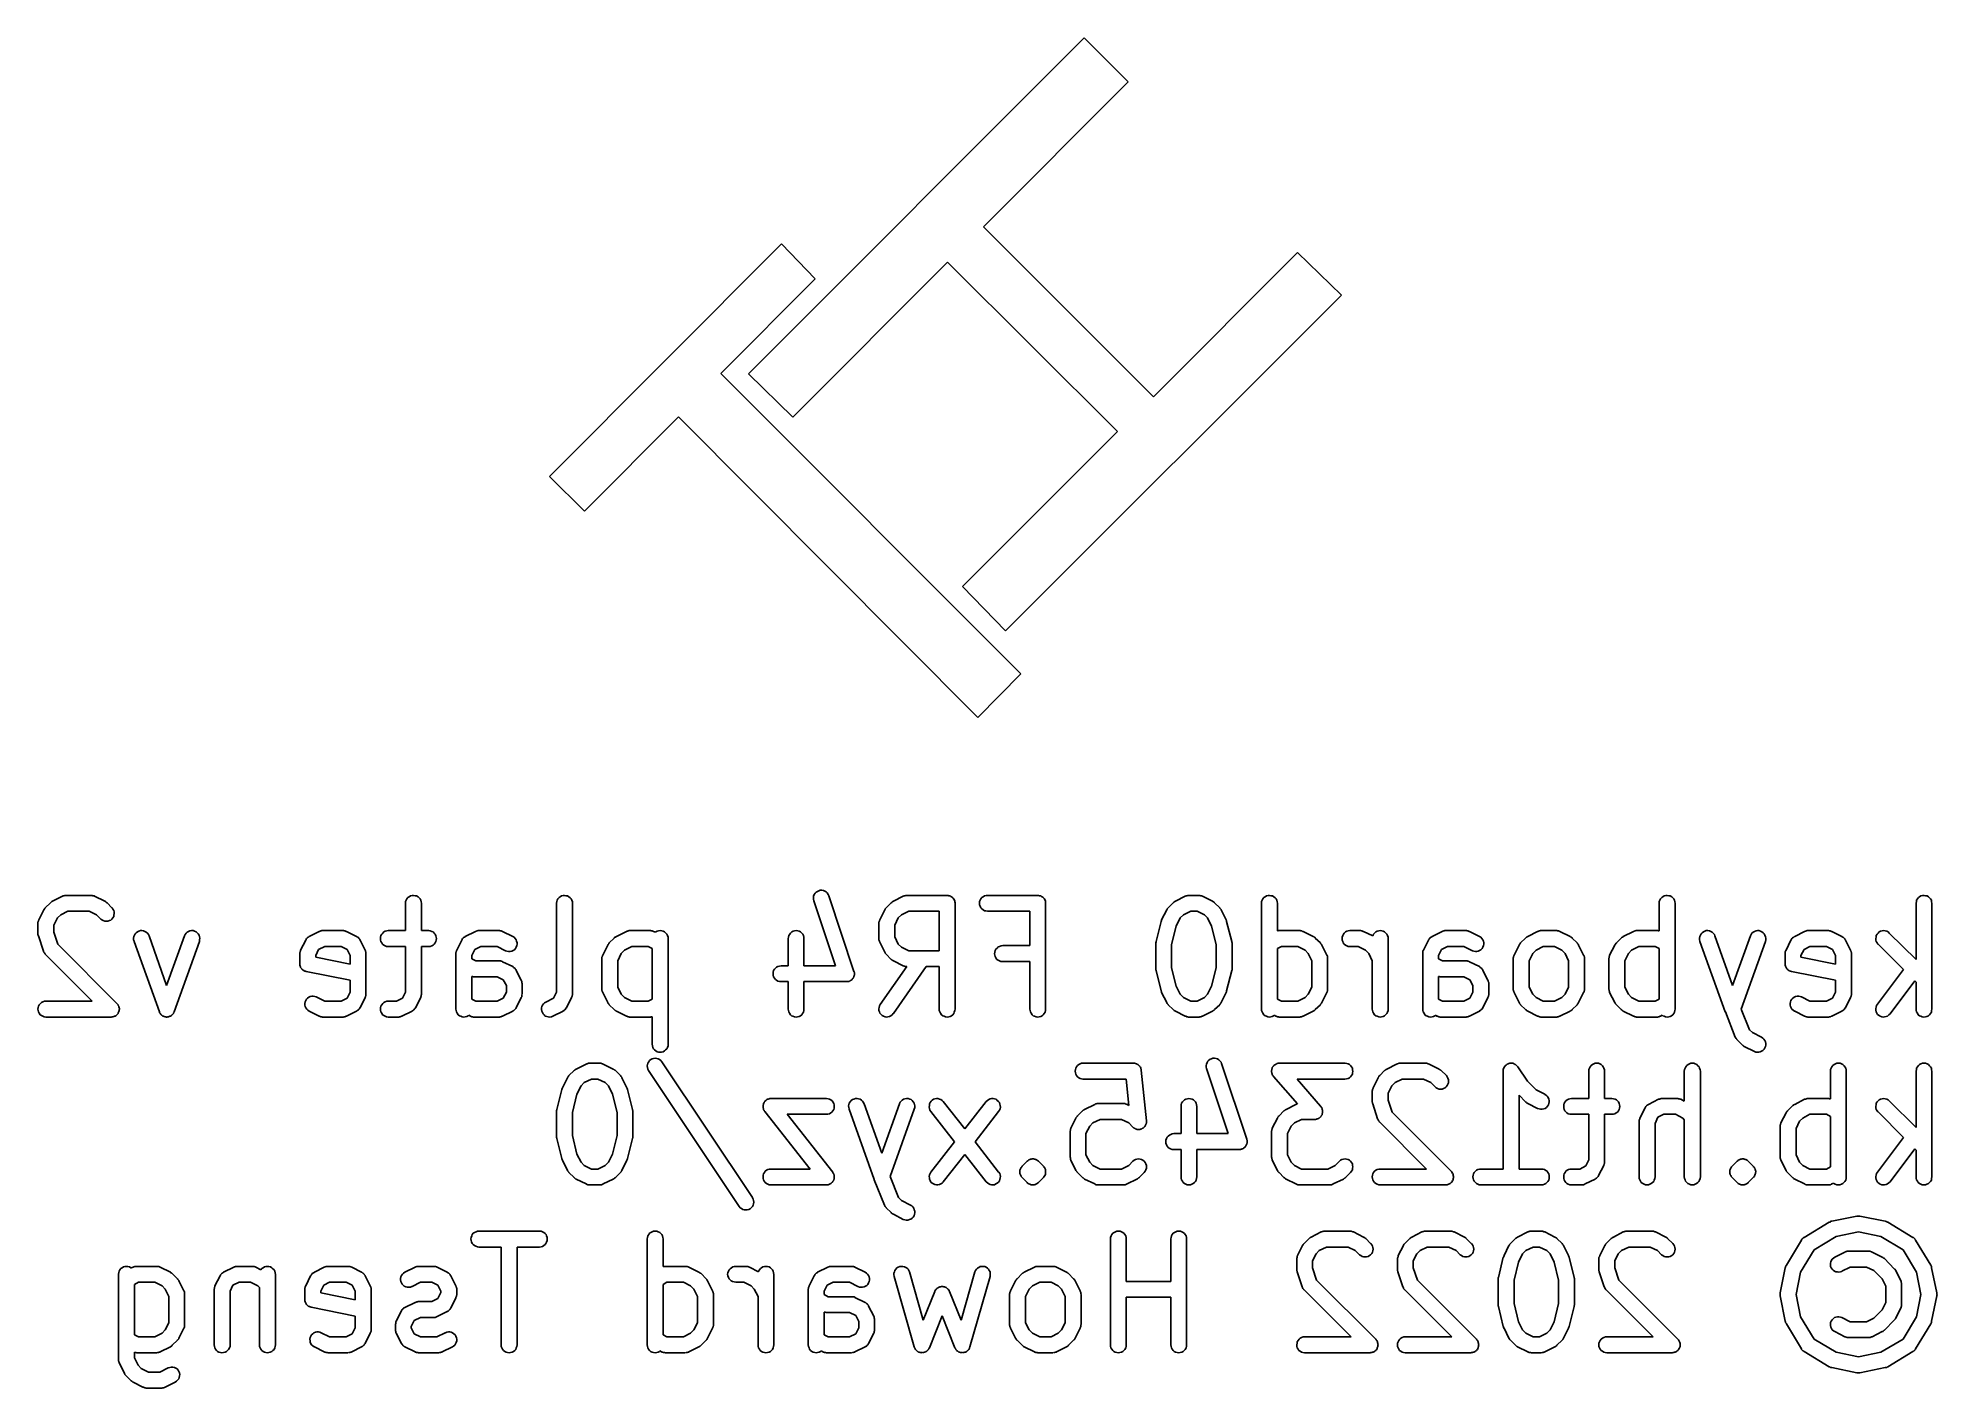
# Model space of a CAD drawing. Extents: x 15.91 to 17.39, y -11.49 to -9.94.
# Drawn here: x 15.909 to 16.616, y -10.44 to -9.937 of the extents above.
import ezdxf

# ---------------------------------------------------------------- set-up
doc = ezdxf.new("R2010")
doc.units = 0
doc.header["$MEASUREMENT"] = 0
doc.layers.add('BLACK', color=7, linetype='CONTINUOUS')

msp = doc.modelspace()

# ---------------------------------------------------------------- linework, layer by layer
at = {"layer": 'BLACK', "linetype": 'CONTINUOUS'}
for p, q in [((16.173, -10.0619), (16.298, -9.93687)), ((16.298, -9.93687), (16.3144, -9.95323)), ((16.3144, -9.95323), (16.2605, -10.0072)), ((16.2605, -10.0072), (16.3238, -10.0705)), ((16.099, -10.1001), (16.1854, -10.0135)), ((16.1854, -10.0135), (16.1979, -10.0266)), ((16.3238, -10.0705), (16.3775, -10.0167)), ((16.3775, -10.0167), (16.3938, -10.0326)), ((16.1979, -10.0266), (16.1627, -10.0618)), ((16.2471, -10.0203), (16.1896, -10.078)), ((16.3104, -10.0834), (16.2471, -10.0203)), ((16.3938, -10.0326), (16.2688, -10.1576)), ((16.1627, -10.0618), (16.2745, -10.1736)), ((16.1896, -10.078), (16.173, -10.0619)), ((16.147, -10.0779), (16.112, -10.113)), ((16.2584, -10.1899), (16.147, -10.0779)), ((16.2527, -10.1411), (16.3104, -10.0834)), ((16.112, -10.113), (16.099, -10.1001)), ((16.2688, -10.1576), (16.2527, -10.1411)), ((16.2745, -10.1736), (16.2584, -10.1899)), ((15.9112, -10.2607), (15.9131, -10.2588)), ((15.9131, -10.2588), (15.9133, -10.2587)), ((15.9131, -10.2588), (15.9131, -10.2588)), ((15.9133, -10.2587), (15.9134, -10.2586)), ((15.9134, -10.2586), (15.9135, -10.2585)), ((15.9135, -10.2585), (15.9136, -10.2584)), ((15.9136, -10.2584), (15.9137, -10.2584)), ((15.9137, -10.2584), (15.9139, -10.2583)), ((15.9139, -10.2583), (15.9176, -10.2564)), ((15.9176, -10.2564), (15.9177, -10.2564)), ((15.9177, -10.2564), (15.9178, -10.2563)), ((15.9177, -10.2564), (15.9177, -10.2564)), ((15.9178, -10.2563), (15.918, -10.2563)), ((15.918, -10.2563), (15.9182, -10.2562)), ((15.9182, -10.2562), (15.9183, -10.2562)), ((15.9183, -10.2562), (15.9184, -10.2561)), ((15.9184, -10.2561), (15.9186, -10.2561)), ((15.9186, -10.2561), (15.9188, -10.2561)), ((15.9188, -10.2561), (15.9189, -10.2561)), ((15.9189, -10.2561), (15.919, -10.2561)), ((15.919, -10.2561), (15.9283, -10.2561)), ((15.9283, -10.2561), (15.9284, -10.2561)), ((15.9284, -10.2561), (15.9285, -10.2561)), ((15.9285, -10.2561), (15.9285, -10.2561)), ((15.9285, -10.2561), (15.9287, -10.2561)), ((15.9287, -10.2561), (15.9289, -10.2562)), ((15.9289, -10.2562), (15.929, -10.2562)), ((15.929, -10.2562), (15.9291, -10.2562)), ((15.9291, -10.2562), (15.9293, -10.2563)), ((15.9293, -10.2563), (15.9295, -10.2563)), ((15.9295, -10.2563), (15.9296, -10.2564)), ((15.9296, -10.2564), (15.9296, -10.2564)), ((15.9296, -10.2564), (15.9334, -10.2583)), ((15.9334, -10.2583), (15.9334, -10.2583)), ((15.9334, -10.2583), (15.9336, -10.2584)), ((15.9336, -10.2584), (15.9337, -10.2585)), ((15.9337, -10.2585), (15.9338, -10.2585)), ((15.9338, -10.2585), (15.9339, -10.2586)), ((15.9339, -10.2586), (15.934, -10.2587)), ((15.934, -10.2587), (15.9342, -10.2588)), ((15.9342, -10.2588), (15.936, -10.2607)), ((16.0454, -10.2584), (16.0456, -10.2579)), ((16.0454, -10.259), (16.0454, -10.2584)), ((16.0454, -10.2692), (16.0454, -10.259)), ((16.0454, -10.259), (16.0454, -10.259)), ((16.0456, -10.2579), (16.0459, -10.2574)), ((16.0459, -10.2574), (16.0462, -10.2569)), ((16.0462, -10.2569), (16.0467, -10.2566)), ((16.0467, -10.2566), (16.0472, -10.2563)), ((16.0472, -10.2563), (16.0478, -10.2561)), ((16.0478, -10.2561), (16.0483, -10.2561)), ((16.0483, -10.2561), (16.0489, -10.2562)), ((16.0489, -10.2562), (16.0495, -10.2563)), ((16.0495, -10.2563), (16.05, -10.2566)), ((16.05, -10.2566), (16.0504, -10.257)), ((16.0504, -10.257), (16.0508, -10.2574)), ((16.0508, -10.2574), (16.051, -10.2579)), ((16.051, -10.2579), (16.0512, -10.2585)), ((16.0512, -10.2585), (16.0513, -10.259)), ((16.0513, -10.259), (16.0513, -10.2692)), ((16.1016, -10.259), (16.1017, -10.2584)), ((16.1016, -10.2921), (16.1016, -10.259)), ((16.1016, -10.259), (16.1016, -10.259)), ((16.1017, -10.2584), (16.1018, -10.2579)), ((16.1018, -10.2579), (16.1021, -10.2574)), ((16.1021, -10.2574), (16.1025, -10.2569)), ((16.1025, -10.2569), (16.1029, -10.2566)), ((16.1029, -10.2566), (16.1034, -10.2563)), ((16.1034, -10.2563), (16.104, -10.2561)), ((16.104, -10.2561), (16.1046, -10.2561)), ((16.1046, -10.2561), (16.1051, -10.2562)), ((16.1051, -10.2562), (16.1057, -10.2563)), ((16.1057, -10.2563), (16.1062, -10.2566)), ((16.1062, -10.2566), (16.1066, -10.257)), ((16.1066, -10.257), (16.107, -10.2574)), ((16.107, -10.2574), (16.1073, -10.2579)), ((16.1073, -10.2579), (16.1075, -10.2585)), ((16.1075, -10.2585), (16.1075, -10.259)), ((16.1075, -10.259), (16.1075, -10.2928)), ((16.1972, -10.2569), (16.1973, -10.2564)), ((16.1972, -10.2575), (16.1972, -10.2569)), ((16.1974, -10.2581), (16.1972, -10.2575)), ((16.1973, -10.2564), (16.1975, -10.2558)), ((16.2054, -10.2823), (16.1974, -10.2581)), ((16.1974, -10.2581), (16.1974, -10.2581)), ((16.1975, -10.2558), (16.1979, -10.2553)), ((16.1979, -10.2553), (16.1983, -10.2549)), ((16.1983, -10.2549), (16.1987, -10.2546)), ((16.1987, -10.2546), (16.1993, -10.2544)), ((16.1993, -10.2544), (16.1998, -10.2542)), ((16.1998, -10.2542), (16.2004, -10.2542)), ((16.2004, -10.2542), (16.201, -10.2543)), ((16.201, -10.2543), (16.2015, -10.2545)), ((16.2015, -10.2545), (16.202, -10.2548)), ((16.202, -10.2548), (16.2024, -10.2552)), ((16.2024, -10.2552), (16.2027, -10.2557)), ((16.2027, -10.2557), (16.203, -10.2562)), ((16.203, -10.2562), (16.2123, -10.2844)), ((16.2243, -10.2607), (16.2262, -10.2588)), ((16.2262, -10.2588), (16.2264, -10.2587)), ((16.2262, -10.2588), (16.2262, -10.2588)), ((16.2264, -10.2587), (16.2265, -10.2586)), ((16.2265, -10.2586), (16.2266, -10.2585)), ((16.2266, -10.2585), (16.2267, -10.2584)), ((16.2267, -10.2584), (16.2268, -10.2584)), ((16.2268, -10.2584), (16.227, -10.2583)), ((16.227, -10.2583), (16.2307, -10.2564)), ((16.2307, -10.2564), (16.2308, -10.2564)), ((16.2308, -10.2564), (16.2309, -10.2563)), ((16.2308, -10.2564), (16.2308, -10.2564)), ((16.2309, -10.2563), (16.2311, -10.2563)), ((16.2311, -10.2563), (16.2313, -10.2562)), ((16.2313, -10.2562), (16.2314, -10.2562)), ((16.2314, -10.2562), (16.2315, -10.2561)), ((16.2315, -10.2561), (16.2317, -10.2561)), ((16.2317, -10.2561), (16.2319, -10.2561)), ((16.2319, -10.2561), (16.232, -10.2561)), ((16.232, -10.2561), (16.232, -10.2561)), ((16.232, -10.2561), (16.247, -10.2561)), ((16.247, -10.2561), (16.2471, -10.2561)), ((16.2471, -10.2561), (16.2471, -10.2561)), ((16.2471, -10.2561), (16.2471, -10.2561)), ((16.2471, -10.2561), (16.2471, -10.2561)), ((16.2471, -10.2561), (16.2474, -10.2561)), ((16.2474, -10.2561), (16.2476, -10.2562)), ((16.2476, -10.2562), (16.2476, -10.2562)), ((16.2476, -10.2562), (16.2476, -10.2562)), ((16.2476, -10.2562), (16.2479, -10.2562)), ((16.2479, -10.2562), (16.2482, -10.2563)), ((16.2482, -10.2563), (16.2482, -10.2563)), ((16.2482, -10.2563), (16.2482, -10.2563)), ((16.2482, -10.2563), (16.2484, -10.2565)), ((16.2484, -10.2565), (16.2487, -10.2566)), ((16.2487, -10.2566), (16.2487, -10.2566)), ((16.2487, -10.2566), (16.2487, -10.2566)), ((16.2487, -10.2566), (16.2489, -10.2568)), ((16.2489, -10.2568), (16.2491, -10.257)), ((16.2491, -10.257), (16.2491, -10.257)), ((16.2491, -10.257), (16.2491, -10.257)), ((16.2491, -10.257), (16.2493, -10.2572)), ((16.2493, -10.2572), (16.2495, -10.2574)), ((16.2495, -10.2574), (16.2495, -10.2574)), ((16.2495, -10.2574), (16.2495, -10.2574)), ((16.2495, -10.2574), (16.2496, -10.2577)), ((16.2496, -10.2577), (16.2498, -10.2579)), ((16.2498, -10.2579), (16.2498, -10.2579)), ((16.2498, -10.2579), (16.2498, -10.2579)), ((16.2498, -10.2579), (16.2499, -10.2582)), ((16.2499, -10.2582), (16.2499, -10.2585)), ((16.2499, -10.2585), (16.2499, -10.2585)), ((16.2499, -10.2585), (16.2499, -10.2585)), ((16.2499, -10.2585), (16.25, -10.2588)), ((16.25, -10.2588), (16.25, -10.259)), ((16.25, -10.259), (16.25, -10.2984)), ((16.2591, -10.2584), (16.2593, -10.2579)), ((16.2591, -10.259), (16.2591, -10.2584)), ((16.2591, -10.2596), (16.2591, -10.259)), ((16.2593, -10.2601), (16.2591, -10.2596)), ((16.2593, -10.2579), (16.2596, -10.2574)), ((16.2596, -10.2574), (16.26, -10.2569)), ((16.26, -10.2569), (16.2604, -10.2566)), ((16.2604, -10.2566), (16.2609, -10.2563)), ((16.2609, -10.2563), (16.2615, -10.2561)), ((16.2615, -10.2561), (16.262, -10.2561)), ((16.262, -10.2561), (16.2808, -10.2561)), ((16.2808, -10.2561), (16.2808, -10.2561)), ((16.2808, -10.2561), (16.2808, -10.2561)), ((16.2808, -10.2561), (16.2808, -10.2561)), ((16.2808, -10.2561), (16.2811, -10.2561)), ((16.2808, -10.2561), (16.2808, -10.2561)), ((16.2811, -10.2561), (16.2814, -10.2562)), ((16.2814, -10.2562), (16.2814, -10.2562)), ((16.2814, -10.2562), (16.2814, -10.2562)), ((16.2814, -10.2562), (16.2817, -10.2562)), ((16.2817, -10.2562), (16.2819, -10.2563)), ((16.2819, -10.2563), (16.2819, -10.2563)), ((16.2819, -10.2563), (16.2819, -10.2563)), ((16.2819, -10.2563), (16.2822, -10.2565)), ((16.2822, -10.2565), (16.2824, -10.2566)), ((16.2824, -10.2566), (16.2824, -10.2566)), ((16.2824, -10.2566), (16.2824, -10.2566)), ((16.2824, -10.2566), (16.2827, -10.2568)), ((16.2827, -10.2568), (16.2829, -10.257)), ((16.2829, -10.257), (16.2829, -10.257)), ((16.2829, -10.257), (16.2829, -10.257)), ((16.2829, -10.257), (16.2831, -10.2572)), ((16.2831, -10.2572), (16.2832, -10.2574)), ((16.2832, -10.2574), (16.2832, -10.2574)), ((16.2832, -10.2574), (16.2833, -10.2574)), ((16.2833, -10.2574), (16.2834, -10.2577)), ((16.2834, -10.2577), (16.2835, -10.2579)), ((16.2835, -10.2579), (16.2835, -10.2579)), ((16.2835, -10.2579), (16.2835, -10.2579)), ((16.2835, -10.2579), (16.2836, -10.2582)), ((16.2836, -10.2582), (16.2837, -10.2585)), ((16.2837, -10.2585), (16.2837, -10.2585)), ((16.2837, -10.2585), (16.2837, -10.2585)), ((16.2837, -10.2585), (16.2837, -10.2588)), ((16.2837, -10.2588), (16.2837, -10.259)), ((16.2837, -10.259), (16.2837, -10.2984)), ((16.3293, -10.2607), (16.3312, -10.2588)), ((16.3312, -10.2588), (16.3313, -10.2587)), ((16.3312, -10.2588), (16.3312, -10.2588)), ((16.3313, -10.2587), (16.3315, -10.2586)), ((16.3315, -10.2586), (16.3316, -10.2585)), ((16.3316, -10.2585), (16.3317, -10.2584)), ((16.3317, -10.2584), (16.3318, -10.2584)), ((16.3318, -10.2584), (16.332, -10.2583)), ((16.332, -10.2583), (16.3357, -10.2564)), ((16.3357, -10.2564), (16.3357, -10.2564)), ((16.3357, -10.2564), (16.3358, -10.2564)), ((16.3358, -10.2564), (16.3359, -10.2563)), ((16.3359, -10.2563), (16.3361, -10.2563)), ((16.3361, -10.2563), (16.3363, -10.2562)), ((16.3363, -10.2562), (16.3364, -10.2562)), ((16.3364, -10.2562), (16.3365, -10.2561)), ((16.3365, -10.2561), (16.3367, -10.2561)), ((16.3367, -10.2561), (16.3369, -10.2561)), ((16.3369, -10.2561), (16.3369, -10.2561)), ((16.3369, -10.2561), (16.337, -10.2561)), ((16.337, -10.2561), (16.3408, -10.2561)), ((16.3408, -10.2561), (16.3409, -10.2561)), ((16.3408, -10.2561), (16.3408, -10.2561)), ((16.3409, -10.2561), (16.341, -10.2561)), ((16.341, -10.2561), (16.3412, -10.2561)), ((16.3412, -10.2561), (16.3414, -10.2562)), ((16.3414, -10.2562), (16.3415, -10.2562)), ((16.3415, -10.2562), (16.3416, -10.2562)), ((16.3416, -10.2562), (16.3417, -10.2563)), ((16.3417, -10.2563), (16.3419, -10.2563)), ((16.3419, -10.2563), (16.342, -10.2564)), ((16.342, -10.2564), (16.3421, -10.2564)), ((16.3421, -10.2564), (16.3458, -10.2583)), ((16.3458, -10.2583), (16.3459, -10.2583)), ((16.3459, -10.2583), (16.346, -10.2584)), ((16.346, -10.2584), (16.3462, -10.2585)), ((16.3462, -10.2585), (16.3463, -10.2585)), ((16.3463, -10.2585), (16.3464, -10.2586)), ((16.3464, -10.2586), (16.3465, -10.2587)), ((16.3465, -10.2587), (16.3466, -10.2588)), ((16.3466, -10.2588), (16.3485, -10.2607)), ((16.3641, -10.2584), (16.3643, -10.2579)), ((16.3641, -10.259), (16.3641, -10.2584)), ((16.3641, -10.2984), (16.3641, -10.259)), ((16.3641, -10.259), (16.3641, -10.259)), ((16.3643, -10.2579), (16.3646, -10.2574)), ((16.3646, -10.2574), (16.365, -10.2569)), ((16.365, -10.2569), (16.3654, -10.2566)), ((16.3654, -10.2566), (16.3659, -10.2563)), ((16.3659, -10.2563), (16.3665, -10.2561)), ((16.3665, -10.2561), (16.367, -10.2561)), ((16.367, -10.2561), (16.3676, -10.2562)), ((16.3676, -10.2562), (16.3682, -10.2563)), ((16.3682, -10.2563), (16.3687, -10.2566)), ((16.3687, -10.2566), (16.3691, -10.257)), ((16.3691, -10.257), (16.3695, -10.2574)), ((16.3695, -10.2574), (16.3698, -10.2579)), ((16.3698, -10.2579), (16.3699, -10.2585)), ((16.3699, -10.2585), (16.37, -10.259)), ((16.37, -10.259), (16.37, -10.2693)), ((16.5122, -10.2584), (16.5124, -10.2579)), ((16.5122, -10.259), (16.5122, -10.2584)), ((16.5122, -10.2693), (16.5122, -10.259)), ((16.5122, -10.259), (16.5122, -10.259)), ((16.5124, -10.2579), (16.5127, -10.2574)), ((16.5127, -10.2574), (16.5131, -10.2569)), ((16.5131, -10.2569), (16.5135, -10.2566)), ((16.5135, -10.2566), (16.514, -10.2563)), ((16.514, -10.2563), (16.5146, -10.2561)), ((16.5146, -10.2561), (16.5151, -10.2561)), ((16.5151, -10.2561), (16.5157, -10.2562)), ((16.5157, -10.2562), (16.5163, -10.2563)), ((16.5163, -10.2563), (16.5168, -10.2566)), ((16.5168, -10.2566), (16.5172, -10.257)), ((16.5172, -10.257), (16.5176, -10.2574)), ((16.5176, -10.2574), (16.5179, -10.2579)), ((16.5179, -10.2579), (16.518, -10.2585)), ((16.518, -10.2585), (16.5181, -10.259)), ((16.5181, -10.259), (16.5181, -10.2984)), ((16.6078, -10.259), (16.6079, -10.2584)), ((16.6078, -10.28), (16.6078, -10.259)), ((16.6078, -10.259), (16.6078, -10.259)), ((16.6079, -10.2584), (16.608, -10.2579)), ((16.608, -10.2579), (16.6083, -10.2574)), ((16.6083, -10.2574), (16.6087, -10.2569)), ((16.6087, -10.2569), (16.6091, -10.2566)), ((16.6091, -10.2566), (16.6096, -10.2563)), ((16.6096, -10.2563), (16.6102, -10.2561)), ((16.6102, -10.2561), (16.6108, -10.2561)), ((16.6108, -10.2561), (16.6113, -10.2562)), ((16.6113, -10.2562), (16.6119, -10.2563)), ((16.6119, -10.2563), (16.6124, -10.2566)), ((16.6124, -10.2566), (16.6128, -10.257)), ((16.6128, -10.257), (16.6132, -10.2574)), ((16.6132, -10.2574), (16.6135, -10.2579)), ((16.6135, -10.2579), (16.6136, -10.2585)), ((16.6136, -10.2585), (16.6137, -10.259)), ((16.6137, -10.259), (16.6137, -10.2984)), ((15.9085, -10.2661), (15.9086, -10.2659)), ((15.9085, -10.2663), (15.9085, -10.2661)), ((15.9085, -10.2664), (15.9085, -10.2663)), ((15.9085, -10.2665), (15.9085, -10.2664)), ((15.9085, -10.2703), (15.9085, -10.2665)), ((15.9085, -10.2665), (15.9085, -10.2665)), ((15.9086, -10.2658), (15.9087, -10.2656)), ((15.9086, -10.2659), (15.9086, -10.2658)), ((15.9086, -10.2658), (15.9086, -10.2658)), ((15.9087, -10.2654), (15.9088, -10.2653)), ((15.9087, -10.2656), (15.9087, -10.2654)), ((15.9088, -10.2652), (15.9107, -10.2615)), ((15.9088, -10.2653), (15.9088, -10.2652)), ((15.9107, -10.2614), (15.9108, -10.2613)), ((15.9107, -10.2615), (15.9107, -10.2614)), ((15.9108, -10.2613), (15.9109, -10.2611)), ((15.9109, -10.2611), (15.911, -10.2611)), ((15.911, -10.261), (15.9111, -10.2608)), ((15.911, -10.2611), (15.911, -10.261)), ((15.9111, -10.2608), (15.9112, -10.2607)), ((15.9158, -10.2645), (15.9144, -10.2672)), ((15.917, -10.2633), (15.9158, -10.2645)), ((15.9196, -10.262), (15.917, -10.2633)), ((15.9276, -10.262), (15.9196, -10.262)), ((15.9303, -10.2633), (15.9276, -10.262)), ((15.9319, -10.2649), (15.9303, -10.2633)), ((15.9323, -10.2652), (15.9319, -10.2649)), ((15.9328, -10.2655), (15.9323, -10.2652)), ((15.9334, -10.2657), (15.9328, -10.2655)), ((15.9339, -10.2657), (15.9334, -10.2657)), ((15.9345, -10.2657), (15.9339, -10.2657)), ((15.9351, -10.2655), (15.9345, -10.2657)), ((15.9356, -10.2653), (15.9351, -10.2655)), ((15.936, -10.2649), (15.9356, -10.2653)), ((15.936, -10.2607), (15.9361, -10.2607)), ((15.9364, -10.2645), (15.936, -10.2649)), ((15.9361, -10.2607), (15.9364, -10.2612)), ((15.9364, -10.2612), (15.9367, -10.2617)), ((15.9367, -10.2639), (15.9364, -10.2645)), ((15.9367, -10.2617), (15.9369, -10.2622)), ((15.9368, -10.2634), (15.9367, -10.2639)), ((15.9369, -10.2628), (15.9368, -10.2634)), ((15.9369, -10.2622), (15.9369, -10.2628)), ((16.2216, -10.2661), (16.2217, -10.2659)), ((16.2216, -10.2663), (16.2216, -10.2661)), ((16.2216, -10.2664), (16.2216, -10.2663)), ((16.2216, -10.2665), (16.2216, -10.2664)), ((16.2216, -10.2722), (16.2216, -10.2665)), ((16.2216, -10.2665), (16.2216, -10.2665)), ((16.2217, -10.2658), (16.2218, -10.2656)), ((16.2217, -10.2659), (16.2217, -10.2658)), ((16.2217, -10.2658), (16.2217, -10.2658)), ((16.2218, -10.2654), (16.2219, -10.2653)), ((16.2218, -10.2656), (16.2218, -10.2654)), ((16.2219, -10.2652), (16.2238, -10.2615)), ((16.2219, -10.2653), (16.2219, -10.2652)), ((16.2238, -10.2614), (16.2239, -10.2613)), ((16.2238, -10.2615), (16.2238, -10.2614)), ((16.2239, -10.2613), (16.224, -10.2611)), ((16.224, -10.2611), (16.2241, -10.261)), ((16.224, -10.2611), (16.224, -10.2611)), ((16.2241, -10.261), (16.2242, -10.2608)), ((16.2242, -10.2608), (16.2243, -10.2607)), ((16.2288, -10.2645), (16.2275, -10.2672)), ((16.23, -10.2633), (16.2288, -10.2645)), ((16.2327, -10.262), (16.23, -10.2633)), ((16.2441, -10.262), (16.2327, -10.262)), ((16.2441, -10.2767), (16.2441, -10.262)), ((16.2596, -10.2607), (16.2593, -10.2601)), ((16.2599, -10.2611), (16.2596, -10.2607)), ((16.2604, -10.2615), (16.2599, -10.2611)), ((16.2609, -10.2618), (16.2604, -10.2615)), ((16.2614, -10.2619), (16.2609, -10.2618)), ((16.262, -10.262), (16.2614, -10.2619)), ((16.2778, -10.262), (16.262, -10.262)), ((16.262, -10.262), (16.262, -10.262)), ((16.2778, -10.2748), (16.2778, -10.262)), ((16.3248, -10.2733), (16.3267, -10.2658)), ((16.3267, -10.2658), (16.3268, -10.2655)), ((16.3267, -10.2658), (16.3267, -10.2658)), ((16.3267, -10.2658), (16.3267, -10.2658)), ((16.3267, -10.2658), (16.3267, -10.2658)), ((16.3268, -10.2655), (16.3269, -10.2652)), ((16.3269, -10.2652), (16.3288, -10.2615)), ((16.3269, -10.2652), (16.3269, -10.2652)), ((16.3269, -10.2652), (16.3269, -10.2652)), ((16.3288, -10.2614), (16.3289, -10.2613)), ((16.3288, -10.2615), (16.3288, -10.2614)), ((16.3289, -10.2613), (16.3289, -10.2611)), ((16.3289, -10.2611), (16.329, -10.2611)), ((16.329, -10.2611), (16.3291, -10.261)), ((16.3291, -10.261), (16.3292, -10.2608)), ((16.3292, -10.2608), (16.3293, -10.2607)), ((16.3338, -10.2645), (16.3323, -10.2676)), ((16.335, -10.2633), (16.3338, -10.2645)), ((16.3377, -10.262), (16.335, -10.2633)), ((16.3401, -10.262), (16.3377, -10.262)), ((16.3428, -10.2633), (16.3401, -10.262)), ((16.344, -10.2645), (16.3428, -10.2633)), ((16.3455, -10.2676), (16.344, -10.2645)), ((16.3485, -10.2607), (16.3485, -10.2607)), ((16.3485, -10.2607), (16.3486, -10.2609)), ((16.3486, -10.2609), (16.3487, -10.261)), ((16.3487, -10.261), (16.3488, -10.2611)), ((16.3488, -10.2611), (16.3489, -10.2612)), ((16.3489, -10.2612), (16.349, -10.2613)), ((16.349, -10.2613), (16.349, -10.2615)), ((16.349, -10.2615), (16.3509, -10.2652)), ((16.3509, -10.2652), (16.3509, -10.2653)), ((16.3509, -10.2653), (16.3509, -10.2653)), ((16.3509, -10.2653), (16.3509, -10.2653)), ((16.3509, -10.2653), (16.351, -10.2655)), ((16.351, -10.2655), (16.3511, -10.2658)), ((16.3511, -10.2658), (16.3511, -10.2658)), ((16.3511, -10.2658), (16.3511, -10.2658)), ((16.3511, -10.2658), (16.353, -10.2733)), ((15.9085, -10.2705), (15.9085, -10.2703)), ((15.9085, -10.2706), (15.9085, -10.2705)), ((15.9085, -10.2707), (15.9085, -10.2706)), ((15.9086, -10.2709), (15.9085, -10.2707)), ((15.9086, -10.271), (15.9086, -10.2709)), ((15.9086, -10.2712), (15.9086, -10.271)), ((15.9087, -10.2712), (15.9086, -10.2712)), ((15.9105, -10.2768), (15.9087, -10.2712)), ((15.9144, -10.2672), (15.9144, -10.2698)), ((15.9144, -10.2698), (15.9159, -10.2743)), ((15.9441, -10.272), (15.9442, -10.2714)), ((15.9441, -10.2726), (15.9441, -10.272)), ((15.9443, -10.2731), (15.9441, -10.2726)), ((15.9442, -10.2714), (15.9444, -10.2709)), ((15.9443, -10.2732), (15.9443, -10.2731)), ((15.9537, -10.2994), (15.9443, -10.2732)), ((15.9444, -10.2709), (15.9447, -10.2704)), ((15.9447, -10.2704), (15.9451, -10.27)), ((15.9451, -10.27), (15.9456, -10.2696)), ((15.9456, -10.2696), (15.9461, -10.2694)), ((15.9461, -10.2694), (15.9467, -10.2692)), ((15.9467, -10.2692), (15.9472, -10.2692)), ((15.9472, -10.2692), (15.9478, -10.2693)), ((15.9478, -10.2693), (15.9483, -10.2695)), ((15.9483, -10.2695), (15.9488, -10.2698)), ((15.9488, -10.2698), (15.9493, -10.2702)), ((15.9493, -10.2702), (15.9496, -10.2707)), ((15.9496, -10.2707), (15.9499, -10.2712)), ((15.9499, -10.2712), (15.9564, -10.2896)), ((15.9564, -10.2896), (15.963, -10.2712)), ((15.9686, -10.2732), (15.9592, -10.2994)), ((15.963, -10.2712), (15.9631, -10.2711)), ((15.9631, -10.2711), (15.9633, -10.2706)), ((15.9633, -10.2706), (15.9637, -10.2702)), ((15.9637, -10.2702), (15.9641, -10.2698)), ((15.9641, -10.2698), (15.9646, -10.2695)), ((15.9646, -10.2695), (15.9651, -10.2693)), ((15.9651, -10.2693), (15.9657, -10.2692)), ((15.9657, -10.2692), (15.9663, -10.2692)), ((15.9663, -10.2692), (15.9668, -10.2694)), ((15.9668, -10.2694), (15.9674, -10.2696)), ((15.9674, -10.2696), (15.9678, -10.27)), ((15.9678, -10.27), (15.9682, -10.2704)), ((15.9682, -10.2704), (15.9685, -10.2709)), ((15.9685, -10.2709), (15.9687, -10.2715)), ((15.9687, -10.2726), (15.9686, -10.2732)), ((15.9687, -10.2715), (15.9688, -10.272)), ((15.9688, -10.272), (15.9687, -10.2726)), ((16.0063, -10.2765), (16.0082, -10.2727)), ((16.0082, -10.2727), (16.0082, -10.2726)), ((16.0082, -10.2726), (16.0083, -10.2726)), ((16.0082, -10.2727), (16.0082, -10.2727)), ((16.0083, -10.2726), (16.0084, -10.2724)), ((16.0084, -10.2724), (16.0085, -10.2722)), ((16.0085, -10.2722), (16.0086, -10.2722)), ((16.0086, -10.2721), (16.0088, -10.2719)), ((16.0086, -10.2722), (16.0086, -10.2721)), ((16.0088, -10.2719), (16.0089, -10.2718)), ((16.0089, -10.2718), (16.009, -10.2718)), ((16.009, -10.2717), (16.0092, -10.2716)), ((16.009, -10.2718), (16.009, -10.2717)), ((16.0092, -10.2716), (16.0094, -10.2715)), ((16.0094, -10.2715), (16.0094, -10.2714)), ((16.0094, -10.2714), (16.0095, -10.2714)), ((16.0095, -10.2714), (16.0132, -10.2695)), ((16.0132, -10.2695), (16.0133, -10.2695)), ((16.0133, -10.2695), (16.0134, -10.2695)), ((16.0134, -10.2695), (16.0134, -10.2694)), ((16.0134, -10.2694), (16.0136, -10.2694)), ((16.0136, -10.2694), (16.0138, -10.2693)), ((16.0138, -10.2693), (16.0139, -10.2693)), ((16.0139, -10.2693), (16.014, -10.2693)), ((16.014, -10.2693), (16.0142, -10.2692)), ((16.0142, -10.2692), (16.0144, -10.2692)), ((16.0144, -10.2692), (16.0145, -10.2692)), ((16.0145, -10.2692), (16.0146, -10.2692)), ((16.0146, -10.2692), (16.0221, -10.2692)), ((16.0221, -10.2692), (16.0222, -10.2692)), ((16.0221, -10.2692), (16.0221, -10.2692)), ((16.0222, -10.2692), (16.0223, -10.2692)), ((16.0223, -10.2692), (16.0225, -10.2693)), ((16.0225, -10.2693), (16.0227, -10.2693)), ((16.0227, -10.2693), (16.0228, -10.2693)), ((16.0228, -10.2693), (16.0228, -10.2693)), ((16.0228, -10.2693), (16.023, -10.2694)), ((16.023, -10.2694), (16.0232, -10.2695)), ((16.0232, -10.2695), (16.0233, -10.2695)), ((16.0233, -10.2695), (16.0234, -10.2695)), ((16.0234, -10.2695), (16.0271, -10.2714)), ((16.0271, -10.2714), (16.0272, -10.2714)), ((16.0272, -10.2714), (16.0272, -10.2715)), ((16.0272, -10.2715), (16.0273, -10.2715)), ((16.0273, -10.2715), (16.0275, -10.2716)), ((16.0275, -10.2716), (16.0277, -10.2717)), ((16.0277, -10.2717), (16.0277, -10.2718)), ((16.0277, -10.2718), (16.0278, -10.2718)), ((16.0278, -10.2718), (16.0279, -10.272)), ((16.0279, -10.272), (16.0281, -10.2721)), ((16.0281, -10.2721), (16.0281, -10.2722)), ((16.0281, -10.2722), (16.0281, -10.2722)), ((16.0281, -10.2722), (16.0283, -10.2724)), ((16.0283, -10.2724), (16.0284, -10.2726)), ((16.0284, -10.2726), (16.0284, -10.2727)), ((16.0284, -10.2727), (16.0285, -10.2727)), ((16.0285, -10.2727), (16.0303, -10.2765)), ((16.036, -10.2716), (16.0362, -10.271)), ((16.036, -10.2721), (16.036, -10.2716)), ((16.036, -10.2727), (16.036, -10.2721)), ((16.0362, -10.2733), (16.036, -10.2727)), ((16.0362, -10.271), (16.0365, -10.2705)), ((16.0365, -10.2738), (16.0362, -10.2733)), ((16.0365, -10.2705), (16.0369, -10.2701)), ((16.0368, -10.2742), (16.0365, -10.2738)), ((16.0369, -10.2701), (16.0373, -10.2697)), ((16.0373, -10.2697), (16.0378, -10.2694)), ((16.0378, -10.2694), (16.0384, -10.2693)), ((16.0384, -10.2693), (16.0389, -10.2692)), ((16.0389, -10.2692), (16.0454, -10.2692)), ((16.0513, -10.2692), (16.0539, -10.2692)), ((16.0539, -10.2692), (16.054, -10.2692)), ((16.054, -10.2692), (16.0545, -10.2693)), ((16.0545, -10.2693), (16.0551, -10.2695)), ((16.0551, -10.2695), (16.0556, -10.2697)), ((16.0556, -10.2697), (16.056, -10.2701)), ((16.056, -10.2701), (16.0564, -10.2705)), ((16.0564, -10.2738), (16.056, -10.2743)), ((16.0564, -10.2705), (16.0567, -10.2711)), ((16.0567, -10.2733), (16.0564, -10.2738)), ((16.0567, -10.2711), (16.0568, -10.2716)), ((16.0568, -10.2728), (16.0567, -10.2733)), ((16.0568, -10.2716), (16.0569, -10.2722)), ((16.0569, -10.2722), (16.0568, -10.2728)), ((16.0644, -10.2765), (16.0663, -10.2727)), ((16.0663, -10.2727), (16.0663, -10.2726)), ((16.0663, -10.2726), (16.0664, -10.2726)), ((16.0663, -10.2727), (16.0663, -10.2727)), ((16.0664, -10.2726), (16.0665, -10.2724)), ((16.0665, -10.2724), (16.0666, -10.2722)), ((16.0666, -10.2722), (16.0667, -10.2722)), ((16.0667, -10.2721), (16.0669, -10.2719)), ((16.0667, -10.2722), (16.0667, -10.2721)), ((16.0669, -10.2719), (16.067, -10.2718)), ((16.067, -10.2718), (16.0671, -10.2718)), ((16.0671, -10.2717), (16.0673, -10.2716)), ((16.0671, -10.2718), (16.0671, -10.2717)), ((16.0673, -10.2716), (16.0675, -10.2715)), ((16.0675, -10.2715), (16.0676, -10.2714)), ((16.0676, -10.2714), (16.0714, -10.2695)), ((16.0676, -10.2714), (16.0676, -10.2714)), ((16.0714, -10.2695), (16.0714, -10.2695)), ((16.0714, -10.2695), (16.0715, -10.2695)), ((16.0715, -10.2695), (16.0716, -10.2694)), ((16.0716, -10.2694), (16.0718, -10.2694)), ((16.0718, -10.2694), (16.0719, -10.2693)), ((16.0719, -10.2693), (16.072, -10.2693)), ((16.072, -10.2693), (16.0721, -10.2693)), ((16.0721, -10.2693), (16.0723, -10.2692)), ((16.0723, -10.2692), (16.0725, -10.2692)), ((16.0725, -10.2692), (16.0726, -10.2692)), ((16.0726, -10.2692), (16.0727, -10.2692)), ((16.0727, -10.2692), (16.0802, -10.2692)), ((16.0802, -10.2692), (16.0803, -10.2692)), ((16.0802, -10.2692), (16.0802, -10.2692)), ((16.0803, -10.2692), (16.0804, -10.2692)), ((16.0804, -10.2692), (16.0806, -10.2693)), ((16.0806, -10.2693), (16.0808, -10.2693)), ((16.0808, -10.2693), (16.0809, -10.2693)), ((16.0809, -10.2693), (16.081, -10.2693)), ((16.081, -10.2693), (16.0812, -10.2694)), ((16.0812, -10.2694), (16.0813, -10.2695)), ((16.0813, -10.2695), (16.0814, -10.2695)), ((16.0814, -10.2695), (16.0815, -10.2695)), ((16.0815, -10.2695), (16.0853, -10.2714)), ((16.0853, -10.2714), (16.0853, -10.2714)), ((16.0853, -10.2714), (16.0858, -10.2717)), ((16.0858, -10.2717), (16.0862, -10.2721)), ((16.0862, -10.2721), (16.0865, -10.2726)), ((16.0865, -10.2726), (16.0867, -10.2731)), ((16.0867, -10.2731), (16.0869, -10.2737)), ((16.0869, -10.2737), (16.0869, -10.2743)), ((16.1209, -10.2742), (16.121, -10.2741)), ((16.121, -10.2741), (16.1211, -10.274)), ((16.1211, -10.274), (16.1212, -10.2738)), ((16.1212, -10.2738), (16.1231, -10.272)), ((16.1231, -10.2719), (16.1232, -10.2718)), ((16.1231, -10.272), (16.1231, -10.2719)), ((16.1232, -10.2718), (16.1234, -10.2717)), ((16.1234, -10.2717), (16.1235, -10.2716)), ((16.1235, -10.2716), (16.1236, -10.2716)), ((16.1236, -10.2716), (16.1237, -10.2715)), ((16.1237, -10.2715), (16.1239, -10.2714)), ((16.1239, -10.2714), (16.1276, -10.2695)), ((16.1276, -10.2695), (16.1276, -10.2695)), ((16.1276, -10.2695), (16.1277, -10.2695)), ((16.1277, -10.2695), (16.1278, -10.2694)), ((16.1278, -10.2694), (16.128, -10.2694)), ((16.128, -10.2694), (16.1282, -10.2693)), ((16.1282, -10.2693), (16.1283, -10.2693)), ((16.1283, -10.2693), (16.1284, -10.2693)), ((16.1284, -10.2693), (16.1286, -10.2692)), ((16.1286, -10.2692), (16.1288, -10.2692)), ((16.1288, -10.2692), (16.1288, -10.2692)), ((16.1288, -10.2692), (16.1289, -10.2692)), ((16.1289, -10.2692), (16.1364, -10.2692)), ((16.1364, -10.2692), (16.1365, -10.2692)), ((16.1365, -10.2692), (16.1366, -10.2692)), ((16.1366, -10.2692), (16.1366, -10.2692)), ((16.1366, -10.2692), (16.1368, -10.2693)), ((16.1368, -10.2693), (16.137, -10.2693)), ((16.137, -10.2693), (16.1371, -10.2693)), ((16.1371, -10.2693), (16.1372, -10.2693)), ((16.1372, -10.2693), (16.1374, -10.2694)), ((16.1374, -10.2694), (16.1376, -10.2695)), ((16.1376, -10.2695), (16.1377, -10.2695)), ((16.1377, -10.2695), (16.1377, -10.2695)), ((16.1377, -10.2695), (16.1384, -10.2698)), ((16.1384, -10.2698), (16.1386, -10.2697)), ((16.1386, -10.2697), (16.1391, -10.2694)), ((16.1391, -10.2694), (16.1396, -10.2693)), ((16.1396, -10.2693), (16.1402, -10.2692)), ((16.1402, -10.2692), (16.1408, -10.2693)), ((16.1408, -10.2693), (16.1413, -10.2694)), ((16.1413, -10.2694), (16.1418, -10.2697)), ((16.1418, -10.2697), (16.1423, -10.2701)), ((16.1423, -10.2701), (16.1426, -10.2705)), ((16.1426, -10.2705), (16.1429, -10.271)), ((16.1429, -10.271), (16.1431, -10.2716)), ((16.1431, -10.2716), (16.1431, -10.2722)), ((16.1431, -10.2722), (16.1431, -10.3115)), ((16.1878, -10.2721), (16.1879, -10.2716)), ((16.1878, -10.2722), (16.1878, -10.2721)), ((16.1878, -10.2823), (16.1878, -10.2722)), ((16.1879, -10.2716), (16.1881, -10.271)), ((16.1881, -10.271), (16.1884, -10.2705)), ((16.1884, -10.2705), (16.1887, -10.2701)), ((16.1887, -10.2701), (16.1892, -10.2697)), ((16.1892, -10.2697), (16.1897, -10.2694)), ((16.1897, -10.2694), (16.1902, -10.2693)), ((16.1902, -10.2693), (16.1908, -10.2692)), ((16.1908, -10.2692), (16.1914, -10.2693)), ((16.1914, -10.2693), (16.1919, -10.2694)), ((16.1919, -10.2694), (16.1924, -10.2697)), ((16.1924, -10.2697), (16.1929, -10.2701)), ((16.1929, -10.2701), (16.1933, -10.2705)), ((16.1933, -10.2705), (16.1935, -10.271)), ((16.1935, -10.271), (16.1937, -10.2716)), ((16.1937, -10.2716), (16.1937, -10.2722)), ((16.1937, -10.2722), (16.1937, -10.2823)), ((16.2216, -10.2723), (16.2216, -10.2722)), ((16.2216, -10.2725), (16.2216, -10.2723)), ((16.2216, -10.2723), (16.2216, -10.2723)), ((16.2216, -10.2727), (16.2216, -10.2725)), ((16.2217, -10.2728), (16.2216, -10.2727)), ((16.2217, -10.2729), (16.2217, -10.2728)), ((16.2218, -10.2731), (16.2217, -10.2729)), ((16.2218, -10.2733), (16.2218, -10.2731)), ((16.2218, -10.2734), (16.2218, -10.2733)), ((16.2219, -10.2734), (16.2218, -10.2734)), ((16.2219, -10.2735), (16.2219, -10.2734)), ((16.2238, -10.2772), (16.2219, -10.2735)), ((16.2275, -10.2672), (16.2275, -10.2715)), ((16.2275, -10.2715), (16.2288, -10.2742)), ((16.3247, -10.2737), (16.3248, -10.2734)), ((16.3247, -10.2739), (16.3247, -10.2737)), ((16.3247, -10.274), (16.3247, -10.2739)), ((16.3247, -10.2739), (16.3247, -10.2739)), ((16.3247, -10.2834), (16.3247, -10.274)), ((16.3247, -10.274), (16.3247, -10.274)), ((16.3248, -10.2734), (16.3248, -10.2733)), ((16.3248, -10.2734), (16.3248, -10.2734)), ((16.3323, -10.2676), (16.3306, -10.2744)), ((16.3472, -10.2744), (16.3455, -10.2676)), ((16.353, -10.2733), (16.353, -10.2734)), ((16.353, -10.2734), (16.353, -10.2734)), ((16.353, -10.2734), (16.353, -10.2735)), ((16.353, -10.2735), (16.3531, -10.2737)), ((16.3531, -10.2737), (16.3531, -10.2739)), ((16.3531, -10.2739), (16.3531, -10.274)), ((16.3531, -10.274), (16.3531, -10.274)), ((16.3531, -10.274), (16.3531, -10.2834)), ((16.37, -10.2693), (16.37, -10.2693)), ((16.37, -10.2693), (16.3701, -10.2693)), ((16.3701, -10.2693), (16.3702, -10.2693)), ((16.3702, -10.2693), (16.3704, -10.2692)), ((16.3704, -10.2692), (16.3706, -10.2692)), ((16.3706, -10.2692), (16.3707, -10.2692)), ((16.3707, -10.2692), (16.3708, -10.2692)), ((16.3708, -10.2692), (16.3783, -10.2692)), ((16.3783, -10.2692), (16.3783, -10.2692)), ((16.3783, -10.2692), (16.3784, -10.2692)), ((16.3784, -10.2692), (16.3785, -10.2692)), ((16.3785, -10.2692), (16.3787, -10.2693)), ((16.3787, -10.2693), (16.3789, -10.2693)), ((16.3789, -10.2693), (16.379, -10.2693)), ((16.379, -10.2693), (16.3791, -10.2693)), ((16.3791, -10.2693), (16.3792, -10.2694)), ((16.3792, -10.2694), (16.3794, -10.2695)), ((16.3794, -10.2695), (16.3795, -10.2695)), ((16.3795, -10.2695), (16.3796, -10.2695)), ((16.3796, -10.2695), (16.3833, -10.2714)), ((16.3833, -10.2714), (16.3834, -10.2714)), ((16.3834, -10.2714), (16.3835, -10.2715)), ((16.3835, -10.2715), (16.3837, -10.2716)), ((16.3837, -10.2716), (16.3838, -10.2717)), ((16.3838, -10.2717), (16.3839, -10.2717)), ((16.3839, -10.2717), (16.384, -10.2718)), ((16.384, -10.2718), (16.3841, -10.272)), ((16.3841, -10.272), (16.386, -10.2738)), ((16.386, -10.2738), (16.386, -10.2739)), ((16.386, -10.2739), (16.3861, -10.274)), ((16.3861, -10.274), (16.3862, -10.2741)), ((16.3862, -10.2741), (16.3863, -10.2742)), ((16.3941, -10.2716), (16.3943, -10.271)), ((16.3941, -10.2721), (16.3941, -10.2716)), ((16.3941, -10.2727), (16.3941, -10.2721)), ((16.3943, -10.2733), (16.3941, -10.2727)), ((16.3943, -10.271), (16.3946, -10.2705)), ((16.3945, -10.2738), (16.3943, -10.2733)), ((16.3949, -10.2742), (16.3945, -10.2738)), ((16.3946, -10.2705), (16.3949, -10.2701)), ((16.3949, -10.2701), (16.3954, -10.2697)), ((16.3954, -10.2697), (16.3959, -10.2694)), ((16.3959, -10.2694), (16.3964, -10.2693)), ((16.3964, -10.2693), (16.397, -10.2692)), ((16.397, -10.2692), (16.4008, -10.2692)), ((16.4008, -10.2692), (16.4009, -10.2692)), ((16.4008, -10.2692), (16.4008, -10.2692)), ((16.4009, -10.2692), (16.401, -10.2692)), ((16.401, -10.2692), (16.4012, -10.2693)), ((16.4012, -10.2693), (16.4014, -10.2693)), ((16.4014, -10.2693), (16.4015, -10.2693)), ((16.4015, -10.2693), (16.4015, -10.2693)), ((16.4015, -10.2693), (16.4017, -10.2694)), ((16.4017, -10.2694), (16.4019, -10.2695)), ((16.4019, -10.2695), (16.402, -10.2695)), ((16.402, -10.2695), (16.4021, -10.2695)), ((16.4021, -10.2695), (16.4055, -10.2712)), ((16.4055, -10.2712), (16.4056, -10.271)), ((16.4056, -10.271), (16.4058, -10.2705)), ((16.4058, -10.2705), (16.4062, -10.2701)), ((16.4062, -10.2701), (16.4066, -10.2697)), ((16.4066, -10.2697), (16.4072, -10.2694)), ((16.4072, -10.2694), (16.4077, -10.2693)), ((16.4077, -10.2693), (16.4083, -10.2692)), ((16.4083, -10.2692), (16.4089, -10.2693)), ((16.4089, -10.2693), (16.4094, -10.2694)), ((16.4094, -10.2694), (16.4099, -10.2697)), ((16.4099, -10.2697), (16.4104, -10.2701)), ((16.4104, -10.2701), (16.4107, -10.2705)), ((16.4107, -10.2705), (16.411, -10.271)), ((16.411, -10.271), (16.4112, -10.2716)), ((16.4112, -10.2716), (16.4112, -10.2722)), ((16.4112, -10.2722), (16.4112, -10.2984)), ((16.4244, -10.2765), (16.4262, -10.2727)), ((16.4262, -10.2727), (16.4263, -10.2727)), ((16.4263, -10.2726), (16.4265, -10.2724)), ((16.4263, -10.2727), (16.4263, -10.2726)), ((16.4263, -10.2726), (16.4263, -10.2726)), ((16.4265, -10.2724), (16.4266, -10.2722)), ((16.4266, -10.2722), (16.4267, -10.2721)), ((16.4266, -10.2722), (16.4266, -10.2722)), ((16.4267, -10.2721), (16.4268, -10.2719)), ((16.4268, -10.2719), (16.427, -10.2718)), ((16.427, -10.2718), (16.4271, -10.2717)), ((16.427, -10.2718), (16.427, -10.2718)), ((16.4271, -10.2717), (16.4273, -10.2716)), ((16.4273, -10.2716), (16.4275, -10.2715)), ((16.4275, -10.2715), (16.4275, -10.2714)), ((16.4275, -10.2714), (16.4276, -10.2714)), ((16.4276, -10.2714), (16.4313, -10.2695)), ((16.4313, -10.2695), (16.4314, -10.2695)), ((16.4314, -10.2695), (16.4315, -10.2694)), ((16.4314, -10.2695), (16.4314, -10.2695)), ((16.4315, -10.2694), (16.4317, -10.2694)), ((16.4317, -10.2694), (16.4319, -10.2693)), ((16.4319, -10.2693), (16.432, -10.2693)), ((16.432, -10.2693), (16.4321, -10.2693)), ((16.4321, -10.2693), (16.4323, -10.2692)), ((16.4323, -10.2692), (16.4325, -10.2692)), ((16.4325, -10.2692), (16.4326, -10.2692)), ((16.4326, -10.2692), (16.4326, -10.2692)), ((16.4326, -10.2692), (16.4401, -10.2692)), ((16.4401, -10.2692), (16.4402, -10.2692)), ((16.4402, -10.2692), (16.4403, -10.2692)), ((16.4403, -10.2692), (16.4404, -10.2692)), ((16.4404, -10.2692), (16.4406, -10.2693)), ((16.4406, -10.2693), (16.4408, -10.2693)), ((16.4408, -10.2693), (16.4408, -10.2693)), ((16.4408, -10.2693), (16.4409, -10.2693)), ((16.4409, -10.2693), (16.4411, -10.2694)), ((16.4411, -10.2694), (16.4413, -10.2695)), ((16.4413, -10.2695), (16.4414, -10.2695)), ((16.4414, -10.2695), (16.4415, -10.2695)), ((16.4415, -10.2695), (16.4452, -10.2714)), ((16.4452, -10.2714), (16.4452, -10.2714)), ((16.4452, -10.2714), (16.4457, -10.2717)), ((16.4457, -10.2717), (16.4461, -10.2721)), ((16.4461, -10.2721), (16.4465, -10.2726)), ((16.4465, -10.2726), (16.4467, -10.2731)), ((16.4467, -10.2731), (16.4468, -10.2737)), ((16.4468, -10.2737), (16.4468, -10.2743)), ((16.4603, -10.2741), (16.4604, -10.274)), ((16.4603, -10.2742), (16.4603, -10.2741)), ((16.4604, -10.274), (16.4605, -10.2738)), ((16.4605, -10.2738), (16.4624, -10.272)), ((16.4624, -10.272), (16.4625, -10.2719)), ((16.4625, -10.2719), (16.4626, -10.2718)), ((16.4626, -10.2718), (16.4627, -10.2717)), ((16.4627, -10.2717), (16.4628, -10.2716)), ((16.4628, -10.2716), (16.4629, -10.2716)), ((16.4629, -10.2716), (16.463, -10.2715)), ((16.463, -10.2715), (16.4632, -10.2714)), ((16.4632, -10.2714), (16.4669, -10.2695)), ((16.4669, -10.2695), (16.467, -10.2695)), ((16.467, -10.2695), (16.4671, -10.2695)), ((16.4671, -10.2695), (16.4671, -10.2694)), ((16.4671, -10.2694), (16.4673, -10.2694)), ((16.4673, -10.2694), (16.4675, -10.2693)), ((16.4675, -10.2693), (16.4676, -10.2693)), ((16.4676, -10.2693), (16.4677, -10.2693)), ((16.4677, -10.2693), (16.4679, -10.2692)), ((16.4679, -10.2692), (16.4681, -10.2692)), ((16.4681, -10.2692), (16.4682, -10.2692)), ((16.4682, -10.2692), (16.4683, -10.2692)), ((16.4683, -10.2692), (16.4739, -10.2692)), ((16.4739, -10.2692), (16.474, -10.2692)), ((16.4739, -10.2692), (16.4739, -10.2692)), ((16.474, -10.2692), (16.4741, -10.2692)), ((16.4741, -10.2692), (16.4743, -10.2693)), ((16.4743, -10.2693), (16.4745, -10.2693)), ((16.4745, -10.2693), (16.4746, -10.2693)), ((16.4746, -10.2693), (16.4747, -10.2693)), ((16.4747, -10.2693), (16.4749, -10.2694)), ((16.4749, -10.2694), (16.475, -10.2695)), ((16.475, -10.2695), (16.4751, -10.2695)), ((16.4751, -10.2695), (16.4752, -10.2695)), ((16.4752, -10.2695), (16.479, -10.2714)), ((16.479, -10.2714), (16.479, -10.2714)), ((16.479, -10.2714), (16.4791, -10.2715)), ((16.4791, -10.2715), (16.4793, -10.2716)), ((16.4793, -10.2716), (16.4794, -10.2717)), ((16.4794, -10.2717), (16.4795, -10.2717)), ((16.4795, -10.2717), (16.4796, -10.2718)), ((16.4796, -10.2718), (16.4797, -10.272)), ((16.4797, -10.272), (16.4816, -10.2738)), ((16.4816, -10.2738), (16.4816, -10.2739)), ((16.4816, -10.2739), (16.4817, -10.274)), ((16.4817, -10.274), (16.4818, -10.2741)), ((16.4818, -10.2741), (16.4819, -10.2742)), ((16.4959, -10.2741), (16.4961, -10.274)), ((16.4959, -10.2742), (16.4959, -10.2741)), ((16.4961, -10.274), (16.4962, -10.2738)), ((16.4962, -10.2738), (16.498, -10.272)), ((16.498, -10.272), (16.4981, -10.2719)), ((16.4981, -10.2719), (16.4982, -10.2718)), ((16.4982, -10.2718), (16.4983, -10.2717)), ((16.4983, -10.2717), (16.4984, -10.2716)), ((16.4984, -10.2716), (16.4985, -10.2716)), ((16.4985, -10.2716), (16.4987, -10.2715)), ((16.4987, -10.2715), (16.4988, -10.2714)), ((16.4988, -10.2714), (16.5026, -10.2695)), ((16.5026, -10.2695), (16.5026, -10.2695)), ((16.5026, -10.2695), (16.5027, -10.2695)), ((16.5027, -10.2695), (16.5028, -10.2694)), ((16.5028, -10.2694), (16.5029, -10.2694)), ((16.5029, -10.2694), (16.5031, -10.2693)), ((16.5031, -10.2693), (16.5032, -10.2693)), ((16.5032, -10.2693), (16.5033, -10.2693)), ((16.5033, -10.2693), (16.5035, -10.2692)), ((16.5035, -10.2692), (16.5037, -10.2692)), ((16.5037, -10.2692), (16.5038, -10.2692)), ((16.5038, -10.2692), (16.5039, -10.2692)), ((16.5039, -10.2692), (16.5114, -10.2692)), ((16.5114, -10.2692), (16.5114, -10.2692)), ((16.5114, -10.2692), (16.5115, -10.2692)), ((16.5115, -10.2692), (16.5116, -10.2692)), ((16.5116, -10.2692), (16.5118, -10.2693)), ((16.5118, -10.2693), (16.512, -10.2693)), ((16.512, -10.2693), (16.5121, -10.2693)), ((16.5121, -10.2693), (16.5122, -10.2693)), ((16.5122, -10.2693), (16.5122, -10.2693)), ((16.5272, -10.272), (16.5273, -10.2714)), ((16.5272, -10.2726), (16.5272, -10.272)), ((16.5273, -10.2731), (16.5272, -10.2726)), ((16.5273, -10.2714), (16.5275, -10.2709)), ((16.5273, -10.2732), (16.5273, -10.2731)), ((16.5367, -10.2994), (16.5273, -10.2732)), ((16.5275, -10.2709), (16.5278, -10.2704)), ((16.5278, -10.2704), (16.5282, -10.27)), ((16.5282, -10.27), (16.5286, -10.2696)), ((16.5286, -10.2696), (16.5292, -10.2694)), ((16.5292, -10.2694), (16.5297, -10.2692)), ((16.5297, -10.2692), (16.5303, -10.2692)), ((16.5303, -10.2692), (16.5309, -10.2693)), ((16.5309, -10.2693), (16.5314, -10.2695)), ((16.5314, -10.2695), (16.5319, -10.2698)), ((16.5319, -10.2698), (16.5323, -10.2702)), ((16.5323, -10.2702), (16.5327, -10.2707)), ((16.5327, -10.2707), (16.5329, -10.2712)), ((16.5329, -10.2712), (16.5395, -10.2896)), ((16.5395, -10.2896), (16.5461, -10.2712)), ((16.5517, -10.2732), (16.5427, -10.2984)), ((16.5461, -10.2711), (16.5464, -10.2706)), ((16.5461, -10.2712), (16.5461, -10.2711)), ((16.5464, -10.2706), (16.5467, -10.2702)), ((16.5467, -10.2702), (16.5471, -10.2698)), ((16.5471, -10.2698), (16.5476, -10.2695)), ((16.5476, -10.2695), (16.5482, -10.2693)), ((16.5482, -10.2693), (16.5488, -10.2692)), ((16.5488, -10.2692), (16.5493, -10.2692)), ((16.5493, -10.2692), (16.5499, -10.2694)), ((16.5499, -10.2694), (16.5504, -10.2696)), ((16.5504, -10.2696), (16.5509, -10.27)), ((16.5509, -10.27), (16.5513, -10.2704)), ((16.5513, -10.2704), (16.5515, -10.2709)), ((16.5515, -10.2709), (16.5517, -10.2715)), ((16.5517, -10.2715), (16.5518, -10.272)), ((16.5518, -10.2726), (16.5517, -10.2732)), ((16.5518, -10.272), (16.5518, -10.2726)), ((16.5594, -10.2765), (16.5612, -10.2727)), ((16.5612, -10.2727), (16.5613, -10.2726)), ((16.5612, -10.2727), (16.5612, -10.2727)), ((16.5613, -10.2726), (16.5614, -10.2724)), ((16.5613, -10.2726), (16.5613, -10.2726)), ((16.5614, -10.2724), (16.5616, -10.2722)), ((16.5616, -10.2721), (16.5618, -10.2719)), ((16.5616, -10.2722), (16.5616, -10.2721)), ((16.5616, -10.2722), (16.5616, -10.2722)), ((16.5618, -10.2719), (16.562, -10.2718)), ((16.562, -10.2718), (16.5621, -10.2717)), ((16.562, -10.2718), (16.562, -10.2718)), ((16.5621, -10.2717), (16.5623, -10.2716)), ((16.5623, -10.2716), (16.5624, -10.2715)), ((16.5624, -10.2715), (16.5625, -10.2714)), ((16.5625, -10.2714), (16.5626, -10.2714)), ((16.5626, -10.2714), (16.5663, -10.2695)), ((16.5663, -10.2695), (16.5663, -10.2695)), ((16.5663, -10.2695), (16.5664, -10.2695)), ((16.5664, -10.2695), (16.5665, -10.2694)), ((16.5665, -10.2694), (16.5667, -10.2694)), ((16.5667, -10.2694), (16.5669, -10.2693)), ((16.5669, -10.2693), (16.567, -10.2693)), ((16.567, -10.2693), (16.5672, -10.2692)), ((16.567, -10.2693), (16.567, -10.2693)), ((16.5672, -10.2692), (16.5674, -10.2692)), ((16.5674, -10.2692), (16.5675, -10.2692)), ((16.5675, -10.2692), (16.5676, -10.2692)), ((16.5676, -10.2692), (16.5751, -10.2692)), ((16.5751, -10.2692), (16.5752, -10.2692)), ((16.5752, -10.2692), (16.5752, -10.2692)), ((16.5752, -10.2692), (16.5753, -10.2692)), ((16.5753, -10.2692), (16.5755, -10.2693)), ((16.5755, -10.2693), (16.5757, -10.2693)), ((16.5757, -10.2693), (16.5758, -10.2693)), ((16.5758, -10.2693), (16.5759, -10.2693)), ((16.5759, -10.2693), (16.5761, -10.2694)), ((16.5761, -10.2694), (16.5763, -10.2695)), ((16.5763, -10.2695), (16.5764, -10.2695)), ((16.5764, -10.2695), (16.5764, -10.2695)), ((16.5764, -10.2695), (16.5802, -10.2714)), ((16.5802, -10.2714), (16.5802, -10.2714)), ((16.5802, -10.2714), (16.5803, -10.2715)), ((16.5803, -10.2715), (16.5803, -10.2715)), ((16.5803, -10.2715), (16.5805, -10.2716)), ((16.5805, -10.2716), (16.5807, -10.2717)), ((16.5807, -10.2717), (16.5808, -10.2718)), ((16.5808, -10.2718), (16.5808, -10.2718)), ((16.5808, -10.2718), (16.581, -10.272)), ((16.581, -10.272), (16.5811, -10.2721)), ((16.5811, -10.2721), (16.5812, -10.2722)), ((16.5812, -10.2722), (16.5812, -10.2722)), ((16.5812, -10.2722), (16.5813, -10.2724)), ((16.5813, -10.2724), (16.5815, -10.2726)), ((16.5815, -10.2726), (16.5815, -10.2727)), ((16.5815, -10.2727), (16.5815, -10.2727)), ((16.5815, -10.2727), (16.5834, -10.2765)), ((16.5928, -10.2721), (16.5929, -10.2716)), ((16.5928, -10.2727), (16.5928, -10.2721)), ((16.593, -10.2733), (16.5928, -10.2727)), ((16.5929, -10.2716), (16.593, -10.271)), ((16.593, -10.271), (16.5933, -10.2705)), ((16.5933, -10.2738), (16.593, -10.2733)), ((16.5933, -10.2705), (16.5937, -10.2701)), ((16.5936, -10.2742), (16.5933, -10.2738)), ((16.5937, -10.2701), (16.5941, -10.2697)), ((16.5941, -10.2697), (16.5946, -10.2694)), ((16.5946, -10.2694), (16.5952, -10.2693)), ((16.5952, -10.2693), (16.5958, -10.2692)), ((16.5958, -10.2692), (16.5963, -10.2693)), ((16.5963, -10.2693), (16.5969, -10.2694)), ((16.5969, -10.2694), (16.5974, -10.2697)), ((16.5974, -10.2697), (16.5978, -10.2701)), ((16.5978, -10.2701), (16.6078, -10.28)), ((15.9106, -10.2769), (15.9105, -10.2768)), ((15.9106, -10.277), (15.9106, -10.2769)), ((15.9107, -10.2772), (15.9106, -10.277)), ((15.9108, -10.2774), (15.9107, -10.2772)), ((15.9109, -10.2775), (15.9108, -10.2774)), ((15.9108, -10.2774), (15.9108, -10.2774)), ((15.911, -10.2777), (15.9109, -10.2775)), ((15.9111, -10.2778), (15.911, -10.2777)), ((15.9112, -10.2779), (15.9111, -10.2778)), ((15.9112, -10.278), (15.9112, -10.2779)), ((15.9287, -10.2955), (15.9112, -10.278)), ((15.9112, -10.278), (15.9112, -10.278)), ((15.9159, -10.2743), (15.9379, -10.2963)), ((16.006, -10.2774), (16.0061, -10.2772)), ((16.006, -10.2776), (16.006, -10.2774)), ((16.006, -10.2777), (16.006, -10.2776)), ((16.006, -10.2778), (16.006, -10.2777)), ((16.006, -10.2777), (16.006, -10.2777)), ((16.006, -10.2815), (16.006, -10.2778)), ((16.0061, -10.277), (16.0062, -10.2768)), ((16.0061, -10.2771), (16.0061, -10.277)), ((16.0061, -10.2772), (16.0061, -10.2771)), ((16.0062, -10.2768), (16.0062, -10.2766)), ((16.0062, -10.2766), (16.0063, -10.2766)), ((16.0063, -10.2766), (16.0063, -10.2765)), ((16.013, -10.2762), (16.0119, -10.2785)), ((16.0119, -10.2785), (16.0119, -10.2791)), ((16.0119, -10.2791), (16.0247, -10.2817)), ((16.0153, -10.2751), (16.013, -10.2762)), ((16.0214, -10.2751), (16.0153, -10.2751)), ((16.0236, -10.2762), (16.0214, -10.2751)), ((16.0247, -10.2785), (16.0236, -10.2762)), ((16.0247, -10.2817), (16.0247, -10.2785)), ((16.0303, -10.2765), (16.0303, -10.2765)), ((16.0303, -10.2765), (16.0304, -10.2766)), ((16.0304, -10.2766), (16.0304, -10.2767)), ((16.0304, -10.2767), (16.0305, -10.2769)), ((16.0305, -10.2769), (16.0305, -10.277)), ((16.0305, -10.277), (16.0306, -10.2771)), ((16.0306, -10.2771), (16.0306, -10.2772)), ((16.0306, -10.2772), (16.0306, -10.2774)), ((16.0306, -10.2774), (16.0306, -10.2776)), ((16.0306, -10.2776), (16.0306, -10.2777)), ((16.0306, -10.2777), (16.0306, -10.2778)), ((16.0306, -10.2778), (16.0306, -10.2928)), ((16.0373, -10.2746), (16.0368, -10.2742)), ((16.0378, -10.2749), (16.0373, -10.2746)), ((16.0383, -10.2751), (16.0378, -10.2749)), ((16.0389, -10.2751), (16.0383, -10.2751)), ((16.0454, -10.2751), (16.0389, -10.2751)), ((16.0389, -10.2751), (16.0389, -10.2751)), ((16.0454, -10.2921), (16.0454, -10.2751)), ((16.0539, -10.2751), (16.0513, -10.2751)), ((16.0513, -10.2751), (16.0513, -10.2928)), ((16.0545, -10.2751), (16.0539, -10.2751)), ((16.0551, -10.2749), (16.0545, -10.2751)), ((16.0556, -10.2746), (16.0551, -10.2749)), ((16.056, -10.2743), (16.0556, -10.2746)), ((16.0641, -10.2774), (16.0642, -10.2772)), ((16.0641, -10.2776), (16.0641, -10.2774)), ((16.0641, -10.2777), (16.0641, -10.2776)), ((16.0641, -10.2778), (16.0641, -10.2777)), ((16.0641, -10.2777), (16.0641, -10.2777)), ((16.0641, -10.2984), (16.0641, -10.2778)), ((16.0642, -10.277), (16.0643, -10.2768)), ((16.0642, -10.2771), (16.0642, -10.277)), ((16.0642, -10.2772), (16.0642, -10.2771)), ((16.0643, -10.2768), (16.0643, -10.2766)), ((16.0643, -10.2766), (16.0644, -10.2766)), ((16.0644, -10.2766), (16.0644, -10.2765)), ((16.0711, -10.2762), (16.07, -10.2785)), ((16.07, -10.2785), (16.07, -10.2797)), ((16.07, -10.2797), (16.0715, -10.2805)), ((16.0734, -10.2751), (16.0711, -10.2762)), ((16.0715, -10.2805), (16.0802, -10.2805)), ((16.0795, -10.2751), (16.0734, -10.2751)), ((16.0826, -10.2767), (16.0795, -10.2751)), ((16.0802, -10.2805), (16.0802, -10.2805)), ((16.0802, -10.2805), (16.0803, -10.2805)), ((16.0803, -10.2805), (16.0804, -10.2805)), ((16.0804, -10.2805), (16.0806, -10.2805)), ((16.0806, -10.2805), (16.0808, -10.2805)), ((16.0808, -10.2805), (16.0809, -10.2806)), ((16.0809, -10.2806), (16.081, -10.2806)), ((16.081, -10.2806), (16.0812, -10.2806)), ((16.0812, -10.2806), (16.0813, -10.2807)), ((16.0813, -10.2807), (16.0814, -10.2807)), ((16.0814, -10.2807), (16.0815, -10.2808)), ((16.0815, -10.2808), (16.0853, -10.2826)), ((16.0831, -10.2769), (16.0826, -10.2767)), ((16.0837, -10.277), (16.0831, -10.2769)), ((16.0843, -10.277), (16.0837, -10.277)), ((16.0849, -10.2768), (16.0843, -10.277)), ((16.0854, -10.2766), (16.0849, -10.2768)), ((16.0859, -10.2763), (16.0854, -10.2766)), ((16.0863, -10.2759), (16.0859, -10.2763)), ((16.0866, -10.2754), (16.0863, -10.2759)), ((16.0868, -10.2748), (16.0866, -10.2754)), ((16.0869, -10.2743), (16.0868, -10.2748)), ((16.1185, -10.2791), (16.1186, -10.279)), ((16.1185, -10.2793), (16.1185, -10.2791)), ((16.1185, -10.2795), (16.1185, -10.2793)), ((16.1185, -10.2796), (16.1185, -10.2795)), ((16.1185, -10.2795), (16.1185, -10.2795)), ((16.1185, -10.2797), (16.1185, -10.2796)), ((16.1185, -10.2909), (16.1185, -10.2797)), ((16.1186, -10.2789), (16.1187, -10.2787)), ((16.1186, -10.279), (16.1186, -10.2789)), ((16.1187, -10.2785), (16.1188, -10.2784)), ((16.1187, -10.2787), (16.1187, -10.2785)), ((16.1188, -10.2783), (16.1207, -10.2746)), ((16.1188, -10.2784), (16.1188, -10.2783)), ((16.1207, -10.2746), (16.1208, -10.2744)), ((16.1207, -10.2746), (16.1207, -10.2746)), ((16.1208, -10.2743), (16.1209, -10.2742)), ((16.1208, -10.2744), (16.1208, -10.2743)), ((16.1257, -10.2777), (16.1244, -10.2804)), ((16.1244, -10.2804), (16.1244, -10.2902)), ((16.1269, -10.2765), (16.1257, -10.2777)), ((16.1296, -10.2751), (16.1269, -10.2765)), ((16.1357, -10.2751), (16.1296, -10.2751)), ((16.1372, -10.2759), (16.1357, -10.2751)), ((16.1372, -10.2947), (16.1372, -10.2759)), ((16.2239, -10.2774), (16.2238, -10.2772)), ((16.2239, -10.2775), (16.2239, -10.2774)), ((16.224, -10.2776), (16.2239, -10.2775)), ((16.2241, -10.2777), (16.224, -10.2776)), ((16.2242, -10.2778), (16.2241, -10.2777)), ((16.2243, -10.278), (16.2242, -10.2778)), ((16.2262, -10.2799), (16.2243, -10.278)), ((16.2243, -10.278), (16.2243, -10.278)), ((16.2263, -10.28), (16.2262, -10.2799)), ((16.2264, -10.2801), (16.2263, -10.28)), ((16.2266, -10.2802), (16.2264, -10.2801)), ((16.2268, -10.2803), (16.2266, -10.2802)), ((16.2266, -10.2802), (16.2266, -10.2802)), ((16.2269, -10.2804), (16.2268, -10.2803)), ((16.227, -10.2804), (16.2269, -10.2804)), ((16.2307, -10.2823), (16.227, -10.2804)), ((16.2288, -10.2742), (16.23, -10.2754)), ((16.23, -10.2754), (16.2327, -10.2767)), ((16.2327, -10.2767), (16.2441, -10.2767)), ((16.2647, -10.2778), (16.2648, -10.2772)), ((16.2648, -10.2783), (16.2647, -10.2778)), ((16.2648, -10.2772), (16.2649, -10.2766)), ((16.2649, -10.2789), (16.2648, -10.2783)), ((16.2649, -10.2766), (16.2652, -10.2761)), ((16.2652, -10.2794), (16.2649, -10.2789)), ((16.2652, -10.2761), (16.2656, -10.2757)), ((16.2655, -10.2799), (16.2652, -10.2794)), ((16.266, -10.2802), (16.2655, -10.2799)), ((16.2656, -10.2757), (16.266, -10.2753)), ((16.266, -10.2753), (16.2665, -10.2751)), ((16.2665, -10.2805), (16.266, -10.2802)), ((16.2665, -10.2751), (16.2671, -10.2749)), ((16.267, -10.2807), (16.2665, -10.2805)), ((16.2676, -10.2807), (16.267, -10.2807)), ((16.2671, -10.2749), (16.2677, -10.2748)), ((16.2677, -10.2807), (16.2676, -10.2807)), ((16.2677, -10.2748), (16.2778, -10.2748)), ((16.2778, -10.2807), (16.2677, -10.2807)), ((16.2778, -10.2984), (16.2778, -10.2807)), ((16.3306, -10.2744), (16.3306, -10.2831)), ((16.3472, -10.2831), (16.3472, -10.2744)), ((16.3715, -10.2751), (16.37, -10.2759)), ((16.37, -10.2759), (16.37, -10.2947)), ((16.3776, -10.2751), (16.3715, -10.2751)), ((16.3803, -10.2765), (16.3776, -10.2751)), ((16.3815, -10.2777), (16.3803, -10.2765)), ((16.3828, -10.2804), (16.3815, -10.2777)), ((16.3828, -10.2902), (16.3828, -10.2804)), ((16.3863, -10.2742), (16.3864, -10.2743)), ((16.3864, -10.2743), (16.3864, -10.2745)), ((16.3864, -10.2745), (16.3865, -10.2746)), ((16.3865, -10.2746), (16.3884, -10.2783)), ((16.3884, -10.2783), (16.3884, -10.2784)), ((16.3884, -10.2784), (16.3885, -10.2785)), ((16.3885, -10.2785), (16.3885, -10.2785)), ((16.3885, -10.2785), (16.3886, -10.2787)), ((16.3886, -10.2787), (16.3886, -10.2789)), ((16.3886, -10.2789), (16.3886, -10.279)), ((16.3886, -10.279), (16.3887, -10.2791)), ((16.3887, -10.2791), (16.3887, -10.2793)), ((16.3887, -10.2793), (16.3887, -10.2795)), ((16.3887, -10.2795), (16.3887, -10.2796)), ((16.3887, -10.2796), (16.3887, -10.2797)), ((16.3887, -10.2797), (16.3887, -10.2909)), ((16.3953, -10.2746), (16.3949, -10.2742)), ((16.3959, -10.2749), (16.3953, -10.2746)), ((16.3964, -10.2751), (16.3959, -10.2749)), ((16.397, -10.2751), (16.3964, -10.2751)), ((16.4001, -10.2751), (16.397, -10.2751)), ((16.397, -10.2751), (16.397, -10.2751)), ((16.4028, -10.2765), (16.4001, -10.2751)), ((16.404, -10.2777), (16.4028, -10.2765)), ((16.4053, -10.2804), (16.404, -10.2777)), ((16.4053, -10.2984), (16.4053, -10.2804)), ((16.4241, -10.2772), (16.4242, -10.2771)), ((16.4241, -10.2774), (16.4241, -10.2772)), ((16.4241, -10.2776), (16.4241, -10.2774)), ((16.4241, -10.2777), (16.4241, -10.2776)), ((16.4241, -10.2778), (16.4241, -10.2777)), ((16.4241, -10.2777), (16.4241, -10.2777)), ((16.4241, -10.2984), (16.4241, -10.2778)), ((16.4242, -10.2768), (16.4243, -10.2766)), ((16.4242, -10.277), (16.4242, -10.2768)), ((16.4242, -10.2771), (16.4242, -10.277)), ((16.4243, -10.2766), (16.4244, -10.2765)), ((16.4243, -10.2766), (16.4243, -10.2766)), ((16.4311, -10.2762), (16.43, -10.2785)), ((16.43, -10.2785), (16.43, -10.2797)), ((16.43, -10.2797), (16.4315, -10.2805)), ((16.4333, -10.2751), (16.4311, -10.2762)), ((16.4315, -10.2805), (16.4401, -10.2805)), ((16.4394, -10.2751), (16.4333, -10.2751)), ((16.4426, -10.2767), (16.4394, -10.2751)), ((16.4401, -10.2805), (16.4402, -10.2805)), ((16.4402, -10.2805), (16.4403, -10.2805)), ((16.4403, -10.2805), (16.4404, -10.2805)), ((16.4404, -10.2805), (16.4406, -10.2805)), ((16.4406, -10.2805), (16.4408, -10.2805)), ((16.4408, -10.2805), (16.4408, -10.2806)), ((16.4408, -10.2806), (16.4409, -10.2806)), ((16.4409, -10.2806), (16.4411, -10.2806)), ((16.4411, -10.2806), (16.4413, -10.2807)), ((16.4413, -10.2807), (16.4414, -10.2807)), ((16.4414, -10.2807), (16.4415, -10.2808)), ((16.4415, -10.2808), (16.4452, -10.2826)), ((16.4431, -10.2769), (16.4426, -10.2767)), ((16.4437, -10.277), (16.4431, -10.2769)), ((16.4442, -10.277), (16.4437, -10.277)), ((16.4448, -10.2768), (16.4442, -10.277)), ((16.4453, -10.2766), (16.4448, -10.2768)), ((16.4458, -10.2763), (16.4453, -10.2766)), ((16.4462, -10.2759), (16.4458, -10.2763)), ((16.4465, -10.2754), (16.4462, -10.2759)), ((16.4467, -10.2748), (16.4465, -10.2754)), ((16.4468, -10.2743), (16.4467, -10.2748)), ((16.4578, -10.2793), (16.4579, -10.2791)), ((16.4578, -10.2795), (16.4578, -10.2793)), ((16.4578, -10.2796), (16.4578, -10.2795)), ((16.4578, -10.2795), (16.4578, -10.2795)), ((16.4578, -10.2797), (16.4578, -10.2796)), ((16.4578, -10.2909), (16.4578, -10.2797)), ((16.4579, -10.2789), (16.458, -10.2787)), ((16.4579, -10.279), (16.4579, -10.2789)), ((16.4579, -10.2791), (16.4579, -10.279)), ((16.458, -10.2785), (16.4581, -10.2784)), ((16.458, -10.2787), (16.458, -10.2785)), ((16.4581, -10.2783), (16.46, -10.2746)), ((16.4581, -10.2784), (16.4581, -10.2783)), ((16.46, -10.2746), (16.4601, -10.2744)), ((16.46, -10.2746), (16.46, -10.2746)), ((16.4601, -10.2744), (16.4602, -10.2743)), ((16.4602, -10.2743), (16.4603, -10.2742)), ((16.4651, -10.2777), (16.4637, -10.2804)), ((16.4637, -10.2804), (16.4637, -10.2902)), ((16.4663, -10.2765), (16.4651, -10.2777)), ((16.469, -10.2751), (16.4663, -10.2765)), ((16.4732, -10.2751), (16.469, -10.2751)), ((16.4759, -10.2765), (16.4732, -10.2751)), ((16.4771, -10.2777), (16.4759, -10.2765)), ((16.4784, -10.2804), (16.4771, -10.2777)), ((16.4784, -10.2902), (16.4784, -10.2804)), ((16.4819, -10.2742), (16.482, -10.2743)), ((16.482, -10.2743), (16.4821, -10.2745)), ((16.4821, -10.2745), (16.4821, -10.2746)), ((16.4821, -10.2746), (16.484, -10.2783)), ((16.484, -10.2783), (16.484, -10.2784)), ((16.484, -10.2784), (16.4841, -10.2785)), ((16.4841, -10.2785), (16.4841, -10.2785)), ((16.4841, -10.2785), (16.4842, -10.2787)), ((16.4842, -10.2787), (16.4842, -10.2789)), ((16.4842, -10.2789), (16.4843, -10.279)), ((16.4843, -10.279), (16.4843, -10.2791)), ((16.4843, -10.2791), (16.4843, -10.2793)), ((16.4843, -10.2793), (16.4843, -10.2795)), ((16.4843, -10.2795), (16.4843, -10.2796)), ((16.4843, -10.2796), (16.4843, -10.2797)), ((16.4843, -10.2797), (16.4843, -10.2909)), ((16.4934, -10.2795), (16.4935, -10.2793)), ((16.4934, -10.2796), (16.4934, -10.2795)), ((16.4934, -10.2795), (16.4934, -10.2795)), ((16.4934, -10.2797), (16.4934, -10.2796)), ((16.4934, -10.2909), (16.4934, -10.2797)), ((16.4935, -10.2789), (16.4936, -10.2787)), ((16.4935, -10.279), (16.4935, -10.2789)), ((16.4935, -10.2791), (16.4935, -10.279)), ((16.4935, -10.2793), (16.4935, -10.2791)), ((16.4936, -10.2787), (16.4937, -10.2785)), ((16.4937, -10.2783), (16.4956, -10.2746)), ((16.4937, -10.2784), (16.4937, -10.2783)), ((16.4937, -10.2785), (16.4937, -10.2784)), ((16.4956, -10.2746), (16.4957, -10.2744)), ((16.4956, -10.2746), (16.4956, -10.2746)), ((16.4957, -10.2744), (16.4958, -10.2743)), ((16.4958, -10.2743), (16.4959, -10.2742)), ((16.5007, -10.2777), (16.4993, -10.2804)), ((16.4993, -10.2804), (16.4993, -10.2902)), ((16.5019, -10.2765), (16.5007, -10.2777)), ((16.5046, -10.2751), (16.5019, -10.2765)), ((16.5107, -10.2751), (16.5046, -10.2751)), ((16.5122, -10.2759), (16.5107, -10.2751)), ((16.5122, -10.2947), (16.5122, -10.2759)), ((16.559, -10.2778), (16.559, -10.2777)), ((16.559, -10.2777), (16.5591, -10.2777)), ((16.559, -10.2815), (16.559, -10.2778)), ((16.5591, -10.277), (16.5592, -10.2768)), ((16.5591, -10.2771), (16.5591, -10.277)), ((16.5591, -10.2772), (16.5591, -10.2771)), ((16.5591, -10.2774), (16.5591, -10.2772)), ((16.5591, -10.2776), (16.5591, -10.2774)), ((16.5591, -10.2777), (16.5591, -10.2776)), ((16.5592, -10.2768), (16.5593, -10.2766)), ((16.5593, -10.2766), (16.5594, -10.2765)), ((16.5593, -10.2766), (16.5593, -10.2766)), ((16.5661, -10.2762), (16.5649, -10.2785)), ((16.5649, -10.2785), (16.5649, -10.2791)), ((16.5649, -10.2791), (16.5778, -10.2817)), ((16.5683, -10.2751), (16.5661, -10.2762)), ((16.5744, -10.2751), (16.5683, -10.2751)), ((16.5767, -10.2762), (16.5744, -10.2751)), ((16.5778, -10.2785), (16.5767, -10.2762)), ((16.5778, -10.2817), (16.5778, -10.2785)), ((16.5834, -10.2765), (16.5834, -10.2765)), ((16.5834, -10.2765), (16.5834, -10.2766)), ((16.5834, -10.2766), (16.5835, -10.2767)), ((16.5835, -10.2767), (16.5835, -10.2769)), ((16.5835, -10.2769), (16.5836, -10.277)), ((16.5836, -10.277), (16.5836, -10.2771)), ((16.5836, -10.2771), (16.5836, -10.2772)), ((16.5836, -10.2772), (16.5837, -10.2774)), ((16.5837, -10.2774), (16.5837, -10.2776)), ((16.5837, -10.2776), (16.5837, -10.2777)), ((16.5837, -10.2777), (16.5837, -10.2778)), ((16.5837, -10.2778), (16.5837, -10.2928)), ((16.5937, -10.2743), (16.5936, -10.2742)), ((16.6031, -10.2837), (16.5937, -10.2743)), ((16.006, -10.2818), (16.006, -10.2815)), ((16.006, -10.2821), (16.006, -10.2818)), ((16.0061, -10.2824), (16.006, -10.2821)), ((16.006, -10.2821), (16.006, -10.2821)), ((16.006, -10.2821), (16.006, -10.2821)), ((16.0062, -10.2826), (16.0061, -10.2824)), ((16.0062, -10.2827), (16.0062, -10.2826)), ((16.0063, -10.2829), (16.0062, -10.2827)), ((16.0062, -10.2827), (16.0062, -10.2827)), ((16.0065, -10.2832), (16.0063, -10.2829)), ((16.0067, -10.2834), (16.0065, -10.2832)), ((16.0065, -10.2832), (16.0065, -10.2832)), ((16.0065, -10.2832), (16.0065, -10.2832)), ((16.0068, -10.2836), (16.0067, -10.2834)), ((16.0071, -10.2838), (16.0068, -10.2836)), ((16.0068, -10.2836), (16.0068, -10.2836)), ((16.0068, -10.2836), (16.0068, -10.2836)), ((16.0073, -10.284), (16.0071, -10.2838)), ((16.0075, -10.2841), (16.0073, -10.284)), ((16.0073, -10.284), (16.0073, -10.284)), ((16.0073, -10.284), (16.0073, -10.284)), ((16.0078, -10.2843), (16.0075, -10.2841)), ((16.0081, -10.2843), (16.0078, -10.2843)), ((16.0078, -10.2843), (16.0078, -10.2843)), ((16.0078, -10.2843), (16.0078, -10.2843)), ((16.0083, -10.2844), (16.0081, -10.2843)), ((16.0084, -10.2844), (16.0083, -10.2844)), ((16.0083, -10.2844), (16.0083, -10.2844)), ((16.0083, -10.2844), (16.0083, -10.2844)), ((16.0083, -10.2844), (16.0083, -10.2844)), ((16.0247, -10.2877), (16.0084, -10.2844)), ((16.0247, -10.2921), (16.0247, -10.2877)), ((16.0701, -10.2863), (16.07, -10.2863)), ((16.07, -10.2863), (16.07, -10.2863)), ((16.07, -10.2863), (16.07, -10.2947)), ((16.0702, -10.2863), (16.0701, -10.2863)), ((16.0704, -10.2863), (16.0702, -10.2863)), ((16.0706, -10.2864), (16.0704, -10.2863)), ((16.0707, -10.2864), (16.0706, -10.2864)), ((16.0708, -10.2864), (16.0707, -10.2864)), ((16.0795, -10.2864), (16.0708, -10.2864)), ((16.0708, -10.2864), (16.0708, -10.2864)), ((16.0817, -10.2875), (16.0795, -10.2864)), ((16.0829, -10.2897), (16.0817, -10.2875)), ((16.0853, -10.2826), (16.0853, -10.2827)), ((16.0853, -10.2827), (16.0853, -10.2827)), ((16.0853, -10.2827), (16.0854, -10.2827)), ((16.0854, -10.2827), (16.0856, -10.2829)), ((16.0856, -10.2829), (16.0858, -10.283)), ((16.0858, -10.283), (16.0858, -10.283)), ((16.0858, -10.283), (16.0859, -10.2831)), ((16.0859, -10.2831), (16.086, -10.2832)), ((16.086, -10.2832), (16.0862, -10.2834)), ((16.0862, -10.2834), (16.0862, -10.2834)), ((16.0862, -10.2834), (16.0863, -10.2835)), ((16.0863, -10.2835), (16.0864, -10.2837)), ((16.0864, -10.2837), (16.0865, -10.2839)), ((16.0865, -10.2839), (16.0865, -10.2839)), ((16.0865, -10.2839), (16.0866, -10.284)), ((16.0866, -10.284), (16.0884, -10.2877)), ((16.0884, -10.2877), (16.0885, -10.2878)), ((16.0885, -10.2878), (16.0885, -10.2878)), ((16.0885, -10.2878), (16.0885, -10.2879)), ((16.0885, -10.2879), (16.0886, -10.2881)), ((16.0886, -10.2881), (16.0887, -10.2883)), ((16.0887, -10.2883), (16.0887, -10.2884)), ((16.1822, -10.2853), (16.1823, -10.2847)), ((16.1823, -10.2858), (16.1822, -10.2853)), ((16.1823, -10.2847), (16.1824, -10.2841)), ((16.1824, -10.2864), (16.1823, -10.2858)), ((16.1824, -10.2841), (16.1827, -10.2836)), ((16.1827, -10.2869), (16.1824, -10.2864)), ((16.1827, -10.2836), (16.1831, -10.2832)), ((16.1831, -10.2874), (16.1827, -10.2869)), ((16.1831, -10.2832), (16.1835, -10.2828)), ((16.1835, -10.2877), (16.1831, -10.2874)), ((16.1835, -10.2828), (16.184, -10.2826)), ((16.184, -10.288), (16.1835, -10.2877)), ((16.184, -10.2826), (16.1846, -10.2824)), ((16.1846, -10.2882), (16.184, -10.288)), ((16.1846, -10.2824), (16.1852, -10.2823)), ((16.1851, -10.2882), (16.1846, -10.2882)), ((16.1852, -10.2882), (16.1851, -10.2882)), ((16.1852, -10.2823), (16.1878, -10.2823)), ((16.1878, -10.2882), (16.1852, -10.2882)), ((16.1878, -10.2984), (16.1878, -10.2882)), ((16.1937, -10.2823), (16.2054, -10.2823)), ((16.2095, -10.2882), (16.1937, -10.2882)), ((16.1937, -10.2882), (16.1937, -10.2984)), ((16.2097, -10.2882), (16.2095, -10.2882)), ((16.2099, -10.2882), (16.2097, -10.2882)), ((16.21, -10.2882), (16.2099, -10.2882)), ((16.2101, -10.2882), (16.21, -10.2882)), ((16.2103, -10.2881), (16.2101, -10.2882)), ((16.2105, -10.2881), (16.2103, -10.2881)), ((16.2106, -10.2881), (16.2105, -10.2881)), ((16.2107, -10.288), (16.2106, -10.2881)), ((16.2108, -10.2879), (16.2107, -10.288)), ((16.211, -10.2879), (16.2108, -10.2879)), ((16.2111, -10.2878), (16.211, -10.2879)), ((16.2112, -10.2877), (16.2111, -10.2878)), ((16.2113, -10.2876), (16.2112, -10.2877)), ((16.2115, -10.2875), (16.2113, -10.2876)), ((16.2116, -10.2874), (16.2115, -10.2875)), ((16.2115, -10.2875), (16.2115, -10.2875)), ((16.2117, -10.2872), (16.2116, -10.2874)), ((16.2119, -10.2871), (16.2117, -10.2872)), ((16.212, -10.2869), (16.2119, -10.287)), ((16.2119, -10.287), (16.2119, -10.2871)), ((16.2121, -10.2868), (16.212, -10.2869)), ((16.2122, -10.2866), (16.2121, -10.2868)), ((16.2123, -10.2864), (16.2122, -10.2865)), ((16.2122, -10.2865), (16.2122, -10.2866)), ((16.2123, -10.2844), (16.2124, -10.2844)), ((16.2124, -10.2861), (16.2123, -10.2863)), ((16.2123, -10.2863), (16.2123, -10.2864)), ((16.2124, -10.2844), (16.2124, -10.2846)), ((16.2124, -10.2846), (16.2124, -10.2847)), ((16.2124, -10.2847), (16.2125, -10.2848)), ((16.2125, -10.2857), (16.2124, -10.2859)), ((16.2124, -10.2859), (16.2124, -10.286)), ((16.2124, -10.286), (16.2124, -10.2861)), ((16.2125, -10.2848), (16.2125, -10.285)), ((16.2125, -10.285), (16.2125, -10.2851)), ((16.2125, -10.2851), (16.2125, -10.2853)), ((16.2125, -10.2853), (16.2125, -10.2854)), ((16.2125, -10.2854), (16.2125, -10.2855)), ((16.2125, -10.2855), (16.2125, -10.2857)), ((16.2221, -10.2967), (16.232, -10.2826)), ((16.2392, -10.2826), (16.227, -10.3001)), ((16.2308, -10.2823), (16.2307, -10.2823)), ((16.2309, -10.2824), (16.2308, -10.2823)), ((16.2311, -10.2824), (16.2309, -10.2824)), ((16.2313, -10.2825), (16.2311, -10.2824)), ((16.2314, -10.2826), (16.2313, -10.2825)), ((16.2313, -10.2825), (16.2313, -10.2825)), ((16.2316, -10.2826), (16.2314, -10.2826)), ((16.2318, -10.2826), (16.2316, -10.2826)), ((16.2319, -10.2826), (16.2318, -10.2826)), ((16.232, -10.2826), (16.2319, -10.2826)), ((16.2441, -10.2826), (16.2392, -10.2826)), ((16.2441, -10.2984), (16.2441, -10.2826)), ((16.3247, -10.2835), (16.3247, -10.2834)), ((16.3247, -10.2838), (16.3247, -10.2835)), ((16.3247, -10.2835), (16.3247, -10.2835)), ((16.3248, -10.284), (16.3247, -10.2838)), ((16.3248, -10.2841), (16.3248, -10.284)), ((16.3248, -10.284), (16.3248, -10.284)), ((16.3267, -10.2916), (16.3248, -10.2841)), ((16.3248, -10.2841), (16.3248, -10.2841)), ((16.3306, -10.2831), (16.3323, -10.2899)), ((16.3455, -10.2899), (16.3472, -10.2831)), ((16.353, -10.2841), (16.3511, -10.2916)), ((16.3531, -10.2838), (16.353, -10.284)), ((16.353, -10.284), (16.353, -10.2841)), ((16.353, -10.2841), (16.353, -10.2841)), ((16.3531, -10.2834), (16.3531, -10.2835)), ((16.3531, -10.2835), (16.3531, -10.2835)), ((16.3531, -10.2835), (16.3531, -10.2836)), ((16.3531, -10.2836), (16.3531, -10.2838)), ((16.4301, -10.2863), (16.43, -10.2863)), ((16.43, -10.2863), (16.43, -10.2863)), ((16.43, -10.2863), (16.43, -10.2947)), ((16.4303, -10.2863), (16.4301, -10.2863)), ((16.4301, -10.2863), (16.4301, -10.2863)), ((16.4305, -10.2864), (16.4303, -10.2863)), ((16.4306, -10.2864), (16.4305, -10.2864)), ((16.4307, -10.2864), (16.4306, -10.2864)), ((16.4308, -10.2864), (16.4307, -10.2864)), ((16.4394, -10.2864), (16.4308, -10.2864)), ((16.4417, -10.2875), (16.4394, -10.2864)), ((16.4428, -10.2897), (16.4417, -10.2875)), ((16.4452, -10.2826), (16.4452, -10.2827)), ((16.4452, -10.2827), (16.4453, -10.2827)), ((16.4453, -10.2827), (16.4454, -10.2827)), ((16.4454, -10.2827), (16.4455, -10.2829)), ((16.4455, -10.2829), (16.4457, -10.283)), ((16.4457, -10.283), (16.4458, -10.283)), ((16.4458, -10.283), (16.4458, -10.2831)), ((16.4458, -10.2831), (16.446, -10.2832)), ((16.446, -10.2832), (16.4461, -10.2834)), ((16.4461, -10.2834), (16.4462, -10.2834)), ((16.4462, -10.2834), (16.4462, -10.2835)), ((16.4462, -10.2835), (16.4463, -10.2837)), ((16.4463, -10.2837), (16.4465, -10.2839)), ((16.4465, -10.2839), (16.4465, -10.2839)), ((16.4465, -10.2839), (16.4465, -10.284)), ((16.4465, -10.284), (16.4484, -10.2877)), ((16.4484, -10.2877), (16.4484, -10.2878)), ((16.4484, -10.2878), (16.4485, -10.2878)), ((16.4485, -10.2878), (16.4485, -10.2879)), ((16.4485, -10.2879), (16.4485, -10.2881)), ((16.4485, -10.2881), (16.4486, -10.2883)), ((16.4486, -10.2883), (16.4486, -10.2884)), ((16.5591, -10.2818), (16.559, -10.2815)), ((16.5591, -10.2821), (16.5591, -10.2818)), ((16.5592, -10.2824), (16.5591, -10.2821)), ((16.5591, -10.2821), (16.5591, -10.2821)), ((16.5591, -10.2821), (16.5591, -10.2821)), ((16.5593, -10.2826), (16.5592, -10.2824)), ((16.5593, -10.2827), (16.5593, -10.2826)), ((16.5594, -10.2829), (16.5593, -10.2827)), ((16.5593, -10.2827), (16.5593, -10.2827)), ((16.5595, -10.2832), (16.5594, -10.2829)), ((16.5597, -10.2834), (16.5595, -10.2832)), ((16.5595, -10.2832), (16.5595, -10.2832)), ((16.5595, -10.2832), (16.5595, -10.2832)), ((16.5599, -10.2836), (16.5597, -10.2834)), ((16.5601, -10.2838), (16.5599, -10.2836)), ((16.5599, -10.2836), (16.5599, -10.2836)), ((16.5599, -10.2836), (16.5599, -10.2836)), ((16.5603, -10.284), (16.5601, -10.2838)), ((16.5606, -10.2841), (16.5603, -10.284)), ((16.5603, -10.284), (16.5603, -10.284)), ((16.5603, -10.284), (16.5603, -10.284)), ((16.5608, -10.2843), (16.5606, -10.2841)), ((16.5609, -10.2843), (16.5608, -10.2843)), ((16.5608, -10.2843), (16.5608, -10.2843)), ((16.5611, -10.2843), (16.5609, -10.2843)), ((16.5614, -10.2844), (16.5611, -10.2843)), ((16.5778, -10.2877), (16.5614, -10.2844)), ((16.5614, -10.2844), (16.5614, -10.2844)), ((16.5614, -10.2844), (16.5614, -10.2844)), ((16.5614, -10.2844), (16.5614, -10.2844)), ((16.5614, -10.2844), (16.5614, -10.2844)), ((16.5778, -10.2921), (16.5778, -10.2877)), ((16.5934, -10.2966), (16.6031, -10.2837)), ((16.6073, -10.2879), (16.5981, -10.3002)), ((16.6078, -10.2884), (16.6073, -10.2879)), ((16.008, -10.2957), (16.0082, -10.2952)), ((16.0082, -10.2952), (16.0085, -10.2947)), ((16.0085, -10.2947), (16.0089, -10.2943)), ((16.0089, -10.2943), (16.0094, -10.294)), ((16.0094, -10.294), (16.0099, -10.2937)), ((16.0099, -10.2937), (16.0105, -10.2936)), ((16.0105, -10.2936), (16.011, -10.2936)), ((16.011, -10.2936), (16.0116, -10.2937)), ((16.0116, -10.2937), (16.0121, -10.2939)), ((16.0121, -10.2939), (16.0153, -10.2955)), ((16.0214, -10.2955), (16.0236, -10.2943)), ((16.0236, -10.2943), (16.0247, -10.2921)), ((16.0303, -10.2941), (16.0285, -10.2979)), ((16.0304, -10.294), (16.0303, -10.2941)), ((16.0305, -10.2938), (16.0304, -10.294)), ((16.0304, -10.294), (16.0304, -10.294)), ((16.0306, -10.2935), (16.0305, -10.2936)), ((16.0305, -10.2936), (16.0305, -10.2938)), ((16.0306, -10.2928), (16.0306, -10.2928)), ((16.0306, -10.2928), (16.0306, -10.2929)), ((16.0306, -10.2929), (16.0306, -10.293)), ((16.0306, -10.293), (16.0306, -10.2932)), ((16.0306, -10.2932), (16.0306, -10.2934)), ((16.0306, -10.2934), (16.0306, -10.2935)), ((16.042, -10.2955), (16.0442, -10.2943)), ((16.0442, -10.2943), (16.0454, -10.2921)), ((16.051, -10.2941), (16.0491, -10.2979)), ((16.0511, -10.2938), (16.051, -10.294)), ((16.051, -10.294), (16.051, -10.294)), ((16.051, -10.294), (16.051, -10.2941)), ((16.0512, -10.2936), (16.0511, -10.2938)), ((16.0513, -10.293), (16.0512, -10.2932)), ((16.0512, -10.2932), (16.0512, -10.2934)), ((16.0512, -10.2934), (16.0512, -10.2935)), ((16.0512, -10.2935), (16.0512, -10.2936)), ((16.0513, -10.2928), (16.0513, -10.2928)), ((16.0513, -10.2928), (16.0513, -10.2929)), ((16.0513, -10.2929), (16.0513, -10.293)), ((16.07, -10.2947), (16.0715, -10.2955)), ((16.0795, -10.2955), (16.0817, -10.2943)), ((16.0817, -10.2943), (16.0829, -10.2921)), ((16.0829, -10.2921), (16.0829, -10.2897)), ((16.0884, -10.2941), (16.0866, -10.2979)), ((16.0885, -10.294), (16.0884, -10.2941)), ((16.0886, -10.2938), (16.0885, -10.294)), ((16.0885, -10.294), (16.0885, -10.294)), ((16.0887, -10.2936), (16.0886, -10.2938)), ((16.0887, -10.2884), (16.0887, -10.2885)), ((16.0887, -10.2885), (16.0887, -10.2887)), ((16.0887, -10.2887), (16.0888, -10.2889)), ((16.0888, -10.2928), (16.0887, -10.2929)), ((16.0887, -10.2929), (16.0888, -10.293)), ((16.0888, -10.293), (16.0887, -10.2932)), ((16.0887, -10.2932), (16.0887, -10.2934)), ((16.0887, -10.2934), (16.0887, -10.2935)), ((16.0887, -10.2935), (16.0887, -10.2936)), ((16.0888, -10.2889), (16.0888, -10.289)), ((16.0888, -10.289), (16.0888, -10.289)), ((16.0888, -10.289), (16.0888, -10.2928)), ((16.0888, -10.2928), (16.0888, -10.2928)), ((16.0976, -10.2958), (16.1005, -10.2943)), ((16.1005, -10.2943), (16.1016, -10.2921)), ((16.1072, -10.2941), (16.1053, -10.2979)), ((16.1073, -10.294), (16.1072, -10.294)), ((16.1072, -10.294), (16.1072, -10.2941)), ((16.1074, -10.2936), (16.1073, -10.2938)), ((16.1073, -10.2938), (16.1073, -10.294)), ((16.1075, -10.2932), (16.1074, -10.2934)), ((16.1074, -10.2934), (16.1074, -10.2935)), ((16.1074, -10.2935), (16.1074, -10.2936)), ((16.1075, -10.2928), (16.1075, -10.2928)), ((16.1075, -10.2928), (16.1075, -10.2929)), ((16.1075, -10.2929), (16.1075, -10.293)), ((16.1075, -10.293), (16.1075, -10.2932)), ((16.1185, -10.291), (16.1185, -10.2909)), ((16.1185, -10.2911), (16.1185, -10.291)), ((16.1185, -10.2913), (16.1185, -10.2911)), ((16.1185, -10.2915), (16.1185, -10.2913)), ((16.1186, -10.2916), (16.1185, -10.2915)), ((16.1186, -10.2917), (16.1186, -10.2916)), ((16.1186, -10.2918), (16.1186, -10.2917)), ((16.1187, -10.292), (16.1186, -10.2918)), ((16.1187, -10.2921), (16.1187, -10.292)), ((16.1188, -10.2922), (16.1187, -10.2921)), ((16.1207, -10.296), (16.1188, -10.2922)), ((16.1188, -10.2922), (16.1188, -10.2922)), ((16.1244, -10.2902), (16.1257, -10.2929)), ((16.1257, -10.2929), (16.1269, -10.2941)), ((16.1269, -10.2941), (16.1296, -10.2955)), ((16.1357, -10.2955), (16.1372, -10.2947)), ((16.3267, -10.2917), (16.3267, -10.2916)), ((16.3267, -10.2916), (16.3267, -10.2916)), ((16.3268, -10.2919), (16.3267, -10.2917)), ((16.3269, -10.2922), (16.3268, -10.2919)), ((16.3288, -10.296), (16.3269, -10.2922)), ((16.3269, -10.2922), (16.3269, -10.2922)), ((16.3269, -10.2922), (16.3269, -10.2922)), ((16.3269, -10.2922), (16.3269, -10.2922)), ((16.3323, -10.2899), (16.3338, -10.2929)), ((16.3338, -10.2929), (16.335, -10.2941)), ((16.335, -10.2941), (16.3377, -10.2955)), ((16.3401, -10.2955), (16.3428, -10.2941)), ((16.3428, -10.2941), (16.344, -10.2929)), ((16.344, -10.2929), (16.3455, -10.2899)), ((16.3509, -10.2922), (16.349, -10.296)), ((16.351, -10.292), (16.3509, -10.2922)), ((16.3509, -10.2922), (16.3509, -10.2922)), ((16.3509, -10.2922), (16.3509, -10.2922)), ((16.3511, -10.2917), (16.351, -10.292)), ((16.3511, -10.2916), (16.3511, -10.2917)), ((16.3511, -10.2917), (16.3511, -10.2917)), ((16.3511, -10.2917), (16.3511, -10.2917)), ((16.37, -10.2947), (16.3715, -10.2955)), ((16.3776, -10.2955), (16.3803, -10.2941)), ((16.3803, -10.2941), (16.3815, -10.2929)), ((16.3815, -10.2929), (16.3828, -10.2902)), ((16.3884, -10.2922), (16.3865, -10.296)), ((16.3885, -10.2921), (16.3884, -10.2922)), ((16.3884, -10.2922), (16.3884, -10.2922)), ((16.3886, -10.2917), (16.3885, -10.2919)), ((16.3885, -10.2919), (16.3885, -10.2921)), ((16.3887, -10.2915), (16.3886, -10.2916)), ((16.3886, -10.2916), (16.3886, -10.2917)), ((16.3887, -10.2909), (16.3887, -10.291)), ((16.3887, -10.291), (16.3887, -10.291)), ((16.3887, -10.291), (16.3887, -10.2911)), ((16.3887, -10.2911), (16.3887, -10.2913)), ((16.3887, -10.2913), (16.3887, -10.2915)), ((16.43, -10.2947), (16.4315, -10.2955)), ((16.4394, -10.2955), (16.4417, -10.2943)), ((16.4417, -10.2943), (16.4428, -10.2921)), ((16.4428, -10.2921), (16.4428, -10.2897)), ((16.4484, -10.2941), (16.4465, -10.2979)), ((16.4485, -10.294), (16.4484, -10.294)), ((16.4484, -10.294), (16.4484, -10.2941)), ((16.4486, -10.2936), (16.4485, -10.2938)), ((16.4485, -10.2938), (16.4485, -10.294)), ((16.4486, -10.2884), (16.4487, -10.2885)), ((16.4487, -10.2932), (16.4486, -10.2934)), ((16.4486, -10.2934), (16.4486, -10.2935)), ((16.4486, -10.2935), (16.4486, -10.2936)), ((16.4487, -10.2885), (16.4487, -10.2887)), ((16.4487, -10.2887), (16.4487, -10.2889)), ((16.4487, -10.2889), (16.4487, -10.289)), ((16.4487, -10.289), (16.4487, -10.289)), ((16.4487, -10.289), (16.4487, -10.2928)), ((16.4487, -10.2928), (16.4487, -10.2928)), ((16.4487, -10.2928), (16.4487, -10.2929)), ((16.4487, -10.2929), (16.4487, -10.293)), ((16.4487, -10.293), (16.4487, -10.2932)), ((16.4578, -10.291), (16.4578, -10.2909)), ((16.4578, -10.2911), (16.4578, -10.291)), ((16.4578, -10.2913), (16.4578, -10.2911)), ((16.4579, -10.2915), (16.4578, -10.2913)), ((16.4579, -10.2916), (16.4579, -10.2915)), ((16.4579, -10.2917), (16.4579, -10.2916)), ((16.458, -10.2918), (16.4579, -10.2917)), ((16.458, -10.292), (16.458, -10.2918)), ((16.4581, -10.2921), (16.458, -10.292)), ((16.4581, -10.2922), (16.4581, -10.2921)), ((16.46, -10.296), (16.4581, -10.2922)), ((16.4581, -10.2922), (16.4581, -10.2922)), ((16.4637, -10.2902), (16.4651, -10.2929)), ((16.4651, -10.2929), (16.4663, -10.2941)), ((16.4663, -10.2941), (16.469, -10.2955)), ((16.4732, -10.2955), (16.4759, -10.2941)), ((16.4759, -10.2941), (16.4771, -10.2929)), ((16.4771, -10.2929), (16.4784, -10.2902)), ((16.484, -10.2922), (16.4821, -10.296)), ((16.4841, -10.2922), (16.484, -10.2922)), ((16.4842, -10.2919), (16.4841, -10.2921)), ((16.4841, -10.2921), (16.4841, -10.2922)), ((16.4843, -10.2915), (16.4842, -10.2916)), ((16.4842, -10.2916), (16.4842, -10.2917)), ((16.4842, -10.2917), (16.4842, -10.2919)), ((16.4843, -10.2909), (16.4843, -10.291)), ((16.4843, -10.291), (16.4843, -10.291)), ((16.4843, -10.291), (16.4843, -10.2911)), ((16.4843, -10.2911), (16.4843, -10.2913)), ((16.4843, -10.2913), (16.4843, -10.2915)), ((16.4934, -10.291), (16.4934, -10.2909)), ((16.4934, -10.2911), (16.4934, -10.291)), ((16.4935, -10.2913), (16.4934, -10.2911)), ((16.4935, -10.2915), (16.4935, -10.2913)), ((16.4935, -10.2916), (16.4935, -10.2915)), ((16.4935, -10.2917), (16.4935, -10.2916)), ((16.4936, -10.2918), (16.4935, -10.2917)), ((16.4936, -10.292), (16.4936, -10.2918)), ((16.4937, -10.2921), (16.4936, -10.292)), ((16.4937, -10.2922), (16.4937, -10.2921)), ((16.4956, -10.296), (16.4937, -10.2922)), ((16.4937, -10.2922), (16.4937, -10.2922)), ((16.4993, -10.2902), (16.5007, -10.2929)), ((16.5007, -10.2929), (16.5019, -10.2941)), ((16.5019, -10.2941), (16.5046, -10.2955)), ((16.5107, -10.2955), (16.5122, -10.2947)), ((16.561, -10.2957), (16.5612, -10.2952)), ((16.5612, -10.2952), (16.5615, -10.2947)), ((16.5615, -10.2947), (16.5619, -10.2943)), ((16.5619, -10.2943), (16.5624, -10.294)), ((16.5624, -10.294), (16.5629, -10.2937)), ((16.5629, -10.2937), (16.5635, -10.2936)), ((16.5635, -10.2936), (16.5641, -10.2936)), ((16.5641, -10.2936), (16.5647, -10.2937)), ((16.5647, -10.2937), (16.5652, -10.2939)), ((16.5652, -10.2939), (16.5683, -10.2955)), ((16.5744, -10.2955), (16.5767, -10.2943)), ((16.5767, -10.2943), (16.5778, -10.2921)), ((16.5834, -10.2941), (16.5815, -10.2979)), ((16.5835, -10.294), (16.5834, -10.294)), ((16.5834, -10.294), (16.5834, -10.2941)), ((16.5836, -10.2936), (16.5835, -10.2938)), ((16.5835, -10.2938), (16.5835, -10.294)), ((16.5837, -10.2932), (16.5836, -10.2934)), ((16.5836, -10.2934), (16.5836, -10.2935)), ((16.5836, -10.2935), (16.5836, -10.2936)), ((16.5837, -10.2928), (16.5837, -10.2928)), ((16.5837, -10.2928), (16.5837, -10.2929)), ((16.5837, -10.2929), (16.5837, -10.293)), ((16.5837, -10.293), (16.5837, -10.2932)), ((16.6078, -10.2984), (16.6078, -10.2884)), ((15.9085, -10.2984), (15.9086, -10.2978)), ((15.9086, -10.299), (15.9085, -10.2984)), ((15.9086, -10.2978), (15.9087, -10.2973)), ((15.9087, -10.2995), (15.9086, -10.299)), ((15.9087, -10.2973), (15.909, -10.2968)), ((15.909, -10.3), (15.9087, -10.2995)), ((15.909, -10.2968), (15.9094, -10.2963)), ((15.9093, -10.3005), (15.909, -10.3)), ((15.9098, -10.3008), (15.9093, -10.3005)), ((15.9094, -10.2963), (15.9098, -10.296)), ((15.9098, -10.296), (15.9103, -10.2957)), ((15.9103, -10.3011), (15.9098, -10.3008)), ((15.9103, -10.2957), (15.9109, -10.2955)), ((15.9108, -10.3013), (15.9103, -10.3011)), ((15.9114, -10.3014), (15.9108, -10.3013)), ((15.9109, -10.2955), (15.9115, -10.2955)), ((15.9115, -10.3014), (15.9114, -10.3014)), ((15.9115, -10.2955), (15.9287, -10.2955)), ((15.9358, -10.3014), (15.9115, -10.3014)), ((15.9361, -10.3013), (15.9358, -10.3014)), ((15.9364, -10.3013), (15.9361, -10.3013)), ((15.9367, -10.3012), (15.9364, -10.3013)), ((15.9364, -10.3013), (15.9364, -10.3013)), ((15.9364, -10.3013), (15.9364, -10.3013)), ((15.9369, -10.3011), (15.9367, -10.3012)), ((15.9372, -10.301), (15.9369, -10.3011)), ((15.9369, -10.3011), (15.9369, -10.3011)), ((15.9369, -10.3011), (15.9369, -10.3011)), ((15.9375, -10.3009), (15.9372, -10.301)), ((15.9377, -10.3007), (15.9375, -10.3009)), ((15.9375, -10.3009), (15.9375, -10.3009)), ((15.9375, -10.3009), (15.9375, -10.3009)), ((15.9379, -10.3005), (15.9377, -10.3007)), ((15.9379, -10.2963), (15.9379, -10.2963)), ((15.9379, -10.2963), (15.9379, -10.2963)), ((15.9379, -10.2963), (15.9379, -10.2963)), ((15.9379, -10.2963), (15.9379, -10.2964)), ((15.9379, -10.2964), (15.9381, -10.2966)), ((15.9381, -10.3003), (15.9379, -10.3005)), ((15.9379, -10.3005), (15.9379, -10.3005)), ((15.9379, -10.3005), (15.9379, -10.3005)), ((15.9381, -10.2966), (15.9383, -10.2968)), ((15.9383, -10.3001), (15.9381, -10.3003)), ((15.9383, -10.2968), (15.9383, -10.2968)), ((15.9383, -10.2968), (15.9383, -10.2968)), ((15.9383, -10.2968), (15.9384, -10.2971)), ((15.9384, -10.2998), (15.9383, -10.3001)), ((15.9383, -10.3001), (15.9383, -10.3001)), ((15.9383, -10.3001), (15.9383, -10.3001)), ((15.9384, -10.2971), (15.9386, -10.2973)), ((15.9385, -10.2996), (15.9384, -10.2998)), ((15.9386, -10.2993), (15.9385, -10.2996)), ((15.9385, -10.2996), (15.9385, -10.2996)), ((15.9385, -10.2996), (15.9385, -10.2996)), ((15.9386, -10.2973), (15.9386, -10.2973)), ((15.9386, -10.2973), (15.9386, -10.2973)), ((15.9386, -10.2973), (15.9386, -10.2976)), ((15.9386, -10.2976), (15.9387, -10.2979)), ((15.9387, -10.299), (15.9386, -10.2993)), ((15.9387, -10.2979), (15.9387, -10.2979)), ((15.9387, -10.2979), (15.9387, -10.2979)), ((15.9387, -10.2979), (15.9388, -10.2982)), ((15.9388, -10.2984), (15.9387, -10.2987)), ((15.9387, -10.2987), (15.9387, -10.299)), ((15.9387, -10.299), (15.9387, -10.299)), ((15.9387, -10.299), (15.9387, -10.299)), ((15.9388, -10.2982), (15.9388, -10.2984)), ((15.9388, -10.2984), (15.9388, -10.2984)), ((15.9388, -10.2984), (15.9388, -10.2984)), ((15.9537, -10.2995), (15.9537, -10.2994)), ((15.9538, -10.2997), (15.9537, -10.2995)), ((15.9538, -10.2998), (15.9538, -10.2997)), ((15.9539, -10.2999), (15.9538, -10.2998)), ((15.954, -10.3), (15.9539, -10.2999)), ((15.9541, -10.3002), (15.954, -10.3)), ((15.9542, -10.3003), (15.9541, -10.3002)), ((15.9543, -10.3004), (15.9542, -10.3003)), ((15.9544, -10.3005), (15.9543, -10.3004)), ((15.9545, -10.3006), (15.9544, -10.3005)), ((15.9546, -10.3007), (15.9545, -10.3006)), ((15.9547, -10.3008), (15.9546, -10.3007)), ((15.9548, -10.3009), (15.9547, -10.3008)), ((15.9549, -10.3009), (15.9548, -10.3009)), ((15.955, -10.301), (15.9549, -10.3009)), ((15.9552, -10.3011), (15.955, -10.301)), ((15.9553, -10.3011), (15.9552, -10.3011)), ((15.9554, -10.3012), (15.9553, -10.3011)), ((15.9556, -10.3012), (15.9554, -10.3012)), ((15.9557, -10.3013), (15.9556, -10.3012)), ((15.9559, -10.3013), (15.9557, -10.3013)), ((15.956, -10.3013), (15.9559, -10.3013)), ((15.9561, -10.3013), (15.956, -10.3013)), ((15.9563, -10.3014), (15.9561, -10.3013)), ((15.9564, -10.3014), (15.9563, -10.3014)), ((15.9566, -10.3014), (15.9564, -10.3014)), ((15.9567, -10.3013), (15.9566, -10.3014)), ((15.9569, -10.3013), (15.9567, -10.3013)), ((15.957, -10.3013), (15.9569, -10.3013)), ((15.9571, -10.3013), (15.957, -10.3013)), ((15.9573, -10.3012), (15.9571, -10.3013)), ((15.9574, -10.3012), (15.9573, -10.3012)), ((15.9575, -10.3011), (15.9574, -10.3012)), ((15.9577, -10.3011), (15.9575, -10.3011)), ((15.9578, -10.301), (15.9577, -10.3011)), ((15.9579, -10.301), (15.9578, -10.301)), ((15.9581, -10.3009), (15.9579, -10.301)), ((15.9582, -10.3008), (15.9581, -10.3009)), ((15.9583, -10.3007), (15.9582, -10.3008)), ((15.9584, -10.3006), (15.9583, -10.3007)), ((15.9585, -10.3005), (15.9584, -10.3006)), ((15.9586, -10.3004), (15.9585, -10.3005)), ((15.9587, -10.3003), (15.9586, -10.3004)), ((15.9588, -10.3002), (15.9587, -10.3003)), ((15.9589, -10.3001), (15.9588, -10.3002)), ((15.959, -10.3), (15.9589, -10.3001)), ((15.9591, -10.2997), (15.959, -10.2998)), ((15.959, -10.2998), (15.959, -10.3)), ((15.9592, -10.2996), (15.9591, -10.2997)), ((15.9592, -10.2994), (15.9592, -10.2994)), ((15.9592, -10.2994), (15.9592, -10.2996)), ((16.0079, -10.2963), (16.008, -10.2957)), ((16.0079, -10.2969), (16.0079, -10.2963)), ((16.008, -10.2974), (16.0079, -10.2969)), ((16.0082, -10.298), (16.008, -10.2974)), ((16.0086, -10.2984), (16.0082, -10.298)), ((16.009, -10.2988), (16.0086, -10.2984)), ((16.0095, -10.2992), (16.009, -10.2988)), ((16.0132, -10.3011), (16.0095, -10.2992)), ((16.0095, -10.2992), (16.0095, -10.2992)), ((16.0133, -10.3011), (16.0132, -10.3011)), ((16.0134, -10.3011), (16.0133, -10.3011)), ((16.0136, -10.3012), (16.0134, -10.3011)), ((16.0138, -10.3013), (16.0136, -10.3012)), ((16.0139, -10.3013), (16.0138, -10.3013)), ((16.014, -10.3013), (16.0139, -10.3013)), ((16.0142, -10.3013), (16.014, -10.3013)), ((16.0144, -10.3014), (16.0142, -10.3013)), ((16.0145, -10.3014), (16.0144, -10.3014)), ((16.0144, -10.3014), (16.0144, -10.3014)), ((16.0146, -10.3014), (16.0145, -10.3014)), ((16.0221, -10.3014), (16.0146, -10.3014)), ((16.0153, -10.2955), (16.0214, -10.2955)), ((16.0222, -10.3014), (16.0221, -10.3014)), ((16.0224, -10.3013), (16.0222, -10.3014)), ((16.0222, -10.3014), (16.0222, -10.3014)), ((16.0226, -10.3013), (16.0224, -10.3013)), ((16.0227, -10.3013), (16.0226, -10.3013)), ((16.0228, -10.3013), (16.0227, -10.3013)), ((16.023, -10.3012), (16.0228, -10.3013)), ((16.0232, -10.3011), (16.023, -10.3012)), ((16.0233, -10.3011), (16.0232, -10.3011)), ((16.0234, -10.3011), (16.0233, -10.3011)), ((16.0233, -10.3011), (16.0233, -10.3011)), ((16.0271, -10.2992), (16.0234, -10.3011)), ((16.0272, -10.2991), (16.0271, -10.2992)), ((16.0274, -10.299), (16.0272, -10.2991)), ((16.0272, -10.2991), (16.0272, -10.2991)), ((16.0276, -10.2989), (16.0274, -10.299)), ((16.0277, -10.2988), (16.0276, -10.2989)), ((16.0279, -10.2986), (16.0277, -10.2988)), ((16.0277, -10.2988), (16.0277, -10.2988)), ((16.028, -10.2985), (16.0279, -10.2986)), ((16.0281, -10.2984), (16.028, -10.2985)), ((16.0282, -10.2982), (16.0281, -10.2984)), ((16.0281, -10.2984), (16.0281, -10.2984)), ((16.0284, -10.298), (16.0282, -10.2982)), ((16.0285, -10.2979), (16.0284, -10.2979)), ((16.0284, -10.2979), (16.0284, -10.2979)), ((16.0284, -10.2979), (16.0284, -10.298)), ((16.036, -10.2978), (16.0362, -10.2973)), ((16.036, -10.2984), (16.036, -10.2978)), ((16.036, -10.299), (16.036, -10.2984)), ((16.0362, -10.2995), (16.036, -10.299)), ((16.0362, -10.2973), (16.0365, -10.2968)), ((16.0365, -10.3), (16.0362, -10.2995)), ((16.0365, -10.2968), (16.0369, -10.2963)), ((16.0368, -10.3005), (16.0365, -10.3)), ((16.0373, -10.3008), (16.0368, -10.3005)), ((16.0369, -10.2963), (16.0373, -10.296)), ((16.0373, -10.296), (16.0378, -10.2957)), ((16.0378, -10.3011), (16.0373, -10.3008)), ((16.0378, -10.2957), (16.0384, -10.2955)), ((16.0383, -10.3013), (16.0378, -10.3011)), ((16.0389, -10.3014), (16.0383, -10.3013)), ((16.0384, -10.2955), (16.0389, -10.2955)), ((16.0389, -10.2955), (16.042, -10.2955)), ((16.0427, -10.3014), (16.0389, -10.3014)), ((16.0389, -10.3014), (16.0389, -10.3014)), ((16.0428, -10.3014), (16.0427, -10.3014)), ((16.0429, -10.3014), (16.0428, -10.3014)), ((16.0431, -10.3013), (16.0429, -10.3014)), ((16.0433, -10.3013), (16.0431, -10.3013)), ((16.0434, -10.3013), (16.0433, -10.3013)), ((16.0433, -10.3013), (16.0433, -10.3013)), ((16.0436, -10.3012), (16.0434, -10.3013)), ((16.0438, -10.3011), (16.0436, -10.3012)), ((16.0439, -10.3011), (16.0438, -10.3011)), ((16.044, -10.3011), (16.0439, -10.3011)), ((16.0478, -10.2992), (16.044, -10.3011)), ((16.044, -10.3011), (16.044, -10.3011)), ((16.0479, -10.2991), (16.0478, -10.2991)), ((16.0478, -10.2991), (16.0478, -10.2992)), ((16.0481, -10.299), (16.0479, -10.2991)), ((16.0482, -10.2989), (16.0481, -10.299)), ((16.0483, -10.2988), (16.0482, -10.2989)), ((16.0485, -10.2986), (16.0483, -10.2988)), ((16.0483, -10.2988), (16.0483, -10.2988)), ((16.0487, -10.2985), (16.0485, -10.2986)), ((16.0489, -10.2982), (16.0487, -10.2984)), ((16.0487, -10.2984), (16.0487, -10.2984)), ((16.0487, -10.2984), (16.0487, -10.2985)), ((16.049, -10.298), (16.0489, -10.2982)), ((16.0491, -10.2979), (16.049, -10.2979)), ((16.049, -10.2979), (16.049, -10.298)), ((16.0491, -10.2979), (16.0491, -10.2979)), ((16.0642, -10.299), (16.0641, -10.2984)), ((16.0643, -10.2995), (16.0642, -10.299)), ((16.0646, -10.3), (16.0643, -10.2995)), ((16.065, -10.3005), (16.0646, -10.3)), ((16.0654, -10.3009), (16.065, -10.3005)), ((16.0659, -10.3011), (16.0654, -10.3009)), ((16.0665, -10.3013), (16.0659, -10.3011)), ((16.067, -10.3014), (16.0665, -10.3013)), ((16.0676, -10.3013), (16.067, -10.3014)), ((16.0682, -10.3012), (16.0676, -10.3013)), ((16.0687, -10.3009), (16.0682, -10.3012)), ((16.0689, -10.3007), (16.0687, -10.3009)), ((16.0695, -10.3011), (16.0689, -10.3007)), ((16.0696, -10.3011), (16.0695, -10.3011)), ((16.0698, -10.3012), (16.0696, -10.3011)), ((16.0696, -10.3011), (16.0696, -10.3011)), ((16.07, -10.3013), (16.0698, -10.3012)), ((16.0701, -10.3013), (16.07, -10.3013)), ((16.0702, -10.3013), (16.0701, -10.3013)), ((16.0704, -10.3013), (16.0702, -10.3013)), ((16.0706, -10.3014), (16.0704, -10.3013)), ((16.0707, -10.3014), (16.0706, -10.3014)), ((16.0708, -10.3014), (16.0707, -10.3014)), ((16.0802, -10.3014), (16.0708, -10.3014)), ((16.0708, -10.3014), (16.0708, -10.3014)), ((16.0715, -10.2955), (16.0795, -10.2955)), ((16.0803, -10.3014), (16.0802, -10.3014)), ((16.0804, -10.3014), (16.0803, -10.3014)), ((16.0806, -10.3013), (16.0804, -10.3014)), ((16.0808, -10.3013), (16.0806, -10.3013)), ((16.0809, -10.3013), (16.0808, -10.3013)), ((16.0808, -10.3013), (16.0808, -10.3013)), ((16.0811, -10.3012), (16.0809, -10.3013)), ((16.0813, -10.3011), (16.0811, -10.3012)), ((16.0814, -10.3011), (16.0813, -10.3011)), ((16.0815, -10.3011), (16.0814, -10.3011)), ((16.0853, -10.2992), (16.0815, -10.3011)), ((16.0815, -10.3011), (16.0815, -10.3011)), ((16.0854, -10.2991), (16.0853, -10.2991)), ((16.0853, -10.2991), (16.0853, -10.2992)), ((16.0855, -10.299), (16.0854, -10.2991)), ((16.0857, -10.2989), (16.0855, -10.299)), ((16.0858, -10.2988), (16.0857, -10.2989)), ((16.086, -10.2986), (16.0858, -10.2988)), ((16.0858, -10.2988), (16.0858, -10.2988)), ((16.0862, -10.2985), (16.086, -10.2986)), ((16.0864, -10.2982), (16.0862, -10.2984)), ((16.0862, -10.2984), (16.0862, -10.2984)), ((16.0862, -10.2984), (16.0862, -10.2985)), ((16.0865, -10.298), (16.0864, -10.2982)), ((16.0866, -10.2979), (16.0865, -10.2979)), ((16.0865, -10.2979), (16.0865, -10.298)), ((16.0866, -10.2979), (16.0866, -10.2979)), ((16.096, -10.298), (16.0961, -10.2975)), ((16.096, -10.2986), (16.096, -10.298)), ((16.0961, -10.2992), (16.096, -10.2986)), ((16.0961, -10.2975), (16.0964, -10.2969)), ((16.0963, -10.2997), (16.0961, -10.2992)), ((16.0966, -10.3002), (16.0963, -10.2997)), ((16.0964, -10.2969), (16.0967, -10.2965)), ((16.097, -10.3006), (16.0966, -10.3002)), ((16.0967, -10.2965), (16.0971, -10.2961)), ((16.0974, -10.301), (16.097, -10.3006)), ((16.0971, -10.2961), (16.0976, -10.2958)), ((16.098, -10.3012), (16.0974, -10.301)), ((16.0985, -10.3013), (16.098, -10.3012)), ((16.0991, -10.3014), (16.0985, -10.3013)), ((16.0997, -10.3013), (16.0991, -10.3014)), ((16.1002, -10.3011), (16.0997, -10.3013)), ((16.104, -10.2992), (16.1002, -10.3011)), ((16.1002, -10.3011), (16.1002, -10.3011)), ((16.1041, -10.2991), (16.104, -10.2992)), ((16.1043, -10.299), (16.1041, -10.2991)), ((16.1041, -10.2991), (16.1041, -10.2991)), ((16.1045, -10.2989), (16.1043, -10.299)), ((16.1046, -10.2988), (16.1045, -10.2988)), ((16.1045, -10.2988), (16.1045, -10.2989)), ((16.1047, -10.2986), (16.1046, -10.2988)), ((16.1049, -10.2985), (16.1047, -10.2986)), ((16.105, -10.2984), (16.1049, -10.2984)), ((16.1049, -10.2984), (16.1049, -10.2985)), ((16.1051, -10.2982), (16.105, -10.2984)), ((16.1052, -10.298), (16.1051, -10.2982)), ((16.1053, -10.2979), (16.1052, -10.298)), ((16.1053, -10.2979), (16.1053, -10.2979)), ((16.1053, -10.2979), (16.1053, -10.2979)), ((16.1207, -10.2961), (16.1207, -10.296)), ((16.1208, -10.2963), (16.1207, -10.2961)), ((16.1209, -10.2964), (16.1208, -10.2963)), ((16.121, -10.2965), (16.1209, -10.2964)), ((16.1211, -10.2966), (16.121, -10.2965)), ((16.1212, -10.2967), (16.1211, -10.2966)), ((16.1212, -10.2968), (16.1212, -10.2967)), ((16.1231, -10.2986), (16.1212, -10.2968)), ((16.1232, -10.2987), (16.1231, -10.2986)), ((16.1233, -10.2988), (16.1232, -10.2987)), ((16.1234, -10.2989), (16.1233, -10.2988)), ((16.1235, -10.299), (16.1234, -10.2989)), ((16.1237, -10.2991), (16.1235, -10.299)), ((16.1238, -10.2992), (16.1237, -10.2991)), ((16.1239, -10.2992), (16.1238, -10.2992)), ((16.1276, -10.3011), (16.1239, -10.2992)), ((16.1277, -10.3011), (16.1276, -10.3011)), ((16.1278, -10.3011), (16.1277, -10.3011)), ((16.128, -10.3012), (16.1278, -10.3011)), ((16.1281, -10.3013), (16.128, -10.3012)), ((16.1282, -10.3013), (16.1281, -10.3013)), ((16.1283, -10.3013), (16.1282, -10.3013)), ((16.1285, -10.3013), (16.1283, -10.3013)), ((16.1287, -10.3014), (16.1285, -10.3013)), ((16.1288, -10.3014), (16.1287, -10.3014)), ((16.1289, -10.3014), (16.1288, -10.3014)), ((16.1364, -10.3014), (16.1289, -10.3014)), ((16.1289, -10.3014), (16.1289, -10.3014)), ((16.1296, -10.2955), (16.1357, -10.2955)), ((16.1365, -10.3014), (16.1364, -10.3014)), ((16.1366, -10.3014), (16.1365, -10.3014)), ((16.1368, -10.3013), (16.1366, -10.3014)), ((16.137, -10.3013), (16.1368, -10.3013)), ((16.1371, -10.3013), (16.137, -10.3013)), ((16.1372, -10.3013), (16.1371, -10.3013)), ((16.1372, -10.3115), (16.1372, -10.3013)), ((16.1372, -10.3013), (16.1372, -10.3013)), ((16.1879, -10.299), (16.1878, -10.2984)), ((16.1881, -10.2995), (16.1879, -10.299)), ((16.1883, -10.3), (16.1881, -10.2995)), ((16.1887, -10.3005), (16.1883, -10.3)), ((16.1891, -10.3009), (16.1887, -10.3005)), ((16.1896, -10.3011), (16.1891, -10.3009)), ((16.1902, -10.3013), (16.1896, -10.3011)), ((16.1908, -10.3014), (16.1902, -10.3013)), ((16.1913, -10.3013), (16.1908, -10.3014)), ((16.1919, -10.3012), (16.1913, -10.3013)), ((16.1924, -10.3009), (16.1919, -10.3012)), ((16.1929, -10.3005), (16.1924, -10.3009)), ((16.1932, -10.3001), (16.1929, -10.3005)), ((16.1935, -10.2996), (16.1932, -10.3001)), ((16.1937, -10.299), (16.1935, -10.2996)), ((16.1937, -10.2984), (16.1937, -10.2985)), ((16.1937, -10.2985), (16.1937, -10.299)), ((16.2216, -10.2983), (16.2217, -10.2978)), ((16.2216, -10.2989), (16.2216, -10.2983)), ((16.2218, -10.2995), (16.2216, -10.2989)), ((16.2217, -10.2978), (16.2218, -10.2972)), ((16.2218, -10.2972), (16.2221, -10.2967)), ((16.222, -10.3), (16.2218, -10.2995)), ((16.2224, -10.3004), (16.222, -10.3)), ((16.2228, -10.3008), (16.2224, -10.3004)), ((16.2233, -10.3011), (16.2228, -10.3008)), ((16.2239, -10.3013), (16.2233, -10.3011)), ((16.2244, -10.3014), (16.2239, -10.3013)), ((16.225, -10.3013), (16.2244, -10.3014)), ((16.2256, -10.3012), (16.225, -10.3013)), ((16.2261, -10.3009), (16.2256, -10.3012)), ((16.2266, -10.3006), (16.2261, -10.3009)), ((16.2269, -10.3001), (16.2266, -10.3006)), ((16.227, -10.3001), (16.2269, -10.3001)), ((16.2441, -10.299), (16.2441, -10.2984)), ((16.2443, -10.2995), (16.2441, -10.299)), ((16.2446, -10.3), (16.2443, -10.2995)), ((16.2449, -10.3005), (16.2446, -10.3)), ((16.2454, -10.3009), (16.2449, -10.3005)), ((16.2459, -10.3011), (16.2454, -10.3009)), ((16.2464, -10.3013), (16.2459, -10.3011)), ((16.247, -10.3014), (16.2464, -10.3013)), ((16.2476, -10.3013), (16.247, -10.3014)), ((16.2481, -10.3012), (16.2476, -10.3013)), ((16.2487, -10.3009), (16.2481, -10.3012)), ((16.2491, -10.3005), (16.2487, -10.3009)), ((16.2495, -10.3001), (16.2491, -10.3005)), ((16.2497, -10.2996), (16.2495, -10.3001)), ((16.2499, -10.299), (16.2497, -10.2996)), ((16.25, -10.2985), (16.2499, -10.299)), ((16.25, -10.2984), (16.25, -10.2985)), ((16.2779, -10.299), (16.2778, -10.2984)), ((16.2781, -10.2995), (16.2779, -10.299)), ((16.2783, -10.3), (16.2781, -10.2995)), ((16.2787, -10.3005), (16.2783, -10.3)), ((16.2791, -10.3009), (16.2787, -10.3005)), ((16.2796, -10.3011), (16.2791, -10.3009)), ((16.2802, -10.3013), (16.2796, -10.3011)), ((16.2808, -10.3014), (16.2802, -10.3013)), ((16.2813, -10.3013), (16.2808, -10.3014)), ((16.2819, -10.3012), (16.2813, -10.3013)), ((16.2824, -10.3009), (16.2819, -10.3012)), ((16.2828, -10.3005), (16.2824, -10.3009)), ((16.2832, -10.3001), (16.2828, -10.3005)), ((16.2835, -10.2996), (16.2832, -10.3001)), ((16.2837, -10.299), (16.2835, -10.2996)), ((16.2837, -10.2984), (16.2837, -10.2985)), ((16.2837, -10.2985), (16.2837, -10.299)), ((16.3288, -10.2961), (16.3288, -10.296)), ((16.3289, -10.2963), (16.3288, -10.2961)), ((16.329, -10.2964), (16.3289, -10.2963)), ((16.3291, -10.2965), (16.329, -10.2964)), ((16.3292, -10.2966), (16.3291, -10.2965)), ((16.3293, -10.2967), (16.3292, -10.2966)), ((16.3293, -10.2968), (16.3293, -10.2967)), ((16.3312, -10.2986), (16.3293, -10.2968)), ((16.3313, -10.2987), (16.3312, -10.2986)), ((16.3314, -10.2988), (16.3313, -10.2987)), ((16.3315, -10.2989), (16.3314, -10.2988)), ((16.3316, -10.299), (16.3315, -10.2989)), ((16.3318, -10.2991), (16.3316, -10.299)), ((16.3319, -10.2992), (16.3318, -10.2991)), ((16.332, -10.2992), (16.3319, -10.2992)), ((16.3357, -10.3011), (16.332, -10.2992)), ((16.3358, -10.3011), (16.3357, -10.3011)), ((16.3359, -10.3011), (16.3358, -10.3011)), ((16.3361, -10.3012), (16.3359, -10.3011)), ((16.3362, -10.3013), (16.3361, -10.3012)), ((16.3363, -10.3013), (16.3362, -10.3013)), ((16.3364, -10.3013), (16.3363, -10.3013)), ((16.3366, -10.3013), (16.3364, -10.3013)), ((16.3368, -10.3014), (16.3366, -10.3013)), ((16.3369, -10.3014), (16.3368, -10.3014)), ((16.337, -10.3014), (16.3369, -10.3014)), ((16.3408, -10.3014), (16.337, -10.3014)), ((16.337, -10.3014), (16.337, -10.3014)), ((16.3377, -10.2955), (16.3401, -10.2955)), ((16.3409, -10.3014), (16.3408, -10.3014)), ((16.3411, -10.3013), (16.3409, -10.3014)), ((16.3409, -10.3014), (16.3409, -10.3014)), ((16.3413, -10.3013), (16.3411, -10.3013)), ((16.3414, -10.3013), (16.3413, -10.3013)), ((16.3415, -10.3013), (16.3414, -10.3013)), ((16.3417, -10.3012), (16.3415, -10.3013)), ((16.3419, -10.3011), (16.3417, -10.3012)), ((16.342, -10.3011), (16.3419, -10.3011)), ((16.3421, -10.3011), (16.342, -10.3011)), ((16.3458, -10.2992), (16.3421, -10.3011)), ((16.3421, -10.3011), (16.3421, -10.3011)), ((16.346, -10.2991), (16.3458, -10.2992)), ((16.3461, -10.299), (16.346, -10.2991)), ((16.3462, -10.2989), (16.3461, -10.299)), ((16.3463, -10.2989), (16.3462, -10.2989)), ((16.3465, -10.2988), (16.3463, -10.2989)), ((16.3466, -10.2987), (16.3465, -10.2988)), ((16.3485, -10.2968), (16.3466, -10.2986)), ((16.3466, -10.2986), (16.3466, -10.2987)), ((16.3486, -10.2966), (16.3485, -10.2968)), ((16.3487, -10.2965), (16.3486, -10.2966)), ((16.3488, -10.2964), (16.3487, -10.2965)), ((16.3489, -10.2963), (16.3488, -10.2964)), ((16.349, -10.296), (16.3489, -10.2962)), ((16.3489, -10.2962), (16.3489, -10.2963)), ((16.349, -10.296), (16.349, -10.296)), ((16.3641, -10.299), (16.3641, -10.2984)), ((16.3643, -10.2995), (16.3641, -10.299)), ((16.3646, -10.3), (16.3643, -10.2995)), ((16.3649, -10.3005), (16.3646, -10.3)), ((16.3654, -10.3009), (16.3649, -10.3005)), ((16.3659, -10.3011), (16.3654, -10.3009)), ((16.3664, -10.3013), (16.3659, -10.3011)), ((16.367, -10.3014), (16.3664, -10.3013)), ((16.3676, -10.3013), (16.367, -10.3014)), ((16.3681, -10.3012), (16.3676, -10.3013)), ((16.3686, -10.3009), (16.3681, -10.3012)), ((16.3688, -10.3007), (16.3686, -10.3009)), ((16.3694, -10.3011), (16.3688, -10.3007)), ((16.3695, -10.3011), (16.3694, -10.3011)), ((16.3696, -10.3011), (16.3695, -10.3011)), ((16.3698, -10.3012), (16.3696, -10.3011)), ((16.37, -10.3013), (16.3698, -10.3012)), ((16.3701, -10.3013), (16.37, -10.3013)), ((16.3702, -10.3013), (16.3701, -10.3013)), ((16.3704, -10.3013), (16.3702, -10.3013)), ((16.3706, -10.3014), (16.3704, -10.3013)), ((16.3707, -10.3014), (16.3706, -10.3014)), ((16.3706, -10.3014), (16.3706, -10.3014)), ((16.3708, -10.3014), (16.3707, -10.3014)), ((16.3783, -10.3014), (16.3708, -10.3014)), ((16.3715, -10.2955), (16.3776, -10.2955)), ((16.3784, -10.3014), (16.3783, -10.3014)), ((16.3786, -10.3013), (16.3784, -10.3014)), ((16.3784, -10.3014), (16.3784, -10.3014)), ((16.3788, -10.3013), (16.3786, -10.3013)), ((16.3789, -10.3013), (16.3788, -10.3013)), ((16.379, -10.3013), (16.3789, -10.3013)), ((16.3792, -10.3012), (16.379, -10.3013)), ((16.3794, -10.3011), (16.3792, -10.3012)), ((16.3795, -10.3011), (16.3794, -10.3011)), ((16.3796, -10.3011), (16.3795, -10.3011)), ((16.3833, -10.2992), (16.3796, -10.3011)), ((16.3796, -10.3011), (16.3796, -10.3011)), ((16.3835, -10.2991), (16.3833, -10.2992)), ((16.3836, -10.299), (16.3835, -10.2991)), ((16.3837, -10.2989), (16.3836, -10.299)), ((16.3838, -10.2989), (16.3837, -10.2989)), ((16.3839, -10.2988), (16.3838, -10.2989)), ((16.3841, -10.2987), (16.3839, -10.2988)), ((16.386, -10.2968), (16.3841, -10.2986)), ((16.3841, -10.2986), (16.3841, -10.2987)), ((16.3861, -10.2966), (16.386, -10.2968)), ((16.3862, -10.2965), (16.3861, -10.2966)), ((16.3863, -10.2964), (16.3862, -10.2965)), ((16.3864, -10.2962), (16.3863, -10.2963)), ((16.3863, -10.2963), (16.3863, -10.2964)), ((16.3865, -10.296), (16.3864, -10.2962)), ((16.3865, -10.296), (16.3865, -10.296)), ((16.4054, -10.299), (16.4053, -10.2984)), ((16.4055, -10.2995), (16.4054, -10.299)), ((16.4058, -10.3), (16.4055, -10.2995)), ((16.4062, -10.3005), (16.4058, -10.3)), ((16.4066, -10.3009), (16.4062, -10.3005)), ((16.4071, -10.3011), (16.4066, -10.3009)), ((16.4077, -10.3013), (16.4071, -10.3011)), ((16.4082, -10.3014), (16.4077, -10.3013)), ((16.4088, -10.3013), (16.4082, -10.3014)), ((16.4094, -10.3012), (16.4088, -10.3013)), ((16.4099, -10.3009), (16.4094, -10.3012)), ((16.4103, -10.3005), (16.4099, -10.3009)), ((16.4107, -10.3001), (16.4103, -10.3005)), ((16.411, -10.2996), (16.4107, -10.3001)), ((16.4112, -10.299), (16.411, -10.2996)), ((16.4112, -10.2984), (16.4112, -10.2985)), ((16.4112, -10.2985), (16.4112, -10.299)), ((16.4241, -10.299), (16.4241, -10.2984)), ((16.4243, -10.2995), (16.4241, -10.299)), ((16.4246, -10.3), (16.4243, -10.2995)), ((16.4249, -10.3005), (16.4246, -10.3)), ((16.4254, -10.3009), (16.4249, -10.3005)), ((16.4259, -10.3011), (16.4254, -10.3009)), ((16.4264, -10.3013), (16.4259, -10.3011)), ((16.427, -10.3014), (16.4264, -10.3013)), ((16.4276, -10.3013), (16.427, -10.3014)), ((16.4281, -10.3012), (16.4276, -10.3013)), ((16.4286, -10.3009), (16.4281, -10.3012)), ((16.4288, -10.3007), (16.4286, -10.3009)), ((16.4294, -10.3011), (16.4288, -10.3007)), ((16.4295, -10.3011), (16.4294, -10.3011)), ((16.4296, -10.3011), (16.4295, -10.3011)), ((16.4298, -10.3012), (16.4296, -10.3011)), ((16.43, -10.3013), (16.4298, -10.3012)), ((16.4301, -10.3013), (16.43, -10.3013)), ((16.4303, -10.3013), (16.4301, -10.3013)), ((16.4301, -10.3013), (16.4301, -10.3013)), ((16.4305, -10.3014), (16.4303, -10.3013)), ((16.4306, -10.3014), (16.4305, -10.3014)), ((16.4307, -10.3014), (16.4306, -10.3014)), ((16.4308, -10.3014), (16.4307, -10.3014)), ((16.4401, -10.3014), (16.4308, -10.3014)), ((16.4315, -10.2955), (16.4394, -10.2955)), ((16.4402, -10.3014), (16.4401, -10.3014)), ((16.4403, -10.3014), (16.4402, -10.3014)), ((16.4405, -10.3013), (16.4403, -10.3014)), ((16.4407, -10.3013), (16.4405, -10.3013)), ((16.4408, -10.3013), (16.4407, -10.3013)), ((16.4409, -10.3013), (16.4408, -10.3013)), ((16.4411, -10.3012), (16.4409, -10.3013)), ((16.4413, -10.3011), (16.4411, -10.3012)), ((16.4414, -10.3011), (16.4413, -10.3011)), ((16.4413, -10.3011), (16.4413, -10.3011)), ((16.4415, -10.3011), (16.4414, -10.3011)), ((16.4452, -10.2992), (16.4415, -10.3011)), ((16.4453, -10.2991), (16.4452, -10.2992)), ((16.4455, -10.299), (16.4453, -10.2991)), ((16.4453, -10.2991), (16.4453, -10.2991)), ((16.4457, -10.2989), (16.4455, -10.299)), ((16.4458, -10.2988), (16.4457, -10.2988)), ((16.4457, -10.2988), (16.4457, -10.2989)), ((16.4459, -10.2986), (16.4458, -10.2988)), ((16.4461, -10.2985), (16.4459, -10.2986)), ((16.4462, -10.2984), (16.4461, -10.2985)), ((16.4463, -10.2982), (16.4462, -10.2984)), ((16.4462, -10.2984), (16.4462, -10.2984)), ((16.4464, -10.298), (16.4463, -10.2982)), ((16.4465, -10.2979), (16.4464, -10.298)), ((16.4465, -10.2979), (16.4465, -10.2979)), ((16.4465, -10.2979), (16.4465, -10.2979)), ((16.4601, -10.2961), (16.46, -10.296)), ((16.4602, -10.2963), (16.4601, -10.2961)), ((16.4602, -10.2964), (16.4602, -10.2963)), ((16.4603, -10.2965), (16.4602, -10.2964)), ((16.4604, -10.2966), (16.4603, -10.2965)), ((16.4605, -10.2967), (16.4604, -10.2966)), ((16.4605, -10.2968), (16.4605, -10.2967)), ((16.4624, -10.2986), (16.4605, -10.2968)), ((16.4625, -10.2987), (16.4624, -10.2986)), ((16.4627, -10.2988), (16.4625, -10.2987)), ((16.4628, -10.2989), (16.4627, -10.2988)), ((16.4629, -10.299), (16.4628, -10.2989)), ((16.463, -10.2991), (16.4629, -10.299)), ((16.4632, -10.2992), (16.463, -10.2991)), ((16.4669, -10.3011), (16.4632, -10.2992)), ((16.4632, -10.2992), (16.4632, -10.2992)), ((16.467, -10.3011), (16.4669, -10.3011)), ((16.4671, -10.3011), (16.467, -10.3011)), ((16.4673, -10.3012), (16.4671, -10.3011)), ((16.4675, -10.3013), (16.4673, -10.3012)), ((16.4676, -10.3013), (16.4675, -10.3013)), ((16.4678, -10.3013), (16.4676, -10.3013)), ((16.4676, -10.3013), (16.4676, -10.3013)), ((16.468, -10.3014), (16.4678, -10.3013)), ((16.4681, -10.3014), (16.468, -10.3014)), ((16.4682, -10.3014), (16.4681, -10.3014)), ((16.4683, -10.3014), (16.4682, -10.3014)), ((16.4739, -10.3014), (16.4683, -10.3014)), ((16.469, -10.2955), (16.4732, -10.2955)), ((16.474, -10.3014), (16.4739, -10.3014)), ((16.4741, -10.3014), (16.474, -10.3014)), ((16.4743, -10.3013), (16.4741, -10.3014)), ((16.4745, -10.3013), (16.4743, -10.3013)), ((16.4746, -10.3013), (16.4745, -10.3013)), ((16.4745, -10.3013), (16.4745, -10.3013)), ((16.4748, -10.3012), (16.4746, -10.3013)), ((16.475, -10.3011), (16.4748, -10.3012)), ((16.4751, -10.3011), (16.475, -10.3011)), ((16.4752, -10.3011), (16.4751, -10.3011)), ((16.479, -10.2992), (16.4752, -10.3011)), ((16.4752, -10.3011), (16.4752, -10.3011)), ((16.4791, -10.2991), (16.479, -10.2992)), ((16.4792, -10.299), (16.4791, -10.2991)), ((16.4793, -10.2989), (16.4792, -10.299)), ((16.4794, -10.2989), (16.4793, -10.2989)), ((16.4796, -10.2988), (16.4794, -10.2989)), ((16.4797, -10.2987), (16.4796, -10.2988)), ((16.4816, -10.2968), (16.4797, -10.2986)), ((16.4797, -10.2986), (16.4797, -10.2987)), ((16.4817, -10.2966), (16.4816, -10.2968)), ((16.4818, -10.2965), (16.4817, -10.2966)), ((16.4819, -10.2964), (16.4818, -10.2965)), ((16.482, -10.2963), (16.4819, -10.2964)), ((16.4821, -10.296), (16.482, -10.2962)), ((16.482, -10.2962), (16.482, -10.2963)), ((16.4821, -10.296), (16.4821, -10.296)), ((16.4957, -10.2961), (16.4956, -10.296)), ((16.4958, -10.2963), (16.4957, -10.2961)), ((16.4959, -10.2964), (16.4958, -10.2963)), ((16.4959, -10.2965), (16.4959, -10.2964)), ((16.496, -10.2966), (16.4959, -10.2965)), ((16.4961, -10.2967), (16.496, -10.2966)), ((16.4962, -10.2968), (16.4961, -10.2967)), ((16.498, -10.2986), (16.4962, -10.2968)), ((16.4982, -10.2987), (16.498, -10.2986)), ((16.4983, -10.2988), (16.4982, -10.2987)), ((16.4984, -10.2989), (16.4983, -10.2988)), ((16.4985, -10.299), (16.4984, -10.2989)), ((16.4986, -10.2991), (16.4985, -10.299)), ((16.4988, -10.2992), (16.4986, -10.2991)), ((16.5026, -10.3011), (16.4988, -10.2992)), ((16.4988, -10.2992), (16.4988, -10.2992)), ((16.5027, -10.3011), (16.5026, -10.3011)), ((16.5026, -10.3011), (16.5026, -10.3011)), ((16.5029, -10.3012), (16.5027, -10.3011)), ((16.5031, -10.3013), (16.5029, -10.3012)), ((16.5032, -10.3013), (16.5031, -10.3013)), ((16.5033, -10.3013), (16.5032, -10.3013)), ((16.5035, -10.3013), (16.5033, -10.3013)), ((16.5037, -10.3014), (16.5035, -10.3013)), ((16.5038, -10.3014), (16.5037, -10.3014)), ((16.5039, -10.3014), (16.5038, -10.3014)), ((16.5038, -10.3014), (16.5038, -10.3014)), ((16.5114, -10.3014), (16.5039, -10.3014)), ((16.5046, -10.2955), (16.5107, -10.2955)), ((16.5115, -10.3014), (16.5114, -10.3014)), ((16.5116, -10.3014), (16.5115, -10.3014)), ((16.5118, -10.3013), (16.5116, -10.3014)), ((16.512, -10.3013), (16.5118, -10.3013)), ((16.5121, -10.3013), (16.512, -10.3013)), ((16.512, -10.3013), (16.512, -10.3013)), ((16.5123, -10.3012), (16.5121, -10.3013)), ((16.5125, -10.3011), (16.5123, -10.3012)), ((16.5126, -10.3011), (16.5125, -10.3011)), ((16.5127, -10.3011), (16.5126, -10.3011)), ((16.5133, -10.3007), (16.5127, -10.3011)), ((16.5127, -10.3011), (16.5127, -10.3011)), ((16.5135, -10.3009), (16.5133, -10.3007)), ((16.514, -10.3011), (16.5135, -10.3009)), ((16.5145, -10.3013), (16.514, -10.3011)), ((16.5151, -10.3014), (16.5145, -10.3013)), ((16.5157, -10.3013), (16.5151, -10.3014)), ((16.5162, -10.3012), (16.5157, -10.3013)), ((16.5167, -10.3009), (16.5162, -10.3012)), ((16.5172, -10.3005), (16.5167, -10.3009)), ((16.5176, -10.3001), (16.5172, -10.3005)), ((16.5178, -10.2996), (16.5176, -10.3001)), ((16.518, -10.299), (16.5178, -10.2996)), ((16.5181, -10.2985), (16.518, -10.299)), ((16.5181, -10.2984), (16.5181, -10.2985)), ((16.5367, -10.2995), (16.5367, -10.2994)), ((16.5367, -10.2994), (16.5367, -10.2994)), ((16.5368, -10.2995), (16.5367, -10.2995)), ((16.5405, -10.3089), (16.5368, -10.2995)), ((16.5427, -10.2984), (16.5458, -10.3061)), ((16.5609, -10.2963), (16.561, -10.2957)), ((16.5609, -10.2969), (16.5609, -10.2963)), ((16.5611, -10.2974), (16.5609, -10.2969)), ((16.5613, -10.298), (16.5611, -10.2974)), ((16.5616, -10.2984), (16.5613, -10.298)), ((16.562, -10.2988), (16.5616, -10.2984)), ((16.5625, -10.2992), (16.562, -10.2988)), ((16.5626, -10.2992), (16.5625, -10.2992)), ((16.5663, -10.3011), (16.5626, -10.2992)), ((16.5664, -10.3011), (16.5663, -10.3011)), ((16.5665, -10.3011), (16.5664, -10.3011)), ((16.5666, -10.3012), (16.5665, -10.3011)), ((16.5668, -10.3013), (16.5666, -10.3012)), ((16.5669, -10.3013), (16.5668, -10.3013)), ((16.567, -10.3013), (16.5669, -10.3013)), ((16.5672, -10.3013), (16.567, -10.3013)), ((16.5674, -10.3014), (16.5672, -10.3013)), ((16.5675, -10.3014), (16.5674, -10.3014)), ((16.5676, -10.3014), (16.5675, -10.3014)), ((16.5751, -10.3014), (16.5676, -10.3014)), ((16.5676, -10.3014), (16.5676, -10.3014)), ((16.5683, -10.2955), (16.5744, -10.2955)), ((16.5752, -10.3014), (16.5751, -10.3014)), ((16.5753, -10.3014), (16.5752, -10.3014)), ((16.5755, -10.3013), (16.5753, -10.3014)), ((16.5757, -10.3013), (16.5755, -10.3013)), ((16.5758, -10.3013), (16.5757, -10.3013)), ((16.5759, -10.3013), (16.5758, -10.3013)), ((16.5761, -10.3012), (16.5759, -10.3013)), ((16.5762, -10.3011), (16.5761, -10.3012)), ((16.5763, -10.3011), (16.5762, -10.3011)), ((16.5764, -10.3011), (16.5763, -10.3011)), ((16.5802, -10.2992), (16.5764, -10.3011)), ((16.5764, -10.3011), (16.5764, -10.3011)), ((16.5803, -10.2991), (16.5802, -10.2991)), ((16.5802, -10.2991), (16.5802, -10.2992)), ((16.5805, -10.299), (16.5803, -10.2991)), ((16.5807, -10.2989), (16.5805, -10.299)), ((16.5808, -10.2988), (16.5807, -10.2988)), ((16.5807, -10.2988), (16.5807, -10.2989)), ((16.5809, -10.2986), (16.5808, -10.2988)), ((16.5811, -10.2985), (16.5809, -10.2986)), ((16.5812, -10.2984), (16.5811, -10.2984)), ((16.5811, -10.2984), (16.5811, -10.2985)), ((16.5813, -10.2982), (16.5812, -10.2984)), ((16.5814, -10.298), (16.5813, -10.2982)), ((16.5815, -10.2979), (16.5814, -10.298)), ((16.5815, -10.2979), (16.5815, -10.2979)), ((16.5815, -10.2979), (16.5815, -10.2979)), ((16.5928, -10.2982), (16.5929, -10.2977)), ((16.5928, -10.2988), (16.5928, -10.2982)), ((16.593, -10.2994), (16.5928, -10.2988)), ((16.5929, -10.2977), (16.5931, -10.2971)), ((16.5932, -10.2999), (16.593, -10.2994)), ((16.5931, -10.2971), (16.5934, -10.2966)), ((16.5935, -10.3004), (16.5932, -10.2999)), ((16.594, -10.3008), (16.5935, -10.3004)), ((16.5944, -10.3011), (16.594, -10.3008)), ((16.595, -10.3013), (16.5944, -10.3011)), ((16.5956, -10.3014), (16.595, -10.3013)), ((16.5961, -10.3013), (16.5956, -10.3014)), ((16.5967, -10.3012), (16.5961, -10.3013)), ((16.5972, -10.301), (16.5967, -10.3012)), ((16.5977, -10.3006), (16.5972, -10.301)), ((16.5981, -10.3002), (16.5977, -10.3006)), ((16.5981, -10.3002), (16.5981, -10.3002)), ((16.6078, -10.299), (16.6078, -10.2984)), ((16.608, -10.2995), (16.6078, -10.299)), ((16.6083, -10.3), (16.608, -10.2995)), ((16.6086, -10.3005), (16.6083, -10.3)), ((16.6091, -10.3009), (16.6086, -10.3005)), ((16.6096, -10.3011), (16.6091, -10.3009)), ((16.6101, -10.3013), (16.6096, -10.3011)), ((16.6107, -10.3014), (16.6101, -10.3013)), ((16.6113, -10.3013), (16.6107, -10.3014)), ((16.6118, -10.3012), (16.6113, -10.3013)), ((16.6124, -10.3009), (16.6118, -10.3012)), ((16.6128, -10.3005), (16.6124, -10.3009)), ((16.6132, -10.3001), (16.6128, -10.3005)), ((16.6135, -10.2996), (16.6132, -10.3001)), ((16.6136, -10.299), (16.6135, -10.2996)), ((16.6137, -10.2985), (16.6136, -10.299)), ((16.6137, -10.2984), (16.6137, -10.2985)), ((16.5408, -10.3094), (16.5405, -10.3089)), ((16.541, -10.3096), (16.5408, -10.3094)), ((16.5458, -10.3061), (16.5469, -10.3072)), ((16.5469, -10.3072), (16.5502, -10.3089)), ((16.5502, -10.3089), (16.5502, -10.3089)), ((16.5502, -10.3089), (16.5507, -10.3092)), ((16.5507, -10.3092), (16.5511, -10.3096)), ((16.1373, -10.3121), (16.1372, -10.3115)), ((16.1374, -10.3127), (16.1373, -10.3121)), ((16.1377, -10.3132), (16.1374, -10.3127)), ((16.1381, -10.3136), (16.1377, -10.3132)), ((16.1385, -10.314), (16.1381, -10.3136)), ((16.139, -10.3143), (16.1385, -10.314)), ((16.1396, -10.3144), (16.139, -10.3143)), ((16.1402, -10.3145), (16.1396, -10.3144)), ((16.1407, -10.3144), (16.1402, -10.3145)), ((16.1413, -10.3143), (16.1407, -10.3144)), ((16.1418, -10.314), (16.1413, -10.3143)), ((16.1422, -10.3136), (16.1418, -10.314)), ((16.1426, -10.3132), (16.1422, -10.3136)), ((16.1429, -10.3127), (16.1426, -10.3132)), ((16.1431, -10.3121), (16.1429, -10.3127)), ((16.1431, -10.3115), (16.1431, -10.3116)), ((16.1431, -10.3116), (16.1431, -10.3121)), ((16.5411, -10.3098), (16.541, -10.3096)), ((16.5412, -10.3099), (16.5411, -10.3098)), ((16.543, -10.3117), (16.5412, -10.3099)), ((16.5432, -10.3119), (16.543, -10.3117)), ((16.5433, -10.312), (16.5432, -10.3119)), ((16.5434, -10.312), (16.5433, -10.312)), ((16.5435, -10.3121), (16.5434, -10.312)), ((16.5436, -10.3122), (16.5435, -10.3121)), ((16.5438, -10.3123), (16.5436, -10.3122)), ((16.5476, -10.3142), (16.5438, -10.3123)), ((16.5438, -10.3123), (16.5438, -10.3123)), ((16.5481, -10.3144), (16.5476, -10.3142)), ((16.5487, -10.3145), (16.5481, -10.3144)), ((16.5492, -10.3145), (16.5487, -10.3145)), ((16.5498, -10.3143), (16.5492, -10.3145)), ((16.5503, -10.3141), (16.5498, -10.3143)), ((16.5508, -10.3138), (16.5503, -10.3141)), ((16.5512, -10.3134), (16.5508, -10.3138)), ((16.5511, -10.3096), (16.5515, -10.3101)), ((16.5515, -10.3129), (16.5512, -10.3134)), ((16.5515, -10.3101), (16.5517, -10.3106)), ((16.5517, -10.3123), (16.5515, -10.3129)), ((16.5517, -10.3106), (16.5518, -10.3112)), ((16.5518, -10.3118), (16.5517, -10.3123)), ((16.5518, -10.3112), (16.5518, -10.3118)), ((16.1058, -10.3238), (16.1058, -10.3236)), ((16.1058, -10.3236), (16.1059, -10.3236)), ((16.1059, -10.3236), (16.106, -10.3234)), ((16.106, -10.3234), (16.1061, -10.3233)), ((16.1061, -10.3233), (16.1062, -10.3232)), ((16.1062, -10.3232), (16.1081, -10.3213)), ((16.1081, -10.3213), (16.1082, -10.3212)), ((16.1081, -10.3213), (16.1081, -10.3213)), ((16.1082, -10.3212), (16.1084, -10.3211)), ((16.1084, -10.3211), (16.1085, -10.321)), ((16.1085, -10.321), (16.1086, -10.3209)), ((16.1086, -10.3209), (16.1087, -10.3209)), ((16.1087, -10.3209), (16.1089, -10.3208)), ((16.1089, -10.3208), (16.1126, -10.3189)), ((16.1126, -10.3189), (16.1127, -10.3188)), ((16.1126, -10.3189), (16.1126, -10.3189)), ((16.1127, -10.3188), (16.1128, -10.3188)), ((16.1128, -10.3188), (16.113, -10.3188)), ((16.113, -10.3188), (16.1132, -10.3187)), ((16.1132, -10.3187), (16.1133, -10.3187)), ((16.1133, -10.3187), (16.1134, -10.3186)), ((16.1134, -10.3186), (16.1136, -10.3186)), ((16.1136, -10.3186), (16.1138, -10.3186)), ((16.1138, -10.3186), (16.1138, -10.3186)), ((16.1138, -10.3186), (16.1139, -10.3186)), ((16.1139, -10.3186), (16.1177, -10.3186)), ((16.1177, -10.3186), (16.1178, -10.3186)), ((16.1177, -10.3186), (16.1177, -10.3186)), ((16.1178, -10.3186), (16.1179, -10.3186)), ((16.1179, -10.3186), (16.1181, -10.3186)), ((16.1181, -10.3186), (16.1183, -10.3187)), ((16.1183, -10.3187), (16.1184, -10.3187)), ((16.1184, -10.3187), (16.1185, -10.3187)), ((16.1185, -10.3187), (16.1186, -10.3188)), ((16.1186, -10.3188), (16.1188, -10.3188)), ((16.1188, -10.3188), (16.1189, -10.3189)), ((16.1189, -10.3189), (16.119, -10.3189)), ((16.119, -10.3189), (16.1227, -10.3208)), ((16.1227, -10.3208), (16.1228, -10.3208)), ((16.1228, -10.3208), (16.1229, -10.3209)), ((16.1229, -10.3209), (16.1231, -10.321)), ((16.1231, -10.321), (16.1232, -10.321)), ((16.1232, -10.321), (16.1233, -10.3211)), ((16.1233, -10.3211), (16.1234, -10.3212)), ((16.1234, -10.3212), (16.1235, -10.3213)), ((16.1235, -10.3213), (16.1254, -10.3232)), ((16.1254, -10.3232), (16.1254, -10.3232)), ((16.1254, -10.3232), (16.1255, -10.3234)), ((16.1255, -10.3234), (16.1256, -10.3235)), ((16.1256, -10.3235), (16.1257, -10.3236)), ((16.1257, -10.3236), (16.1258, -10.3237)), ((16.1353, -10.3196), (16.1354, -10.3191)), ((16.1354, -10.3202), (16.1353, -10.3196)), ((16.1354, -10.3191), (16.1356, -10.3185)), ((16.1356, -10.3208), (16.1354, -10.3202)), ((16.1356, -10.3185), (16.1359, -10.318)), ((16.1358, -10.3213), (16.1356, -10.3208)), ((16.1696, -10.3719), (16.1358, -10.3213)), ((16.1358, -10.3213), (16.1358, -10.3213)), ((16.1359, -10.318), (16.1362, -10.3176)), ((16.1362, -10.3176), (16.1367, -10.3172)), ((16.1367, -10.3172), (16.1372, -10.3169)), ((16.1372, -10.3169), (16.1377, -10.3168)), ((16.1377, -10.3168), (16.1383, -10.3167)), ((16.1383, -10.3167), (16.1389, -10.3168)), ((16.1389, -10.3168), (16.1394, -10.3169)), ((16.1394, -10.3169), (16.1399, -10.3172)), ((16.1399, -10.3172), (16.1404, -10.3176)), ((16.1404, -10.3176), (16.1408, -10.318)), ((16.1408, -10.318), (16.1745, -10.3686)), ((16.2947, -10.3215), (16.2948, -10.3209)), ((16.2948, -10.3221), (16.2947, -10.3215)), ((16.2948, -10.3209), (16.2949, -10.3204)), ((16.2949, -10.3226), (16.2948, -10.3221)), ((16.2949, -10.3204), (16.2952, -10.3199)), ((16.2952, -10.3232), (16.2949, -10.3226)), ((16.2952, -10.3199), (16.2956, -10.3194)), ((16.2955, -10.3236), (16.2952, -10.3232)), ((16.296, -10.324), (16.2955, -10.3236)), ((16.2956, -10.3194), (16.296, -10.3191)), ((16.296, -10.3191), (16.2965, -10.3188)), ((16.2965, -10.3188), (16.2971, -10.3186)), ((16.2971, -10.3186), (16.2977, -10.3186)), ((16.2977, -10.3186), (16.3164, -10.3186)), ((16.3164, -10.3186), (16.3166, -10.3186)), ((16.3164, -10.3186), (16.3164, -10.3186)), ((16.3166, -10.3186), (16.3167, -10.3186)), ((16.3167, -10.3186), (16.3169, -10.3186)), ((16.3169, -10.3186), (16.317, -10.3187)), ((16.317, -10.3187), (16.3171, -10.3187)), ((16.3171, -10.3187), (16.3173, -10.3187)), ((16.3173, -10.3187), (16.3174, -10.3188)), ((16.3174, -10.3188), (16.3176, -10.3188)), ((16.3176, -10.3188), (16.3177, -10.3189)), ((16.3177, -10.3189), (16.3178, -10.3189)), ((16.3178, -10.3189), (16.3179, -10.319)), ((16.3179, -10.319), (16.3181, -10.3191)), ((16.3181, -10.3191), (16.3182, -10.3192)), ((16.3182, -10.3192), (16.3183, -10.3193)), ((16.3183, -10.3193), (16.3184, -10.3194)), ((16.3184, -10.3194), (16.3185, -10.3195)), ((16.3185, -10.3195), (16.3186, -10.3196)), ((16.3186, -10.3196), (16.3187, -10.3197)), ((16.3187, -10.3197), (16.3188, -10.3198)), ((16.3188, -10.3198), (16.3189, -10.3199)), ((16.3189, -10.3199), (16.3189, -10.32)), ((16.3189, -10.32), (16.319, -10.3201)), ((16.319, -10.3201), (16.3191, -10.3203)), ((16.3191, -10.3203), (16.3191, -10.3204)), ((16.3191, -10.3204), (16.3192, -10.3206)), ((16.3192, -10.3206), (16.3192, -10.3207)), ((16.3192, -10.3207), (16.3193, -10.3208)), ((16.3193, -10.3208), (16.3193, -10.321)), ((16.3193, -10.321), (16.3193, -10.3211)), ((16.3193, -10.3211), (16.3193, -10.3212)), ((16.3193, -10.3212), (16.3212, -10.34)), ((16.3435, -10.3194), (16.3436, -10.3189)), ((16.3435, -10.32), (16.3435, -10.3194)), ((16.3436, -10.3206), (16.3435, -10.32)), ((16.3436, -10.3189), (16.3438, -10.3183)), ((16.3517, -10.3448), (16.3436, -10.3206)), ((16.3436, -10.3206), (16.3436, -10.3206)), ((16.3438, -10.3183), (16.3441, -10.3178)), ((16.3441, -10.3178), (16.3445, -10.3174)), ((16.3445, -10.3174), (16.345, -10.3171)), ((16.345, -10.3171), (16.3455, -10.3169)), ((16.3455, -10.3169), (16.346, -10.3167)), ((16.346, -10.3167), (16.3466, -10.3167)), ((16.3466, -10.3167), (16.3472, -10.3168)), ((16.3472, -10.3168), (16.3477, -10.317)), ((16.3477, -10.317), (16.3482, -10.3173)), ((16.3482, -10.3173), (16.3486, -10.3177)), ((16.3486, -10.3177), (16.349, -10.3182)), ((16.349, -10.3182), (16.3492, -10.3187)), ((16.3492, -10.3187), (16.3586, -10.3469)), ((16.3678, -10.3213), (16.3679, -10.3211)), ((16.3678, -10.3214), (16.3678, -10.3213)), ((16.3678, -10.3215), (16.3678, -10.3214)), ((16.3678, -10.3217), (16.3678, -10.3215)), ((16.3678, -10.3219), (16.3678, -10.3217)), ((16.3679, -10.322), (16.3678, -10.3219)), ((16.3679, -10.3207), (16.368, -10.3206)), ((16.3679, -10.3208), (16.3679, -10.3207)), ((16.3679, -10.3209), (16.3679, -10.3208)), ((16.3679, -10.3211), (16.3679, -10.3209)), ((16.3679, -10.3221), (16.3679, -10.322)), ((16.3679, -10.3223), (16.3679, -10.3221)), ((16.368, -10.3225), (16.3679, -10.3223)), ((16.368, -10.3204), (16.3681, -10.3203)), ((16.368, -10.3206), (16.368, -10.3204)), ((16.368, -10.3226), (16.368, -10.3225)), ((16.368, -10.3225), (16.368, -10.3225)), ((16.3681, -10.3228), (16.368, -10.3226)), ((16.3681, -10.3202), (16.3682, -10.3201)), ((16.3681, -10.3203), (16.3681, -10.3202)), ((16.3682, -10.323), (16.3681, -10.3228)), ((16.3682, -10.3201), (16.3683, -10.3199)), ((16.3683, -10.3231), (16.3682, -10.323)), ((16.3683, -10.3199), (16.3684, -10.3198)), ((16.3683, -10.3232), (16.3683, -10.3231)), ((16.3684, -10.3233), (16.3683, -10.3232)), ((16.3684, -10.3197), (16.3686, -10.3196)), ((16.3684, -10.3198), (16.3684, -10.3197)), ((16.3685, -10.3235), (16.3684, -10.3233)), ((16.3775, -10.3337), (16.3685, -10.3235)), ((16.3685, -10.3235), (16.3685, -10.3235)), ((16.3686, -10.3196), (16.3687, -10.3194)), ((16.3687, -10.3194), (16.3688, -10.3194)), ((16.3688, -10.3193), (16.369, -10.3192)), ((16.3688, -10.3194), (16.3688, -10.3193)), ((16.369, -10.3192), (16.3691, -10.3191)), ((16.3691, -10.3191), (16.3692, -10.319)), ((16.3692, -10.319), (16.3693, -10.319)), ((16.3693, -10.319), (16.3695, -10.3189)), ((16.3695, -10.3189), (16.3696, -10.3188)), ((16.3696, -10.3188), (16.3697, -10.3188)), ((16.3697, -10.3188), (16.3698, -10.3187)), ((16.3698, -10.3187), (16.37, -10.3187)), ((16.37, -10.3187), (16.3702, -10.3186)), ((16.3702, -10.3186), (16.3703, -10.3186)), ((16.3703, -10.3186), (16.3704, -10.3186)), ((16.3704, -10.3186), (16.3706, -10.3186)), ((16.3706, -10.3186), (16.3708, -10.3186)), ((16.3708, -10.3186), (16.3951, -10.3186)), ((16.3951, -10.3186), (16.3952, -10.3186)), ((16.3952, -10.3186), (16.3958, -10.3187)), ((16.3958, -10.3187), (16.3963, -10.3188)), ((16.3963, -10.3188), (16.3968, -10.3191)), ((16.3968, -10.3191), (16.3973, -10.3195)), ((16.3972, -10.3236), (16.3968, -10.324)), ((16.3976, -10.3232), (16.3972, -10.3236)), ((16.3973, -10.3195), (16.3976, -10.3199)), ((16.3976, -10.3199), (16.3979, -10.3204)), ((16.3979, -10.3227), (16.3976, -10.3232)), ((16.3979, -10.3204), (16.398, -10.321)), ((16.398, -10.3221), (16.3979, -10.3227)), ((16.398, -10.321), (16.3981, -10.3216)), ((16.3981, -10.3216), (16.398, -10.3221)), ((16.4076, -10.3238), (16.4077, -10.3236)), ((16.4077, -10.3236), (16.4078, -10.3236)), ((16.4078, -10.3234), (16.4079, -10.3233)), ((16.4078, -10.3236), (16.4078, -10.3234)), ((16.4079, -10.3233), (16.4081, -10.3232)), ((16.4081, -10.3232), (16.4099, -10.3213)), ((16.4099, -10.3213), (16.41, -10.3213)), ((16.41, -10.3213), (16.4101, -10.3212)), ((16.4101, -10.3212), (16.4102, -10.3211)), ((16.4102, -10.3211), (16.4103, -10.321)), ((16.4103, -10.321), (16.4104, -10.3209)), ((16.4104, -10.3209), (16.4106, -10.3209)), ((16.4106, -10.3209), (16.4107, -10.3208)), ((16.4107, -10.3208), (16.4144, -10.3189)), ((16.4144, -10.3189), (16.4145, -10.3189)), ((16.4145, -10.3189), (16.4146, -10.3188)), ((16.4146, -10.3188), (16.4146, -10.3188)), ((16.4146, -10.3188), (16.4148, -10.3188)), ((16.4148, -10.3188), (16.415, -10.3187)), ((16.415, -10.3187), (16.4151, -10.3187)), ((16.4151, -10.3187), (16.4152, -10.3186)), ((16.4152, -10.3186), (16.4154, -10.3186)), ((16.4154, -10.3186), (16.4156, -10.3186)), ((16.4156, -10.3186), (16.4157, -10.3186)), ((16.4157, -10.3186), (16.4158, -10.3186)), ((16.4158, -10.3186), (16.4251, -10.3186)), ((16.4251, -10.3186), (16.4252, -10.3186)), ((16.4252, -10.3186), (16.4253, -10.3186)), ((16.4253, -10.3186), (16.4254, -10.3186)), ((16.4254, -10.3186), (16.4256, -10.3186)), ((16.4256, -10.3186), (16.4258, -10.3187)), ((16.4258, -10.3187), (16.4258, -10.3187)), ((16.4258, -10.3187), (16.4259, -10.3187)), ((16.4259, -10.3187), (16.4261, -10.3188)), ((16.4261, -10.3188), (16.4263, -10.3188)), ((16.4263, -10.3188), (16.4264, -10.3189)), ((16.4264, -10.3189), (16.4265, -10.3189)), ((16.4265, -10.3189), (16.4302, -10.3208)), ((16.4302, -10.3208), (16.4302, -10.3208)), ((16.4302, -10.3208), (16.4304, -10.3209)), ((16.4304, -10.3209), (16.4305, -10.321)), ((16.4305, -10.321), (16.4306, -10.321)), ((16.4306, -10.321), (16.4307, -10.3211)), ((16.4307, -10.3211), (16.4308, -10.3212)), ((16.4308, -10.3212), (16.431, -10.3213)), ((16.431, -10.3213), (16.4329, -10.3232)), ((16.4329, -10.3232), (16.4329, -10.3232)), ((16.4329, -10.3232), (16.4332, -10.3237)), ((16.4541, -10.3209), (16.4542, -10.3206)), ((16.4541, -10.3212), (16.4541, -10.3209)), ((16.4541, -10.3209), (16.4541, -10.3209)), ((16.4541, -10.3209), (16.4541, -10.3209)), ((16.4541, -10.3215), (16.4541, -10.3212)), ((16.4541, -10.358), (16.4541, -10.3215)), ((16.4541, -10.3215), (16.4541, -10.3215)), ((16.4541, -10.3215), (16.4541, -10.3215)), ((16.4541, -10.3215), (16.4541, -10.3215)), ((16.4541, -10.3215), (16.4541, -10.3215)), ((16.4542, -10.3206), (16.4543, -10.3204)), ((16.4543, -10.3204), (16.4544, -10.3201)), ((16.4543, -10.3204), (16.4543, -10.3204)), ((16.4543, -10.3204), (16.4543, -10.3204)), ((16.4544, -10.3201), (16.4546, -10.3199)), ((16.4546, -10.3199), (16.4548, -10.3196)), ((16.4546, -10.3199), (16.4546, -10.3199)), ((16.4546, -10.3199), (16.4546, -10.3199)), ((16.4548, -10.3196), (16.4549, -10.3194)), ((16.4549, -10.3194), (16.4552, -10.3193)), ((16.4549, -10.3194), (16.4549, -10.3194)), ((16.4549, -10.3194), (16.4549, -10.3194)), ((16.4552, -10.3193), (16.4554, -10.3191)), ((16.4554, -10.3191), (16.4556, -10.3189)), ((16.4554, -10.3191), (16.4554, -10.3191)), ((16.4554, -10.3191), (16.4554, -10.3191)), ((16.4556, -10.3189), (16.4559, -10.3188)), ((16.4559, -10.3188), (16.4562, -10.3187)), ((16.4559, -10.3188), (16.4559, -10.3188)), ((16.4559, -10.3188), (16.4559, -10.3188)), ((16.4562, -10.3187), (16.4565, -10.3186)), ((16.4565, -10.3186), (16.4565, -10.3186)), ((16.4565, -10.3186), (16.4565, -10.3186)), ((16.4565, -10.3186), (16.4567, -10.3186)), ((16.4567, -10.3186), (16.457, -10.3186)), ((16.457, -10.3186), (16.457, -10.3186)), ((16.457, -10.3186), (16.4573, -10.3186)), ((16.457, -10.3186), (16.457, -10.3186)), ((16.4573, -10.3186), (16.4576, -10.3186)), ((16.4576, -10.3186), (16.4576, -10.3186)), ((16.4576, -10.3186), (16.4576, -10.3186)), ((16.4576, -10.3186), (16.4579, -10.3187)), ((16.4579, -10.3187), (16.4581, -10.3188)), ((16.4581, -10.3188), (16.4582, -10.3188)), ((16.4582, -10.3188), (16.4582, -10.3188)), ((16.4582, -10.3188), (16.4584, -10.319)), ((16.4584, -10.319), (16.4587, -10.3191)), ((16.4587, -10.3191), (16.4587, -10.3191)), ((16.4587, -10.3191), (16.4587, -10.3191)), ((16.4587, -10.3191), (16.4589, -10.3193)), ((16.4589, -10.3193), (16.4591, -10.3195)), ((16.4591, -10.3195), (16.4591, -10.3195)), ((16.4591, -10.3195), (16.4591, -10.3195)), ((16.4591, -10.3195), (16.4593, -10.3197)), ((16.4593, -10.3197), (16.4595, -10.3199)), ((16.4595, -10.3199), (16.4631, -10.3253)), ((16.4859, -10.3215), (16.486, -10.3209)), ((16.4859, -10.3317), (16.4859, -10.3215)), ((16.4859, -10.3215), (16.4859, -10.3215)), ((16.486, -10.3209), (16.4862, -10.3204)), ((16.4862, -10.3204), (16.4864, -10.3199)), ((16.4864, -10.3199), (16.4868, -10.3194)), ((16.4868, -10.3194), (16.4873, -10.3191)), ((16.4873, -10.3191), (16.4878, -10.3188)), ((16.4878, -10.3188), (16.4883, -10.3186)), ((16.4883, -10.3186), (16.4889, -10.3186)), ((16.4889, -10.3186), (16.4895, -10.3186)), ((16.4895, -10.3186), (16.49, -10.3188)), ((16.49, -10.3188), (16.4905, -10.3191)), ((16.4905, -10.3191), (16.491, -10.3195)), ((16.491, -10.3195), (16.4913, -10.3199)), ((16.4913, -10.3199), (16.4916, -10.3204)), ((16.4916, -10.3204), (16.4918, -10.321)), ((16.4918, -10.321), (16.4918, -10.3215)), ((16.4918, -10.3215), (16.4918, -10.3317)), ((16.5215, -10.3215), (16.5216, -10.3209)), ((16.5215, -10.3327), (16.5215, -10.3215)), ((16.5215, -10.3215), (16.5215, -10.3215)), ((16.5216, -10.3209), (16.5218, -10.3204)), ((16.5218, -10.3204), (16.5221, -10.3199)), ((16.5221, -10.3199), (16.5224, -10.3194)), ((16.5224, -10.3194), (16.5229, -10.3191)), ((16.5229, -10.3191), (16.5234, -10.3188)), ((16.5234, -10.3188), (16.5239, -10.3186)), ((16.5239, -10.3186), (16.5245, -10.3186)), ((16.5245, -10.3186), (16.5251, -10.3186)), ((16.5251, -10.3186), (16.5256, -10.3188)), ((16.5256, -10.3188), (16.5262, -10.3191)), ((16.5262, -10.3191), (16.5266, -10.3195)), ((16.5266, -10.3195), (16.527, -10.3199)), ((16.527, -10.3199), (16.5272, -10.3204)), ((16.5272, -10.3204), (16.5274, -10.321)), ((16.5274, -10.321), (16.5275, -10.3215)), ((16.5275, -10.3215), (16.5275, -10.3609)), ((16.5759, -10.3215), (16.576, -10.3209)), ((16.5759, -10.3318), (16.5759, -10.3215)), ((16.5759, -10.3215), (16.5759, -10.3215)), ((16.576, -10.3209), (16.5762, -10.3204)), ((16.5762, -10.3204), (16.5764, -10.3199)), ((16.5764, -10.3199), (16.5768, -10.3194)), ((16.5768, -10.3194), (16.5773, -10.3191)), ((16.5773, -10.3191), (16.5778, -10.3188)), ((16.5778, -10.3188), (16.5783, -10.3186)), ((16.5783, -10.3186), (16.5789, -10.3186)), ((16.5789, -10.3186), (16.5795, -10.3186)), ((16.5795, -10.3186), (16.58, -10.3188)), ((16.58, -10.3188), (16.5805, -10.3191)), ((16.5805, -10.3191), (16.581, -10.3195)), ((16.581, -10.3195), (16.5813, -10.3199)), ((16.5813, -10.3199), (16.5816, -10.3204)), ((16.5816, -10.3204), (16.5818, -10.321)), ((16.5818, -10.321), (16.5818, -10.3215)), ((16.5818, -10.3215), (16.5818, -10.3609)), ((16.6078, -10.3215), (16.6079, -10.3209)), ((16.6078, -10.3425), (16.6078, -10.3215)), ((16.6078, -10.3215), (16.6078, -10.3215)), ((16.6079, -10.3209), (16.608, -10.3204)), ((16.608, -10.3204), (16.6083, -10.3199)), ((16.6083, -10.3199), (16.6087, -10.3194)), ((16.6087, -10.3194), (16.6091, -10.3191)), ((16.6091, -10.3191), (16.6096, -10.3188)), ((16.6096, -10.3188), (16.6102, -10.3186)), ((16.6102, -10.3186), (16.6108, -10.3186)), ((16.6108, -10.3186), (16.6113, -10.3186)), ((16.6113, -10.3186), (16.6119, -10.3188)), ((16.6119, -10.3188), (16.6124, -10.3191)), ((16.6124, -10.3191), (16.6128, -10.3195)), ((16.6128, -10.3195), (16.6132, -10.3199)), ((16.6132, -10.3199), (16.6135, -10.3204)), ((16.6135, -10.3204), (16.6136, -10.321)), ((16.6136, -10.321), (16.6137, -10.3215)), ((16.6137, -10.3215), (16.6137, -10.3609)), ((16.1017, -10.3358), (16.1036, -10.3283)), ((16.1036, -10.3283), (16.1037, -10.328)), ((16.1036, -10.3283), (16.1036, -10.3283)), ((16.1036, -10.3283), (16.1036, -10.3283)), ((16.1036, -10.3283), (16.1036, -10.3283)), ((16.1037, -10.328), (16.1038, -10.3277)), ((16.1038, -10.3277), (16.1057, -10.324)), ((16.1038, -10.3277), (16.1038, -10.3277)), ((16.1038, -10.3277), (16.1038, -10.3277)), ((16.1057, -10.3239), (16.1058, -10.3238)), ((16.1057, -10.324), (16.1057, -10.3239)), ((16.1092, -10.3301), (16.1075, -10.3369)), ((16.1107, -10.327), (16.1092, -10.3301)), ((16.1119, -10.3258), (16.1107, -10.327)), ((16.1146, -10.3245), (16.1119, -10.3258)), ((16.117, -10.3245), (16.1146, -10.3245)), ((16.1197, -10.3258), (16.117, -10.3245)), ((16.1209, -10.327), (16.1197, -10.3258)), ((16.1224, -10.3301), (16.1209, -10.327)), ((16.1241, -10.3369), (16.1224, -10.3301)), ((16.1258, -10.3237), (16.1259, -10.3238)), ((16.1259, -10.3238), (16.1259, -10.324)), ((16.1259, -10.324), (16.1278, -10.3277)), ((16.1278, -10.3277), (16.1278, -10.3278)), ((16.1278, -10.3278), (16.1278, -10.3278)), ((16.1278, -10.3278), (16.1278, -10.3278)), ((16.1278, -10.3278), (16.1279, -10.328)), ((16.1279, -10.328), (16.128, -10.3283)), ((16.128, -10.3283), (16.128, -10.3283)), ((16.128, -10.3283), (16.128, -10.3283)), ((16.128, -10.3283), (16.1299, -10.3358)), ((16.2965, -10.3243), (16.296, -10.324)), ((16.297, -10.3244), (16.2965, -10.3243)), ((16.2976, -10.3245), (16.297, -10.3244)), ((16.2977, -10.3245), (16.2976, -10.3245)), ((16.3137, -10.3245), (16.2977, -10.3245)), ((16.3147, -10.3343), (16.3137, -10.3245)), ((16.3951, -10.3245), (16.3773, -10.3245)), ((16.3773, -10.3245), (16.3861, -10.3346)), ((16.3957, -10.3244), (16.3951, -10.3245)), ((16.3963, -10.3243), (16.3957, -10.3244)), ((16.3968, -10.324), (16.3963, -10.3243)), ((16.4053, -10.3288), (16.4054, -10.3286)), ((16.4053, -10.3289), (16.4053, -10.3288)), ((16.4053, -10.329), (16.4053, -10.3289)), ((16.4053, -10.3328), (16.4053, -10.329)), ((16.4053, -10.329), (16.4053, -10.329)), ((16.4054, -10.3283), (16.4055, -10.3281)), ((16.4054, -10.3284), (16.4054, -10.3283)), ((16.4054, -10.3283), (16.4054, -10.3283)), ((16.4054, -10.3286), (16.4054, -10.3284)), ((16.4055, -10.3281), (16.4056, -10.3279)), ((16.4056, -10.3277), (16.4075, -10.324)), ((16.4056, -10.3278), (16.4056, -10.3277)), ((16.4056, -10.3279), (16.4056, -10.3278)), ((16.4075, -10.3239), (16.4076, -10.3238)), ((16.4075, -10.324), (16.4075, -10.3239)), ((16.4126, -10.327), (16.4112, -10.3297)), ((16.4112, -10.3297), (16.4112, -10.3323)), ((16.4138, -10.3258), (16.4126, -10.327)), ((16.4165, -10.3245), (16.4138, -10.3258)), ((16.4244, -10.3245), (16.4165, -10.3245)), ((16.4271, -10.3258), (16.4244, -10.3245)), ((16.4287, -10.3274), (16.4271, -10.3258)), ((16.4291, -10.3277), (16.4287, -10.3274)), ((16.4296, -10.328), (16.4291, -10.3277)), ((16.4302, -10.3282), (16.4296, -10.328)), ((16.4308, -10.3282), (16.4302, -10.3282)), ((16.4313, -10.3282), (16.4308, -10.3282)), ((16.4319, -10.328), (16.4313, -10.3282)), ((16.4324, -10.3278), (16.4319, -10.328)), ((16.4328, -10.3274), (16.4324, -10.3278)), ((16.4332, -10.3269), (16.4328, -10.3274)), ((16.4332, -10.3237), (16.4335, -10.3242)), ((16.4335, -10.3264), (16.4332, -10.3269)), ((16.4335, -10.3242), (16.4337, -10.3247)), ((16.4337, -10.3259), (16.4335, -10.3264)), ((16.4337, -10.3247), (16.4337, -10.3253)), ((16.4337, -10.3253), (16.4337, -10.3259)), ((16.4624, -10.333), (16.46, -10.3305)), ((16.46, -10.3305), (16.46, -10.358)), ((16.4631, -10.3253), (16.4663, -10.3285)), ((16.4663, -10.3285), (16.4696, -10.3301)), ((16.4696, -10.3301), (16.4696, -10.3302)), ((16.4696, -10.3302), (16.4701, -10.3305)), ((16.4701, -10.3305), (16.4705, -10.3309)), ((16.1016, -10.3362), (16.1017, -10.3359)), ((16.1016, -10.3364), (16.1016, -10.3362)), ((16.1016, -10.3365), (16.1016, -10.3364)), ((16.1016, -10.3364), (16.1016, -10.3364)), ((16.1016, -10.3459), (16.1016, -10.3365)), ((16.1016, -10.3365), (16.1016, -10.3365)), ((16.1017, -10.3359), (16.1017, -10.3358)), ((16.1017, -10.3359), (16.1017, -10.3359)), ((16.1075, -10.3369), (16.1075, -10.3455)), ((16.1241, -10.3455), (16.1241, -10.3369)), ((16.1299, -10.3358), (16.1299, -10.3359)), ((16.1299, -10.3359), (16.1299, -10.3359)), ((16.1299, -10.3359), (16.1299, -10.336)), ((16.1299, -10.336), (16.13, -10.3362)), ((16.13, -10.3362), (16.13, -10.3364)), ((16.13, -10.3364), (16.13, -10.3365)), ((16.13, -10.3365), (16.13, -10.3365)), ((16.13, -10.3365), (16.13, -10.3459)), ((16.1785, -10.3341), (16.1786, -10.3339)), ((16.1785, -10.3342), (16.1785, -10.3341)), ((16.1785, -10.3343), (16.1785, -10.3342)), ((16.1785, -10.3345), (16.1785, -10.3343)), ((16.1785, -10.3346), (16.1785, -10.3345)), ((16.1785, -10.3347), (16.1785, -10.3346)), ((16.1785, -10.3349), (16.1785, -10.3347)), ((16.1785, -10.335), (16.1785, -10.3349)), ((16.1785, -10.3352), (16.1785, -10.335)), ((16.1785, -10.3353), (16.1785, -10.3352)), ((16.1786, -10.3354), (16.1785, -10.3353)), ((16.1786, -10.3337), (16.1787, -10.3336)), ((16.1786, -10.3339), (16.1786, -10.3337)), ((16.1786, -10.3356), (16.1786, -10.3354)), ((16.1787, -10.3358), (16.1786, -10.3356)), ((16.1787, -10.3335), (16.1788, -10.3334)), ((16.1787, -10.3336), (16.1787, -10.3335)), ((16.1787, -10.3359), (16.1787, -10.3358)), ((16.1788, -10.336), (16.1787, -10.3359)), ((16.1788, -10.3334), (16.1789, -10.3332)), ((16.1789, -10.3361), (16.1788, -10.336)), ((16.1789, -10.3331), (16.179, -10.333)), ((16.1789, -10.3332), (16.1789, -10.3331)), ((16.1789, -10.3363), (16.1789, -10.3361)), ((16.179, -10.3364), (16.1789, -10.3363)), ((16.179, -10.333), (16.1791, -10.3329)), ((16.1791, -10.3365), (16.179, -10.3364)), ((16.1791, -10.3329), (16.1792, -10.3327)), ((16.196, -10.358), (16.1791, -10.3365)), ((16.1791, -10.3365), (16.1791, -10.3365)), ((16.1792, -10.3327), (16.1793, -10.3326)), ((16.1793, -10.3326), (16.1795, -10.3325)), ((16.1793, -10.3326), (16.1793, -10.3326)), ((16.1795, -10.3325), (16.1796, -10.3323)), ((16.1796, -10.3323), (16.1797, -10.3323)), ((16.1797, -10.3323), (16.1798, -10.3322)), ((16.1798, -10.3322), (16.1799, -10.3321)), ((16.1799, -10.3321), (16.1801, -10.332)), ((16.1801, -10.332), (16.1802, -10.332)), ((16.1802, -10.332), (16.1803, -10.3319)), ((16.1803, -10.3319), (16.1805, -10.3319)), ((16.1805, -10.3319), (16.1806, -10.3318)), ((16.1806, -10.3318), (16.1807, -10.3318)), ((16.1807, -10.3318), (16.1808, -10.3318)), ((16.1808, -10.3318), (16.181, -10.3317)), ((16.181, -10.3317), (16.1812, -10.3317)), ((16.1812, -10.3317), (16.1813, -10.3317)), ((16.1813, -10.3317), (16.1814, -10.3317)), ((16.1814, -10.3317), (16.202, -10.3317)), ((16.202, -10.3376), (16.1875, -10.3376)), ((16.1875, -10.3376), (16.2044, -10.3591)), ((16.202, -10.3317), (16.2021, -10.3317)), ((16.2026, -10.3376), (16.202, -10.3376)), ((16.2021, -10.3317), (16.2027, -10.3318)), ((16.2032, -10.3374), (16.2026, -10.3376)), ((16.2027, -10.3318), (16.2032, -10.3319)), ((16.2032, -10.3319), (16.2037, -10.3322)), ((16.2037, -10.3371), (16.2032, -10.3374)), ((16.2037, -10.3322), (16.2042, -10.3326)), ((16.2041, -10.3368), (16.2037, -10.3371)), ((16.2045, -10.3363), (16.2041, -10.3368)), ((16.2042, -10.3326), (16.2045, -10.333)), ((16.2045, -10.333), (16.2048, -10.3336)), ((16.2048, -10.3358), (16.2045, -10.3363)), ((16.2048, -10.3336), (16.2049, -10.3341)), ((16.2049, -10.3353), (16.2048, -10.3358)), ((16.2049, -10.3341), (16.205, -10.3347)), ((16.205, -10.3347), (16.2049, -10.3353)), ((16.2103, -10.3345), (16.2104, -10.3339)), ((16.2104, -10.3351), (16.2103, -10.3345)), ((16.2104, -10.3339), (16.2106, -10.3334)), ((16.2105, -10.3356), (16.2104, -10.3351)), ((16.2105, -10.3357), (16.2105, -10.3356)), ((16.2199, -10.3619), (16.2105, -10.3357)), ((16.2106, -10.3334), (16.2109, -10.3329)), ((16.2109, -10.3329), (16.2113, -10.3325)), ((16.2113, -10.3325), (16.2118, -10.3321)), ((16.2118, -10.3321), (16.2123, -10.3319)), ((16.2123, -10.3319), (16.2129, -10.3317)), ((16.2129, -10.3317), (16.2135, -10.3317)), ((16.2135, -10.3317), (16.214, -10.3318)), ((16.214, -10.3318), (16.2146, -10.332)), ((16.2146, -10.332), (16.2151, -10.3323)), ((16.2151, -10.3323), (16.2155, -10.3327)), ((16.2155, -10.3327), (16.2158, -10.3331)), ((16.2158, -10.3331), (16.2161, -10.3337)), ((16.2161, -10.3337), (16.2227, -10.3521)), ((16.2227, -10.3521), (16.2293, -10.3337)), ((16.2348, -10.3357), (16.2258, -10.3608)), ((16.2293, -10.3336), (16.2295, -10.3331)), ((16.2293, -10.3337), (16.2293, -10.3336)), ((16.2295, -10.3331), (16.2299, -10.3327)), ((16.2299, -10.3327), (16.2303, -10.3323)), ((16.2303, -10.3323), (16.2308, -10.332)), ((16.2308, -10.332), (16.2313, -10.3318)), ((16.2313, -10.3318), (16.2319, -10.3317)), ((16.2319, -10.3317), (16.2325, -10.3317)), ((16.2325, -10.3317), (16.2331, -10.3319)), ((16.2331, -10.3319), (16.2336, -10.3321)), ((16.2336, -10.3321), (16.234, -10.3325)), ((16.234, -10.3325), (16.2344, -10.3329)), ((16.2344, -10.3329), (16.2347, -10.3334)), ((16.2347, -10.3334), (16.2349, -10.334)), ((16.235, -10.3351), (16.2348, -10.3357)), ((16.2349, -10.334), (16.235, -10.3345)), ((16.235, -10.3345), (16.235, -10.3351)), ((16.2403, -10.3349), (16.2404, -10.3343)), ((16.2404, -10.3354), (16.2403, -10.3349)), ((16.2404, -10.3343), (16.2405, -10.3337)), ((16.2406, -10.336), (16.2404, -10.3354)), ((16.2405, -10.3337), (16.2407, -10.3332)), ((16.2409, -10.3365), (16.2406, -10.336)), ((16.2407, -10.3332), (16.2411, -10.3327)), ((16.241, -10.3365), (16.2409, -10.3365)), ((16.2498, -10.3478), (16.241, -10.3365)), ((16.2411, -10.3327), (16.2415, -10.3323)), ((16.2415, -10.3323), (16.242, -10.332)), ((16.242, -10.332), (16.2425, -10.3318)), ((16.2425, -10.3318), (16.2431, -10.3317)), ((16.2431, -10.3317), (16.2436, -10.3317)), ((16.2436, -10.3317), (16.2442, -10.3319)), ((16.2442, -10.3319), (16.2447, -10.3321)), ((16.2447, -10.3321), (16.2452, -10.3324)), ((16.2452, -10.3324), (16.2456, -10.3328)), ((16.2456, -10.3328), (16.2536, -10.343)), ((16.2536, -10.343), (16.2616, -10.3328)), ((16.2662, -10.3365), (16.2574, -10.3478)), ((16.2616, -10.3328), (16.262, -10.3324)), ((16.2616, -10.3328), (16.2616, -10.3328)), ((16.262, -10.3324), (16.2625, -10.3321)), ((16.2625, -10.3321), (16.263, -10.3318)), ((16.263, -10.3318), (16.2636, -10.3317)), ((16.2636, -10.3317), (16.2642, -10.3317)), ((16.2642, -10.3317), (16.2647, -10.3318)), ((16.2647, -10.3318), (16.2653, -10.332)), ((16.2653, -10.332), (16.2657, -10.3324)), ((16.2657, -10.3324), (16.2662, -10.3328)), ((16.2662, -10.3328), (16.2665, -10.3332)), ((16.2665, -10.336), (16.2662, -10.3365)), ((16.2665, -10.3332), (16.2667, -10.3338)), ((16.2668, -10.3355), (16.2665, -10.336)), ((16.2667, -10.3338), (16.2668, -10.3343)), ((16.2668, -10.3343), (16.2669, -10.3349)), ((16.2669, -10.3349), (16.2668, -10.3355)), ((16.2956, -10.3382), (16.2974, -10.3363)), ((16.2974, -10.3363), (16.2975, -10.3363)), ((16.2975, -10.3363), (16.2976, -10.3362)), ((16.2976, -10.3362), (16.2977, -10.3361)), ((16.2977, -10.3361), (16.2978, -10.336)), ((16.2978, -10.336), (16.2979, -10.3359)), ((16.2979, -10.3359), (16.2981, -10.3359)), ((16.2981, -10.3359), (16.2982, -10.3358)), ((16.2982, -10.3358), (16.302, -10.3339)), ((16.302, -10.3339), (16.3021, -10.3338)), ((16.302, -10.3339), (16.302, -10.3339)), ((16.3021, -10.3338), (16.3022, -10.3338)), ((16.3022, -10.3338), (16.3023, -10.3337)), ((16.3023, -10.3337), (16.3025, -10.3337)), ((16.3025, -10.3337), (16.3026, -10.3337)), ((16.3026, -10.3337), (16.3027, -10.3336)), ((16.3027, -10.3336), (16.3029, -10.3336)), ((16.3029, -10.3336), (16.3031, -10.3336)), ((16.3031, -10.3336), (16.3032, -10.3336)), ((16.3032, -10.3336), (16.3033, -10.3336)), ((16.3033, -10.3336), (16.3127, -10.3336)), ((16.3127, -10.3336), (16.3127, -10.3336)), ((16.3127, -10.3336), (16.3128, -10.3336)), ((16.3128, -10.3336), (16.3129, -10.3336)), ((16.3129, -10.3336), (16.3131, -10.3336)), ((16.3131, -10.3336), (16.3133, -10.3336)), ((16.3133, -10.3336), (16.3133, -10.3337)), ((16.3133, -10.3337), (16.3134, -10.3337)), ((16.3134, -10.3337), (16.3136, -10.3338)), ((16.3136, -10.3338), (16.3138, -10.3338)), ((16.3138, -10.3338), (16.3139, -10.3339)), ((16.3139, -10.3339), (16.314, -10.3339)), ((16.314, -10.3339), (16.3147, -10.3343)), ((16.3341, -10.334), (16.3343, -10.3335)), ((16.3341, -10.3346), (16.3341, -10.334)), ((16.3341, -10.3347), (16.3341, -10.3346)), ((16.3341, -10.3448), (16.3341, -10.3347)), ((16.3343, -10.3335), (16.3346, -10.333)), ((16.3346, -10.333), (16.335, -10.3326)), ((16.335, -10.3326), (16.3354, -10.3322)), ((16.3354, -10.3322), (16.3359, -10.3319)), ((16.3359, -10.3319), (16.3365, -10.3318)), ((16.3365, -10.3318), (16.337, -10.3317)), ((16.337, -10.3317), (16.3376, -10.3318)), ((16.3376, -10.3318), (16.3382, -10.3319)), ((16.3382, -10.3319), (16.3387, -10.3322)), ((16.3387, -10.3322), (16.3391, -10.3326)), ((16.3391, -10.3326), (16.3395, -10.333)), ((16.3395, -10.333), (16.3398, -10.3335)), ((16.3398, -10.3335), (16.3399, -10.3341)), ((16.3399, -10.3341), (16.34, -10.3347)), ((16.34, -10.3347), (16.34, -10.3448)), ((16.3706, -10.3382), (16.3724, -10.3363)), ((16.3724, -10.3363), (16.3725, -10.3363)), ((16.3725, -10.3363), (16.3726, -10.3362)), ((16.3726, -10.3362), (16.3727, -10.3361)), ((16.3727, -10.3361), (16.3728, -10.336)), ((16.3728, -10.336), (16.3729, -10.3359)), ((16.3729, -10.3359), (16.3731, -10.3359)), ((16.3731, -10.3359), (16.3732, -10.3358)), ((16.3732, -10.3358), (16.3769, -10.3339)), ((16.3769, -10.3339), (16.377, -10.3339)), ((16.377, -10.3339), (16.3771, -10.3338)), ((16.3771, -10.3338), (16.3773, -10.3337)), ((16.3771, -10.3338), (16.3771, -10.3338)), ((16.3773, -10.3337), (16.3775, -10.3337)), ((16.3861, -10.3346), (16.3861, -10.3346)), ((16.3861, -10.3346), (16.3862, -10.3348)), ((16.3862, -10.3348), (16.3864, -10.3349)), ((16.3864, -10.3349), (16.3864, -10.335)), ((16.3864, -10.335), (16.3865, -10.3351)), ((16.3865, -10.3351), (16.3865, -10.3353)), ((16.3865, -10.3353), (16.3866, -10.3354)), ((16.3866, -10.3378), (16.3865, -10.3379)), ((16.3866, -10.3354), (16.3867, -10.3355)), ((16.3867, -10.3375), (16.3866, -10.3377)), ((16.3866, -10.3377), (16.3866, -10.3378)), ((16.3867, -10.3355), (16.3867, -10.3356)), ((16.3867, -10.3356), (16.3867, -10.3358)), ((16.3867, -10.3358), (16.3868, -10.336)), ((16.3868, -10.3372), (16.3867, -10.3373)), ((16.3867, -10.3373), (16.3867, -10.3375)), ((16.3868, -10.336), (16.3868, -10.3361)), ((16.3868, -10.3361), (16.3868, -10.3362)), ((16.3868, -10.3362), (16.3868, -10.3364)), ((16.3868, -10.3364), (16.3868, -10.3366)), ((16.3868, -10.3366), (16.3868, -10.3367)), ((16.3868, -10.3367), (16.3868, -10.3368)), ((16.3868, -10.3368), (16.3868, -10.3369)), ((16.3868, -10.3369), (16.3868, -10.3371)), ((16.3868, -10.3371), (16.3868, -10.3372)), ((16.4053, -10.333), (16.4053, -10.3328)), ((16.4053, -10.3331), (16.4053, -10.333)), ((16.4054, -10.3332), (16.4053, -10.3331)), ((16.4054, -10.3334), (16.4054, -10.3332)), ((16.4054, -10.3335), (16.4054, -10.3334)), ((16.4055, -10.3337), (16.4054, -10.3335)), ((16.4073, -10.3393), (16.4055, -10.3337)), ((16.4055, -10.3337), (16.4055, -10.3337)), ((16.4112, -10.3323), (16.4127, -10.3368)), ((16.4127, -10.3368), (16.4347, -10.3588)), ((16.4625, -10.3331), (16.4624, -10.333)), ((16.4627, -10.3332), (16.4625, -10.3331)), ((16.4628, -10.3333), (16.4627, -10.3332)), ((16.4629, -10.3334), (16.4628, -10.3333)), ((16.463, -10.3334), (16.4629, -10.3334)), ((16.4632, -10.3335), (16.463, -10.3334)), ((16.4632, -10.3336), (16.4632, -10.3335)), ((16.4669, -10.3354), (16.4632, -10.3336)), ((16.4675, -10.3356), (16.4669, -10.3354)), ((16.468, -10.3357), (16.4675, -10.3356)), ((16.4686, -10.3357), (16.468, -10.3357)), ((16.4692, -10.3356), (16.4686, -10.3357)), ((16.4697, -10.3354), (16.4692, -10.3356)), ((16.4702, -10.335), (16.4697, -10.3354)), ((16.4706, -10.3346), (16.4702, -10.335)), ((16.4705, -10.3309), (16.4708, -10.3314)), ((16.4709, -10.3341), (16.4706, -10.3346)), ((16.4708, -10.3314), (16.4711, -10.3319)), ((16.4711, -10.3336), (16.4709, -10.3341)), ((16.4711, -10.3319), (16.4712, -10.3324)), ((16.4712, -10.333), (16.4711, -10.3336)), ((16.4712, -10.3324), (16.4712, -10.333)), ((16.4766, -10.3341), (16.4768, -10.3335)), ((16.4766, -10.3346), (16.4766, -10.3341)), ((16.4766, -10.3352), (16.4766, -10.3346)), ((16.4768, -10.3358), (16.4766, -10.3352)), ((16.4768, -10.3335), (16.4771, -10.333)), ((16.477, -10.3363), (16.4768, -10.3358)), ((16.4774, -10.3367), (16.477, -10.3363)), ((16.4771, -10.333), (16.4774, -10.3326)), ((16.4774, -10.3326), (16.4779, -10.3322)), ((16.4778, -10.3371), (16.4774, -10.3367)), ((16.4783, -10.3374), (16.4778, -10.3371)), ((16.4779, -10.3322), (16.4784, -10.3319)), ((16.4789, -10.3376), (16.4783, -10.3374)), ((16.4784, -10.3319), (16.4789, -10.3318)), ((16.4789, -10.3318), (16.4795, -10.3317)), ((16.4795, -10.3376), (16.4789, -10.3376)), ((16.4795, -10.3317), (16.4859, -10.3317)), ((16.4859, -10.3376), (16.4795, -10.3376)), ((16.4795, -10.3376), (16.4795, -10.3376)), ((16.4859, -10.3546), (16.4859, -10.3376)), ((16.4918, -10.3317), (16.4945, -10.3317)), ((16.4945, -10.3376), (16.4918, -10.3376)), ((16.4918, -10.3376), (16.4918, -10.3553)), ((16.4945, -10.3317), (16.4945, -10.3317)), ((16.4945, -10.3317), (16.4951, -10.3318)), ((16.4951, -10.3376), (16.4945, -10.3376)), ((16.4951, -10.3318), (16.4957, -10.3319)), ((16.4956, -10.3374), (16.4951, -10.3376)), ((16.4961, -10.3371), (16.4956, -10.3374)), ((16.4957, -10.3319), (16.4962, -10.3322)), ((16.4966, -10.3368), (16.4961, -10.3371)), ((16.4962, -10.3322), (16.4966, -10.3326)), ((16.4966, -10.3326), (16.497, -10.333)), ((16.497, -10.3363), (16.4966, -10.3368)), ((16.497, -10.333), (16.4972, -10.3336)), ((16.4972, -10.3358), (16.497, -10.3363)), ((16.4972, -10.3336), (16.4974, -10.3341)), ((16.4974, -10.3353), (16.4972, -10.3358)), ((16.4974, -10.3341), (16.4975, -10.3347)), ((16.4975, -10.3347), (16.4974, -10.3353)), ((16.505, -10.339), (16.5069, -10.3352)), ((16.5069, -10.3351), (16.5071, -10.3349)), ((16.5069, -10.3352), (16.5069, -10.3351)), ((16.5069, -10.3351), (16.5069, -10.3351)), ((16.5069, -10.3352), (16.5069, -10.3352)), ((16.5071, -10.3349), (16.5072, -10.3347)), ((16.5072, -10.3347), (16.5073, -10.3346)), ((16.5072, -10.3347), (16.5072, -10.3347)), ((16.5073, -10.3346), (16.5074, -10.3344)), ((16.5074, -10.3344), (16.5076, -10.3343)), ((16.5076, -10.3343), (16.5076, -10.3342)), ((16.5076, -10.3342), (16.5077, -10.3342)), ((16.5077, -10.3342), (16.5079, -10.3341)), ((16.5079, -10.3341), (16.5081, -10.334)), ((16.5081, -10.334), (16.5081, -10.3339)), ((16.5081, -10.3339), (16.5082, -10.3339)), ((16.5082, -10.3339), (16.5119, -10.332)), ((16.5139, -10.3376), (16.5117, -10.3387)), ((16.5119, -10.332), (16.512, -10.332)), ((16.512, -10.332), (16.5121, -10.332)), ((16.5121, -10.332), (16.5121, -10.3319)), ((16.5121, -10.3319), (16.5123, -10.3319)), ((16.5123, -10.3319), (16.5125, -10.3318)), ((16.5125, -10.3318), (16.5126, -10.3318)), ((16.5126, -10.3318), (16.5127, -10.3318)), ((16.5127, -10.3318), (16.5129, -10.3317)), ((16.5129, -10.3317), (16.5131, -10.3317)), ((16.5131, -10.3317), (16.5132, -10.3317)), ((16.5132, -10.3317), (16.5133, -10.3317)), ((16.5133, -10.3317), (16.5189, -10.3317)), ((16.5182, -10.3376), (16.5139, -10.3376)), ((16.5209, -10.339), (16.5182, -10.3376)), ((16.5189, -10.3317), (16.5189, -10.3317)), ((16.5189, -10.3317), (16.519, -10.3317)), ((16.519, -10.3317), (16.5191, -10.3317)), ((16.5191, -10.3317), (16.5193, -10.3318)), ((16.5193, -10.3318), (16.5195, -10.3318)), ((16.5195, -10.3318), (16.5196, -10.3318)), ((16.5196, -10.3318), (16.5197, -10.3318)), ((16.5197, -10.3318), (16.5198, -10.3319)), ((16.5198, -10.3319), (16.52, -10.3319)), ((16.52, -10.3319), (16.5201, -10.332)), ((16.5201, -10.332), (16.5202, -10.332)), ((16.5202, -10.332), (16.5215, -10.3327)), ((16.5575, -10.3408), (16.5594, -10.3371)), ((16.5594, -10.3371), (16.5595, -10.3369)), ((16.5594, -10.3371), (16.5594, -10.3371)), ((16.5595, -10.3368), (16.5596, -10.3367)), ((16.5595, -10.3369), (16.5595, -10.3368)), ((16.5596, -10.3367), (16.5597, -10.3366)), ((16.5597, -10.3366), (16.5598, -10.3365)), ((16.5598, -10.3365), (16.5599, -10.3363)), ((16.5599, -10.3363), (16.5618, -10.3344)), ((16.5618, -10.3344), (16.5619, -10.3343)), ((16.5618, -10.3344), (16.5618, -10.3344)), ((16.5619, -10.3343), (16.5621, -10.3342)), ((16.5621, -10.3342), (16.5622, -10.3341)), ((16.5622, -10.3341), (16.5623, -10.3341)), ((16.5623, -10.3341), (16.5624, -10.334)), ((16.5624, -10.334), (16.5626, -10.3339)), ((16.5626, -10.3339), (16.5663, -10.332)), ((16.5683, -10.3376), (16.5656, -10.339)), ((16.5663, -10.332), (16.5663, -10.332)), ((16.5663, -10.332), (16.5664, -10.332)), ((16.5664, -10.332), (16.5665, -10.3319)), ((16.5665, -10.3319), (16.5667, -10.3319)), ((16.5667, -10.3319), (16.5669, -10.3318)), ((16.5669, -10.3318), (16.567, -10.3318)), ((16.567, -10.3318), (16.5672, -10.3317)), ((16.567, -10.3318), (16.567, -10.3318)), ((16.5672, -10.3317), (16.5674, -10.3317)), ((16.5674, -10.3317), (16.5675, -10.3317)), ((16.5675, -10.3317), (16.5676, -10.3317)), ((16.5676, -10.3317), (16.5751, -10.3317)), ((16.5744, -10.3376), (16.5683, -10.3376)), ((16.5759, -10.3384), (16.5744, -10.3376)), ((16.5751, -10.3317), (16.5752, -10.3317)), ((16.5752, -10.3317), (16.5752, -10.3317)), ((16.5752, -10.3317), (16.5753, -10.3317)), ((16.5753, -10.3317), (16.5755, -10.3318)), ((16.5755, -10.3318), (16.5757, -10.3318)), ((16.5757, -10.3318), (16.5758, -10.3318)), ((16.5758, -10.3318), (16.5759, -10.3318)), ((16.5759, -10.3318), (16.5759, -10.3318)), ((16.5928, -10.3346), (16.5929, -10.3341)), ((16.5928, -10.3352), (16.5928, -10.3346)), ((16.593, -10.3358), (16.5928, -10.3352)), ((16.5929, -10.3341), (16.593, -10.3335)), ((16.593, -10.3335), (16.5933, -10.333)), ((16.5933, -10.3363), (16.593, -10.3358)), ((16.5933, -10.333), (16.5937, -10.3326)), ((16.5936, -10.3367), (16.5933, -10.3363)), ((16.5937, -10.3367), (16.5936, -10.3367)), ((16.5937, -10.3326), (16.5941, -10.3322)), ((16.6031, -10.3462), (16.5937, -10.3367)), ((16.5941, -10.3322), (16.5946, -10.3319)), ((16.5946, -10.3319), (16.5952, -10.3318)), ((16.5952, -10.3318), (16.5958, -10.3317)), ((16.5958, -10.3317), (16.5963, -10.3318)), ((16.5963, -10.3318), (16.5969, -10.3319)), ((16.5969, -10.3319), (16.5974, -10.3322)), ((16.5974, -10.3322), (16.5978, -10.3326)), ((16.5978, -10.3326), (16.6078, -10.3425)), ((16.2928, -10.3438), (16.2929, -10.3436)), ((16.2928, -10.3439), (16.2928, -10.3438)), ((16.2928, -10.344), (16.2928, -10.3439)), ((16.2928, -10.3534), (16.2928, -10.344)), ((16.2928, -10.344), (16.2928, -10.344)), ((16.2929, -10.3433), (16.293, -10.3431)), ((16.2929, -10.3434), (16.2929, -10.3433)), ((16.2929, -10.3433), (16.2929, -10.3433)), ((16.2929, -10.3436), (16.2929, -10.3434)), ((16.293, -10.3431), (16.2931, -10.3429)), ((16.2931, -10.3427), (16.295, -10.339)), ((16.2931, -10.3428), (16.2931, -10.3427)), ((16.2931, -10.3429), (16.2931, -10.3428)), ((16.295, -10.3389), (16.2951, -10.3388)), ((16.295, -10.339), (16.295, -10.3389)), ((16.2951, -10.3388), (16.2952, -10.3386)), ((16.2952, -10.3386), (16.2953, -10.3385)), ((16.2953, -10.3384), (16.2955, -10.3383)), ((16.2953, -10.3385), (16.2953, -10.3384)), ((16.2955, -10.3383), (16.2956, -10.3382)), ((16.3001, -10.342), (16.2987, -10.3447)), ((16.2987, -10.3447), (16.2987, -10.3527)), ((16.3013, -10.3408), (16.3001, -10.342)), ((16.304, -10.3395), (16.3013, -10.3408)), ((16.312, -10.3395), (16.304, -10.3395)), ((16.3147, -10.3408), (16.312, -10.3395)), ((16.3162, -10.3424), (16.3147, -10.3408)), ((16.3163, -10.3425), (16.3162, -10.3424)), ((16.3164, -10.3426), (16.3163, -10.3425)), ((16.3165, -10.3426), (16.3164, -10.3426)), ((16.3166, -10.3427), (16.3165, -10.3426)), ((16.3168, -10.3428), (16.3166, -10.3427)), ((16.3169, -10.3429), (16.3168, -10.3428)), ((16.317, -10.3429), (16.3169, -10.3429)), ((16.3171, -10.343), (16.317, -10.3429)), ((16.3173, -10.3431), (16.3171, -10.343)), ((16.3174, -10.3431), (16.3173, -10.3431)), ((16.3176, -10.3431), (16.3174, -10.3431)), ((16.3177, -10.3432), (16.3176, -10.3431)), ((16.3178, -10.3432), (16.3177, -10.3432)), ((16.318, -10.3432), (16.3178, -10.3432)), ((16.3181, -10.3432), (16.318, -10.3432)), ((16.3183, -10.3432), (16.3181, -10.3432)), ((16.3184, -10.3432), (16.3183, -10.3432)), ((16.3186, -10.3432), (16.3184, -10.3432)), ((16.3187, -10.3432), (16.3186, -10.3432)), ((16.3188, -10.3432), (16.3187, -10.3432)), ((16.319, -10.3431), (16.3188, -10.3432)), ((16.3191, -10.3431), (16.319, -10.3431)), ((16.3193, -10.3431), (16.3191, -10.3431)), ((16.3194, -10.343), (16.3193, -10.3431)), ((16.3195, -10.343), (16.3194, -10.343)), ((16.3196, -10.3429), (16.3195, -10.343)), ((16.3198, -10.3428), (16.3196, -10.3429)), ((16.3199, -10.3428), (16.3198, -10.3428)), ((16.32, -10.3427), (16.3199, -10.3428)), ((16.3201, -10.3426), (16.32, -10.3427)), ((16.3202, -10.3425), (16.3201, -10.3426)), ((16.3204, -10.3424), (16.3202, -10.3425)), ((16.3205, -10.3422), (16.3204, -10.3423)), ((16.3204, -10.3423), (16.3204, -10.3424)), ((16.3206, -10.3421), (16.3205, -10.3422)), ((16.3207, -10.3419), (16.3206, -10.3421)), ((16.3208, -10.3418), (16.3207, -10.3419)), ((16.3209, -10.3417), (16.3208, -10.3418)), ((16.321, -10.3414), (16.3209, -10.3416)), ((16.3209, -10.3416), (16.3209, -10.3417)), ((16.3211, -10.3412), (16.321, -10.3413)), ((16.321, -10.3413), (16.321, -10.3414)), ((16.3212, -10.3409), (16.3211, -10.341)), ((16.3211, -10.341), (16.3211, -10.3412)), ((16.3212, -10.34), (16.3212, -10.34)), ((16.3212, -10.34), (16.3212, -10.3402)), ((16.3212, -10.3402), (16.3212, -10.3403)), ((16.3212, -10.3403), (16.3212, -10.3405)), ((16.3212, -10.3405), (16.3212, -10.3406)), ((16.3212, -10.3406), (16.3212, -10.3407)), ((16.3212, -10.3407), (16.3212, -10.3409)), ((16.3308, -10.3449), (16.3314, -10.3448)), ((16.3314, -10.3448), (16.3341, -10.3448)), ((16.34, -10.3448), (16.3517, -10.3448)), ((16.3678, -10.3438), (16.3679, -10.3436)), ((16.3678, -10.3439), (16.3678, -10.3438)), ((16.3678, -10.344), (16.3678, -10.3439)), ((16.3678, -10.3534), (16.3678, -10.344)), ((16.3678, -10.344), (16.3678, -10.344)), ((16.3679, -10.3433), (16.368, -10.3431)), ((16.3679, -10.3434), (16.3679, -10.3433)), ((16.3679, -10.3433), (16.3679, -10.3433)), ((16.3679, -10.3436), (16.3679, -10.3434)), ((16.368, -10.3431), (16.3681, -10.3429)), ((16.3681, -10.3427), (16.37, -10.339)), ((16.3681, -10.3428), (16.3681, -10.3427)), ((16.3681, -10.3429), (16.3681, -10.3428)), ((16.37, -10.3389), (16.3701, -10.3388)), ((16.37, -10.339), (16.37, -10.3389)), ((16.3701, -10.3388), (16.3702, -10.3386)), ((16.3702, -10.3386), (16.3703, -10.3385)), ((16.3703, -10.3384), (16.3705, -10.3383)), ((16.3703, -10.3385), (16.3703, -10.3384)), ((16.3705, -10.3383), (16.3706, -10.3382)), ((16.3751, -10.342), (16.3737, -10.3447)), ((16.3737, -10.3447), (16.3737, -10.3527)), ((16.3763, -10.3408), (16.3751, -10.342)), ((16.379, -10.3395), (16.3763, -10.3408)), ((16.3839, -10.3395), (16.379, -10.3395)), ((16.3841, -10.3395), (16.3839, -10.3395)), ((16.3843, -10.3395), (16.3841, -10.3395)), ((16.3844, -10.3394), (16.3843, -10.3395)), ((16.3845, -10.3394), (16.3844, -10.3394)), ((16.3846, -10.3394), (16.3845, -10.3394)), ((16.3848, -10.3393), (16.3846, -10.3394)), ((16.3849, -10.3393), (16.3848, -10.3393)), ((16.385, -10.3393), (16.3849, -10.3393)), ((16.3852, -10.3392), (16.385, -10.3393)), ((16.3854, -10.3391), (16.3852, -10.3392)), ((16.3855, -10.339), (16.3854, -10.339)), ((16.3854, -10.339), (16.3854, -10.3391)), ((16.3857, -10.3389), (16.3855, -10.339)), ((16.3858, -10.3388), (16.3857, -10.3389)), ((16.3859, -10.3387), (16.3858, -10.3388)), ((16.386, -10.3386), (16.3859, -10.3387)), ((16.3861, -10.3385), (16.386, -10.3386)), ((16.3862, -10.3384), (16.3861, -10.3385)), ((16.3863, -10.3383), (16.3862, -10.3384)), ((16.3864, -10.338), (16.3863, -10.3382)), ((16.3863, -10.3382), (16.3863, -10.3383)), ((16.3865, -10.3379), (16.3864, -10.338)), ((16.4074, -10.3394), (16.4073, -10.3393)), ((16.4074, -10.3395), (16.4074, -10.3394)), ((16.4075, -10.3397), (16.4074, -10.3395)), ((16.4076, -10.3399), (16.4075, -10.3397)), ((16.4077, -10.34), (16.4076, -10.3399)), ((16.4076, -10.3399), (16.4076, -10.3399)), ((16.4078, -10.3402), (16.4077, -10.34)), ((16.4079, -10.3403), (16.4078, -10.3402)), ((16.408, -10.3404), (16.4079, -10.3403)), ((16.408, -10.3405), (16.408, -10.3404)), ((16.4081, -10.3405), (16.408, -10.3405)), ((16.4255, -10.358), (16.4081, -10.3405)), ((16.5047, -10.3397), (16.5048, -10.3396)), ((16.5047, -10.3399), (16.5047, -10.3397)), ((16.5047, -10.3401), (16.5047, -10.3399)), ((16.5047, -10.3402), (16.5047, -10.3401)), ((16.5047, -10.3403), (16.5047, -10.3402)), ((16.5047, -10.3402), (16.5047, -10.3402)), ((16.5047, -10.3609), (16.5047, -10.3403)), ((16.5048, -10.3395), (16.5049, -10.3393)), ((16.5048, -10.3396), (16.5048, -10.3395)), ((16.5049, -10.3391), (16.505, -10.339)), ((16.5049, -10.3393), (16.5049, -10.3391)), ((16.505, -10.339), (16.505, -10.339)), ((16.5117, -10.3387), (16.5106, -10.341)), ((16.5106, -10.341), (16.5106, -10.3609)), ((16.5215, -10.3396), (16.5209, -10.339)), ((16.5215, -10.3609), (16.5215, -10.3396)), ((16.5572, -10.3417), (16.5572, -10.3415)), ((16.5572, -10.3415), (16.5573, -10.3415)), ((16.5572, -10.3419), (16.5572, -10.3417)), ((16.5572, -10.342), (16.5572, -10.3419)), ((16.5572, -10.3421), (16.5572, -10.342)), ((16.5572, -10.3422), (16.5572, -10.3421)), ((16.5572, -10.3534), (16.5572, -10.3422)), ((16.5573, -10.3412), (16.5574, -10.341)), ((16.5573, -10.3414), (16.5573, -10.3412)), ((16.5573, -10.3415), (16.5573, -10.3414)), ((16.5574, -10.3409), (16.5575, -10.3408)), ((16.5574, -10.341), (16.5574, -10.3409)), ((16.5644, -10.3402), (16.5631, -10.3429)), ((16.5631, -10.3429), (16.5631, -10.3527)), ((16.5656, -10.339), (16.5644, -10.3402)), ((16.5759, -10.3572), (16.5759, -10.3384)), ((16.1016, -10.346), (16.1016, -10.3459)), ((16.1016, -10.3462), (16.1016, -10.346)), ((16.1016, -10.346), (16.1016, -10.346)), ((16.1017, -10.3465), (16.1016, -10.3462)), ((16.1017, -10.3466), (16.1017, -10.3465)), ((16.1017, -10.3465), (16.1017, -10.3465)), ((16.1036, -10.3541), (16.1017, -10.3466)), ((16.1017, -10.3466), (16.1017, -10.3466)), ((16.1075, -10.3455), (16.1092, -10.3524)), ((16.1224, -10.3524), (16.1241, -10.3455)), ((16.1299, -10.3466), (16.128, -10.3541)), ((16.13, -10.3463), (16.1299, -10.3465)), ((16.1299, -10.3465), (16.1299, -10.3466)), ((16.1299, -10.3466), (16.1299, -10.3466)), ((16.13, -10.3459), (16.13, -10.346)), ((16.13, -10.346), (16.13, -10.346)), ((16.13, -10.346), (16.13, -10.3461)), ((16.13, -10.3461), (16.13, -10.3463)), ((16.241, -10.3591), (16.2498, -10.3478)), ((16.2574, -10.3478), (16.2662, -10.3591)), ((16.3284, -10.3478), (16.3285, -10.3472)), ((16.3285, -10.3483), (16.3284, -10.3478)), ((16.3285, -10.3472), (16.3287, -10.3466)), ((16.3287, -10.3489), (16.3285, -10.3483)), ((16.3287, -10.3466), (16.329, -10.3461)), ((16.3289, -10.3494), (16.3287, -10.3489)), ((16.3293, -10.3499), (16.3289, -10.3494)), ((16.329, -10.3461), (16.3293, -10.3457)), ((16.3293, -10.3457), (16.3298, -10.3453)), ((16.3297, -10.3502), (16.3293, -10.3499)), ((16.3302, -10.3505), (16.3297, -10.3502)), ((16.3298, -10.3453), (16.3303, -10.3451)), ((16.3308, -10.3507), (16.3302, -10.3505)), ((16.3303, -10.3451), (16.3308, -10.3449)), ((16.3314, -10.3507), (16.3308, -10.3507)), ((16.3341, -10.3507), (16.3314, -10.3507)), ((16.3314, -10.3507), (16.3314, -10.3507)), ((16.3341, -10.3609), (16.3341, -10.3507)), ((16.3558, -10.3507), (16.34, -10.3507)), ((16.34, -10.3507), (16.34, -10.3609)), ((16.3559, -10.3507), (16.3558, -10.3507)), ((16.3561, -10.3507), (16.3559, -10.3507)), ((16.3562, -10.3507), (16.3561, -10.3507)), ((16.3563, -10.3507), (16.3562, -10.3507)), ((16.3565, -10.3506), (16.3563, -10.3507)), ((16.3567, -10.3506), (16.3565, -10.3506)), ((16.3568, -10.3505), (16.3567, -10.3506)), ((16.3569, -10.3505), (16.3568, -10.3505)), ((16.3571, -10.3504), (16.3569, -10.3505)), ((16.3572, -10.3504), (16.3571, -10.3504)), ((16.3573, -10.3503), (16.3572, -10.3504)), ((16.3574, -10.3502), (16.3573, -10.3503)), ((16.3575, -10.3501), (16.3574, -10.3502)), ((16.3577, -10.35), (16.3575, -10.3501)), ((16.3578, -10.35), (16.3577, -10.35)), ((16.3579, -10.3499), (16.3578, -10.35)), ((16.358, -10.3497), (16.3579, -10.3499)), ((16.3581, -10.3496), (16.358, -10.3497)), ((16.3582, -10.3494), (16.3581, -10.3495)), ((16.3581, -10.3495), (16.3581, -10.3496)), ((16.3583, -10.3493), (16.3582, -10.3494)), ((16.3584, -10.3491), (16.3583, -10.3493)), ((16.3585, -10.3489), (16.3584, -10.349)), ((16.3584, -10.349), (16.3584, -10.3491)), ((16.3586, -10.3486), (16.3585, -10.3488)), ((16.3585, -10.3488), (16.3585, -10.3489)), ((16.3586, -10.3469), (16.3586, -10.3469)), ((16.3586, -10.3469), (16.3586, -10.3471)), ((16.3586, -10.3471), (16.3587, -10.3472)), ((16.3587, -10.3484), (16.3586, -10.3485)), ((16.3586, -10.3485), (16.3586, -10.3486)), ((16.3587, -10.3472), (16.3587, -10.3473)), ((16.3587, -10.3473), (16.3587, -10.3475)), ((16.3587, -10.3475), (16.3587, -10.3476)), ((16.3587, -10.3476), (16.3587, -10.3478)), ((16.3587, -10.3478), (16.3587, -10.3479)), ((16.3587, -10.3479), (16.3587, -10.348)), ((16.3587, -10.348), (16.3587, -10.3482)), ((16.3587, -10.3482), (16.3587, -10.3484)), ((16.5934, -10.3591), (16.6031, -10.3462)), ((16.6073, -10.3504), (16.5981, -10.3627)), ((16.6078, -10.3509), (16.6073, -10.3504)), ((16.6078, -10.3609), (16.6078, -10.3509)), ((16.1036, -10.3542), (16.1036, -10.3541)), ((16.1036, -10.3541), (16.1036, -10.3541)), ((16.1037, -10.3544), (16.1036, -10.3542)), ((16.1038, -10.3547), (16.1037, -10.3544)), ((16.1057, -10.3585), (16.1038, -10.3547)), ((16.1038, -10.3547), (16.1038, -10.3547)), ((16.1038, -10.3547), (16.1038, -10.3547)), ((16.1038, -10.3547), (16.1038, -10.3547)), ((16.1058, -10.3586), (16.1057, -10.3585)), ((16.1058, -10.3588), (16.1058, -10.3586)), ((16.1059, -10.3589), (16.1058, -10.3588)), ((16.106, -10.359), (16.1059, -10.3589)), ((16.1061, -10.3591), (16.106, -10.359)), ((16.1092, -10.3524), (16.1107, -10.3554)), ((16.1107, -10.3554), (16.1119, -10.3566)), ((16.1119, -10.3566), (16.1146, -10.358)), ((16.1146, -10.358), (16.117, -10.358)), ((16.117, -10.358), (16.1197, -10.3566)), ((16.1197, -10.3566), (16.1209, -10.3554)), ((16.1209, -10.3554), (16.1224, -10.3524)), ((16.1256, -10.359), (16.1255, -10.3591)), ((16.1257, -10.3589), (16.1256, -10.359)), ((16.1258, -10.3588), (16.1257, -10.3589)), ((16.1259, -10.3585), (16.1258, -10.3587)), ((16.1258, -10.3587), (16.1258, -10.3588)), ((16.1278, -10.3547), (16.1259, -10.3585)), ((16.1259, -10.3585), (16.1259, -10.3585)), ((16.1279, -10.3544), (16.1278, -10.3547)), ((16.1278, -10.3547), (16.1278, -10.3547)), ((16.1278, -10.3547), (16.1278, -10.3547)), ((16.128, -10.3542), (16.1279, -10.3544)), ((16.128, -10.3541), (16.128, -10.3542)), ((16.128, -10.3542), (16.128, -10.3542)), ((16.128, -10.3542), (16.128, -10.3542)), ((16.179, -10.3593), (16.1793, -10.3588)), ((16.1793, -10.3588), (16.1798, -10.3584)), ((16.1798, -10.3584), (16.1803, -10.3582)), ((16.1803, -10.3582), (16.1808, -10.358)), ((16.1808, -10.358), (16.1814, -10.358)), ((16.1814, -10.358), (16.196, -10.358)), ((16.2536, -10.3526), (16.2456, -10.3627)), ((16.2616, -10.3627), (16.2536, -10.3526)), ((16.2741, -10.3584), (16.2742, -10.3582)), ((16.2741, -10.3585), (16.2741, -10.3584)), ((16.2741, -10.3584), (16.2741, -10.3584)), ((16.2741, -10.3587), (16.2741, -10.3585)), ((16.2741, -10.359), (16.2741, -10.3587)), ((16.2741, -10.3593), (16.2741, -10.359)), ((16.2741, -10.359), (16.2741, -10.359)), ((16.2741, -10.359), (16.2741, -10.359)), ((16.2742, -10.3582), (16.2743, -10.3579)), ((16.2743, -10.3579), (16.2744, -10.3576)), ((16.2743, -10.3579), (16.2743, -10.3579)), ((16.2743, -10.3579), (16.2743, -10.3579)), ((16.2744, -10.3576), (16.2746, -10.3574)), ((16.2746, -10.3574), (16.2748, -10.3572)), ((16.2746, -10.3574), (16.2746, -10.3574)), ((16.2746, -10.3574), (16.2746, -10.3574)), ((16.2748, -10.3572), (16.2749, -10.3569)), ((16.2749, -10.3569), (16.2768, -10.3551)), ((16.2768, -10.355), (16.2771, -10.3549)), ((16.2768, -10.3551), (16.2768, -10.355)), ((16.2768, -10.355), (16.2768, -10.355)), ((16.2768, -10.355), (16.2768, -10.355)), ((16.2768, -10.355), (16.2768, -10.355)), ((16.2768, -10.3551), (16.2768, -10.3551)), ((16.2768, -10.3551), (16.2768, -10.3551)), ((16.2768, -10.3551), (16.2768, -10.3551)), ((16.2771, -10.3549), (16.2773, -10.3547)), ((16.2773, -10.3547), (16.2775, -10.3546)), ((16.2773, -10.3547), (16.2773, -10.3547)), ((16.2773, -10.3547), (16.2773, -10.3547)), ((16.2773, -10.3547), (16.2773, -10.3547)), ((16.2773, -10.3547), (16.2773, -10.3547)), ((16.2775, -10.3546), (16.2778, -10.3544)), ((16.2778, -10.3544), (16.2781, -10.3543)), ((16.2778, -10.3544), (16.2778, -10.3544)), ((16.2778, -10.3544), (16.2778, -10.3544)), ((16.2778, -10.3544), (16.2778, -10.3544)), ((16.2778, -10.3544), (16.2778, -10.3544)), ((16.2781, -10.3543), (16.2783, -10.3543)), ((16.2783, -10.3543), (16.2783, -10.3543)), ((16.2783, -10.3543), (16.2784, -10.3543)), ((16.2784, -10.3543), (16.2786, -10.3542)), ((16.2784, -10.3543), (16.2784, -10.3543)), ((16.2784, -10.3543), (16.2784, -10.3543)), ((16.2786, -10.3542), (16.2789, -10.3542)), ((16.2789, -10.3542), (16.2789, -10.3542)), ((16.2789, -10.3542), (16.2789, -10.3542)), ((16.2789, -10.3542), (16.2789, -10.3542)), ((16.2789, -10.3542), (16.2792, -10.3542)), ((16.2789, -10.3542), (16.2789, -10.3542)), ((16.2792, -10.3542), (16.2795, -10.3543)), ((16.2795, -10.3543), (16.2795, -10.3543)), ((16.2795, -10.3543), (16.2795, -10.3543)), ((16.2795, -10.3543), (16.2795, -10.3543)), ((16.2795, -10.3543), (16.2795, -10.3543)), ((16.2795, -10.3543), (16.2798, -10.3543)), ((16.2798, -10.3543), (16.2798, -10.3544)), ((16.2798, -10.3544), (16.28, -10.3544)), ((16.28, -10.3544), (16.28, -10.3544)), ((16.28, -10.3544), (16.2801, -10.3544)), ((16.2801, -10.3544), (16.2801, -10.3544)), ((16.2801, -10.3544), (16.2801, -10.3544)), ((16.2801, -10.3544), (16.2803, -10.3546)), ((16.2803, -10.3546), (16.2805, -10.3547)), ((16.2805, -10.3547), (16.2806, -10.3547)), ((16.2806, -10.3547), (16.2806, -10.3547)), ((16.2806, -10.3547), (16.2806, -10.3547)), ((16.2806, -10.3547), (16.2806, -10.3547)), ((16.2806, -10.3547), (16.2808, -10.3549)), ((16.2808, -10.3549), (16.281, -10.3551)), ((16.281, -10.3551), (16.2829, -10.3569)), ((16.2829, -10.3569), (16.2829, -10.357)), ((16.2829, -10.357), (16.2829, -10.357)), ((16.2829, -10.357), (16.2829, -10.357)), ((16.2829, -10.357), (16.2829, -10.357)), ((16.2829, -10.357), (16.2831, -10.3572)), ((16.2831, -10.3572), (16.2832, -10.3574)), ((16.2832, -10.3574), (16.2833, -10.3574)), ((16.2833, -10.3574), (16.2833, -10.3574)), ((16.2833, -10.3574), (16.2834, -10.3577)), ((16.2834, -10.3577), (16.2835, -10.3579)), ((16.2835, -10.3579), (16.2835, -10.3579)), ((16.2835, -10.3579), (16.2835, -10.3579)), ((16.2835, -10.3579), (16.2836, -10.3582)), ((16.2836, -10.3582), (16.2837, -10.3585)), ((16.2837, -10.3585), (16.2837, -10.3585)), ((16.2837, -10.3585), (16.2837, -10.3585)), ((16.2837, -10.3585), (16.2837, -10.3588)), ((16.2837, -10.3588), (16.2837, -10.359)), ((16.2837, -10.359), (16.2837, -10.3591)), ((16.2928, -10.3535), (16.2928, -10.3534)), ((16.2928, -10.3536), (16.2928, -10.3535)), ((16.2929, -10.3538), (16.2928, -10.3536)), ((16.2929, -10.354), (16.2929, -10.3538)), ((16.2929, -10.3541), (16.2929, -10.354)), ((16.2929, -10.3542), (16.2929, -10.3541)), ((16.293, -10.3543), (16.2929, -10.3542)), ((16.293, -10.3545), (16.293, -10.3543)), ((16.2931, -10.3546), (16.293, -10.3545)), ((16.2931, -10.3547), (16.2931, -10.3546)), ((16.295, -10.3585), (16.2931, -10.3547)), ((16.2931, -10.3547), (16.2931, -10.3547)), ((16.2951, -10.3586), (16.295, -10.3585)), ((16.2952, -10.3588), (16.2951, -10.3586)), ((16.2953, -10.3589), (16.2952, -10.3588)), ((16.2953, -10.359), (16.2953, -10.3589)), ((16.2954, -10.3591), (16.2953, -10.359)), ((16.2987, -10.3527), (16.3001, -10.3554)), ((16.3001, -10.3554), (16.3013, -10.3566)), ((16.3013, -10.3566), (16.304, -10.358)), ((16.304, -10.358), (16.312, -10.358)), ((16.312, -10.358), (16.3147, -10.3566)), ((16.3147, -10.3566), (16.3162, -10.3551)), ((16.3162, -10.355), (16.3167, -10.3547)), ((16.3162, -10.3551), (16.3162, -10.355)), ((16.3167, -10.3547), (16.3172, -10.3544)), ((16.3172, -10.3544), (16.3177, -10.3543)), ((16.3177, -10.3543), (16.3183, -10.3542)), ((16.3183, -10.3542), (16.3189, -10.3543)), ((16.3189, -10.3543), (16.3194, -10.3544)), ((16.3194, -10.3544), (16.3199, -10.3547)), ((16.3199, -10.3547), (16.3204, -10.3551)), ((16.3204, -10.3551), (16.3207, -10.3555)), ((16.3207, -10.3588), (16.3204, -10.3592)), ((16.3207, -10.3555), (16.321, -10.356)), ((16.321, -10.3583), (16.3207, -10.3588)), ((16.321, -10.356), (16.3212, -10.3566)), ((16.3212, -10.3577), (16.321, -10.3583)), ((16.3212, -10.3566), (16.3212, -10.3572)), ((16.3212, -10.3572), (16.3212, -10.3577)), ((16.3678, -10.3535), (16.3678, -10.3534)), ((16.3678, -10.3536), (16.3678, -10.3535)), ((16.3679, -10.3538), (16.3678, -10.3536)), ((16.3679, -10.354), (16.3679, -10.3538)), ((16.3679, -10.3541), (16.3679, -10.354)), ((16.3679, -10.3542), (16.3679, -10.3541)), ((16.368, -10.3543), (16.3679, -10.3542)), ((16.368, -10.3545), (16.368, -10.3543)), ((16.3681, -10.3546), (16.368, -10.3545)), ((16.3681, -10.3547), (16.3681, -10.3546)), ((16.37, -10.3585), (16.3681, -10.3547)), ((16.3681, -10.3547), (16.3681, -10.3547)), ((16.3701, -10.3586), (16.37, -10.3585)), ((16.3702, -10.3588), (16.3701, -10.3586)), ((16.3702, -10.3589), (16.3702, -10.3588)), ((16.3703, -10.359), (16.3702, -10.3589)), ((16.3704, -10.3591), (16.3703, -10.359)), ((16.3737, -10.3527), (16.3751, -10.3554)), ((16.3751, -10.3554), (16.3763, -10.3566)), ((16.3763, -10.3566), (16.379, -10.358)), ((16.379, -10.358), (16.3888, -10.358)), ((16.3888, -10.358), (16.3915, -10.3566)), ((16.3915, -10.3566), (16.3931, -10.3551)), ((16.3931, -10.355), (16.3935, -10.3547)), ((16.3931, -10.3551), (16.3931, -10.355)), ((16.3935, -10.3547), (16.394, -10.3544)), ((16.394, -10.3544), (16.3946, -10.3543)), ((16.3946, -10.3543), (16.3952, -10.3542)), ((16.3952, -10.3542), (16.3957, -10.3543)), ((16.3957, -10.3543), (16.3963, -10.3544)), ((16.3963, -10.3544), (16.3968, -10.3547)), ((16.3968, -10.3547), (16.3972, -10.3551)), ((16.3972, -10.3551), (16.3976, -10.3555)), ((16.3976, -10.3588), (16.3972, -10.3592)), ((16.3976, -10.3555), (16.3979, -10.356)), ((16.3979, -10.3583), (16.3976, -10.3588)), ((16.3979, -10.356), (16.398, -10.3566)), ((16.398, -10.3577), (16.3979, -10.3583)), ((16.398, -10.3566), (16.3981, -10.3572)), ((16.3981, -10.3572), (16.398, -10.3577)), ((16.4058, -10.3593), (16.4062, -10.3588)), ((16.4062, -10.3588), (16.4066, -10.3584)), ((16.4066, -10.3584), (16.4071, -10.3582)), ((16.4071, -10.3582), (16.4077, -10.358)), ((16.4077, -10.358), (16.4083, -10.358)), ((16.4083, -10.358), (16.4255, -10.358)), ((16.4347, -10.3588), (16.4347, -10.3588)), ((16.4347, -10.3588), (16.4347, -10.3588)), ((16.4347, -10.3588), (16.4347, -10.3588)), ((16.4347, -10.3588), (16.4348, -10.3589)), ((16.4348, -10.3589), (16.4349, -10.3591)), ((16.4433, -10.3593), (16.4437, -10.3588)), ((16.4437, -10.3588), (16.4441, -10.3584)), ((16.4441, -10.3584), (16.4446, -10.3582)), ((16.4446, -10.3582), (16.4452, -10.358)), ((16.4452, -10.358), (16.4458, -10.358)), ((16.4458, -10.358), (16.4541, -10.358)), ((16.46, -10.358), (16.4683, -10.358)), ((16.4683, -10.358), (16.4683, -10.358)), ((16.4683, -10.358), (16.4689, -10.358)), ((16.4689, -10.358), (16.4694, -10.3582)), ((16.4694, -10.3582), (16.4699, -10.3585)), ((16.4699, -10.3585), (16.4704, -10.3588)), ((16.4704, -10.3588), (16.4707, -10.3593)), ((16.4771, -10.3593), (16.4774, -10.3588)), ((16.4774, -10.3588), (16.4779, -10.3584)), ((16.4779, -10.3584), (16.4784, -10.3582)), ((16.4784, -10.3582), (16.4789, -10.358)), ((16.4789, -10.358), (16.4795, -10.358)), ((16.4795, -10.358), (16.4826, -10.358)), ((16.4826, -10.358), (16.4848, -10.3568)), ((16.4848, -10.3568), (16.4859, -10.3546)), ((16.4915, -10.3566), (16.4896, -10.3604)), ((16.4916, -10.3565), (16.4915, -10.3566)), ((16.4917, -10.3563), (16.4916, -10.3564)), ((16.4916, -10.3564), (16.4916, -10.3565)), ((16.4918, -10.3559), (16.4917, -10.356)), ((16.4917, -10.356), (16.4917, -10.3561)), ((16.4917, -10.3561), (16.4917, -10.3563)), ((16.4918, -10.3553), (16.4918, -10.3553)), ((16.4918, -10.3553), (16.4918, -10.3554)), ((16.4918, -10.3554), (16.4918, -10.3555)), ((16.4918, -10.3555), (16.4918, -10.3557)), ((16.4918, -10.3557), (16.4918, -10.3559)), ((16.5384, -10.359), (16.5385, -10.3587)), ((16.5384, -10.3593), (16.5384, -10.359)), ((16.5384, -10.359), (16.5384, -10.359)), ((16.5384, -10.359), (16.5384, -10.359)), ((16.5385, -10.3584), (16.5386, -10.3582)), ((16.5385, -10.3585), (16.5385, -10.3584)), ((16.5385, -10.3584), (16.5385, -10.3584)), ((16.5385, -10.3587), (16.5385, -10.3585)), ((16.5386, -10.3582), (16.5386, -10.3579)), ((16.5386, -10.3579), (16.5387, -10.3579)), ((16.5387, -10.3579), (16.5388, -10.3576)), ((16.5387, -10.3579), (16.5387, -10.3579)), ((16.5388, -10.3576), (16.5389, -10.3574)), ((16.5389, -10.3574), (16.5391, -10.3572)), ((16.5389, -10.3574), (16.5389, -10.3574)), ((16.5389, -10.3574), (16.5389, -10.3574)), ((16.5391, -10.3572), (16.5393, -10.3569)), ((16.5393, -10.3569), (16.5412, -10.3551)), ((16.5412, -10.355), (16.5414, -10.3549)), ((16.5412, -10.3551), (16.5412, -10.355)), ((16.5412, -10.355), (16.5412, -10.355)), ((16.5412, -10.355), (16.5412, -10.355)), ((16.5412, -10.355), (16.5412, -10.355)), ((16.5412, -10.3551), (16.5412, -10.3551)), ((16.5412, -10.3551), (16.5412, -10.3551)), ((16.5412, -10.3551), (16.5412, -10.3551)), ((16.5414, -10.3549), (16.5416, -10.3547)), ((16.5416, -10.3547), (16.5419, -10.3546)), ((16.5416, -10.3547), (16.5416, -10.3547)), ((16.5416, -10.3547), (16.5416, -10.3547)), ((16.5416, -10.3547), (16.5416, -10.3547)), ((16.5416, -10.3547), (16.5416, -10.3547)), ((16.5419, -10.3546), (16.5421, -10.3544)), ((16.5421, -10.3544), (16.5421, -10.3544)), ((16.5421, -10.3544), (16.5421, -10.3544)), ((16.5421, -10.3544), (16.5421, -10.3544)), ((16.5421, -10.3544), (16.5422, -10.3544)), ((16.5422, -10.3544), (16.5424, -10.3543)), ((16.5424, -10.3543), (16.5427, -10.3543)), ((16.5427, -10.3543), (16.543, -10.3542)), ((16.5427, -10.3543), (16.5427, -10.3543)), ((16.5427, -10.3543), (16.5427, -10.3543)), ((16.5427, -10.3543), (16.5427, -10.3543)), ((16.5427, -10.3543), (16.5427, -10.3543)), ((16.543, -10.3542), (16.5433, -10.3542)), ((16.5433, -10.3542), (16.5433, -10.3542)), ((16.5433, -10.3542), (16.5433, -10.3542)), ((16.5433, -10.3542), (16.5433, -10.3542)), ((16.5433, -10.3542), (16.5436, -10.3542)), ((16.5433, -10.3542), (16.5433, -10.3542)), ((16.5436, -10.3542), (16.5438, -10.3543)), ((16.5438, -10.3543), (16.5438, -10.3543)), ((16.5438, -10.3543), (16.5438, -10.3543)), ((16.5438, -10.3543), (16.5438, -10.3543)), ((16.5438, -10.3543), (16.5439, -10.3543)), ((16.5439, -10.3543), (16.5441, -10.3543)), ((16.5441, -10.3543), (16.5441, -10.3544)), ((16.5441, -10.3544), (16.5444, -10.3544)), ((16.5444, -10.3544), (16.5444, -10.3544)), ((16.5444, -10.3544), (16.5444, -10.3544)), ((16.5444, -10.3544), (16.5444, -10.3544)), ((16.5444, -10.3544), (16.5444, -10.3544)), ((16.5444, -10.3544), (16.5446, -10.3546)), ((16.5446, -10.3546), (16.5449, -10.3547)), ((16.5449, -10.3547), (16.5449, -10.3547)), ((16.5449, -10.3547), (16.5449, -10.3547)), ((16.5449, -10.3547), (16.5449, -10.3547)), ((16.5449, -10.3547), (16.5449, -10.3547)), ((16.5449, -10.3547), (16.5451, -10.3549)), ((16.5451, -10.3549), (16.5453, -10.3551)), ((16.5453, -10.3551), (16.5472, -10.3569)), ((16.5472, -10.3569), (16.5472, -10.357)), ((16.5472, -10.357), (16.5472, -10.357)), ((16.5472, -10.357), (16.5472, -10.357)), ((16.5472, -10.357), (16.5472, -10.357)), ((16.5472, -10.357), (16.5474, -10.3572)), ((16.5474, -10.3572), (16.5476, -10.3574)), ((16.5476, -10.3574), (16.5476, -10.3574)), ((16.5476, -10.3574), (16.5476, -10.3574)), ((16.5476, -10.3574), (16.5477, -10.3577)), ((16.5477, -10.3577), (16.5479, -10.3579)), ((16.5479, -10.3579), (16.5479, -10.3579)), ((16.5479, -10.3579), (16.5479, -10.3579)), ((16.5479, -10.3579), (16.5479, -10.3582)), ((16.5479, -10.3582), (16.548, -10.3585)), ((16.548, -10.3585), (16.548, -10.3585)), ((16.548, -10.3585), (16.548, -10.3585)), ((16.548, -10.3585), (16.5481, -10.3588)), ((16.5481, -10.3588), (16.5481, -10.359)), ((16.5481, -10.359), (16.5481, -10.3591)), ((16.5572, -10.3535), (16.5572, -10.3534)), ((16.5572, -10.3536), (16.5572, -10.3535)), ((16.5572, -10.3538), (16.5572, -10.3536)), ((16.5572, -10.354), (16.5572, -10.3538)), ((16.5573, -10.3541), (16.5572, -10.354)), ((16.5573, -10.3542), (16.5573, -10.3541)), ((16.5573, -10.3543), (16.5573, -10.3542)), ((16.5574, -10.3545), (16.5573, -10.3543)), ((16.5574, -10.3546), (16.5574, -10.3545)), ((16.5575, -10.3547), (16.5574, -10.3546)), ((16.5594, -10.3585), (16.5575, -10.3547)), ((16.5575, -10.3547), (16.5575, -10.3547)), ((16.5594, -10.3586), (16.5594, -10.3585)), ((16.5595, -10.3588), (16.5594, -10.3586)), ((16.5596, -10.3589), (16.5595, -10.3588)), ((16.5597, -10.359), (16.5596, -10.3589)), ((16.5598, -10.3591), (16.5597, -10.359)), ((16.5631, -10.3527), (16.5644, -10.3554)), ((16.5644, -10.3554), (16.5656, -10.3566)), ((16.5656, -10.3566), (16.5683, -10.358)), ((16.5683, -10.358), (16.5744, -10.358)), ((16.5744, -10.358), (16.5759, -10.3572)), ((16.1062, -10.3592), (16.1061, -10.3591)), ((16.1081, -10.3611), (16.1062, -10.3592)), ((16.1062, -10.3592), (16.1062, -10.3592)), ((16.1082, -10.3612), (16.1081, -10.3611)), ((16.1083, -10.3613), (16.1082, -10.3612)), ((16.1084, -10.3614), (16.1083, -10.3613)), ((16.1085, -10.3615), (16.1084, -10.3614)), ((16.1087, -10.3616), (16.1085, -10.3615)), ((16.1088, -10.3617), (16.1087, -10.3616)), ((16.1089, -10.3617), (16.1088, -10.3617)), ((16.1126, -10.3635), (16.1089, -10.3617)), ((16.1127, -10.3636), (16.1126, -10.3635)), ((16.1128, -10.3636), (16.1127, -10.3636)), ((16.113, -10.3637), (16.1128, -10.3636)), ((16.1131, -10.3638), (16.113, -10.3637)), ((16.1132, -10.3638), (16.1131, -10.3638)), ((16.1133, -10.3638), (16.1132, -10.3638)), ((16.1135, -10.3638), (16.1133, -10.3638)), ((16.1137, -10.3639), (16.1135, -10.3638)), ((16.1138, -10.3639), (16.1137, -10.3639)), ((16.1139, -10.3639), (16.1138, -10.3639)), ((16.1177, -10.3639), (16.1139, -10.3639)), ((16.1139, -10.3639), (16.1139, -10.3639)), ((16.1178, -10.3639), (16.1177, -10.3639)), ((16.1179, -10.3639), (16.1178, -10.3639)), ((16.118, -10.3638), (16.1179, -10.3639)), ((16.1183, -10.3638), (16.118, -10.3638)), ((16.1184, -10.3638), (16.1183, -10.3638)), ((16.1183, -10.3638), (16.1183, -10.3638)), ((16.1186, -10.3637), (16.1184, -10.3638)), ((16.1188, -10.3636), (16.1186, -10.3637)), ((16.1189, -10.3636), (16.1188, -10.3636)), ((16.119, -10.3636), (16.1189, -10.3636)), ((16.1227, -10.3617), (16.119, -10.3635)), ((16.119, -10.3635), (16.119, -10.3636)), ((16.1229, -10.3616), (16.1227, -10.3617)), ((16.123, -10.3615), (16.1229, -10.3616)), ((16.1231, -10.3614), (16.123, -10.3615)), ((16.1232, -10.3614), (16.1231, -10.3614)), ((16.1234, -10.3613), (16.1232, -10.3614)), ((16.1235, -10.3612), (16.1234, -10.3613)), ((16.1254, -10.3592), (16.1235, -10.3611)), ((16.1235, -10.3611), (16.1235, -10.3612)), ((16.1255, -10.3591), (16.1254, -10.3592)), ((16.1785, -10.3603), (16.1787, -10.3598)), ((16.1785, -10.3609), (16.1785, -10.3603)), ((16.1785, -10.3615), (16.1785, -10.3609)), ((16.1787, -10.362), (16.1785, -10.3615)), ((16.1787, -10.3598), (16.179, -10.3593)), ((16.1789, -10.3625), (16.1787, -10.362)), ((16.1793, -10.363), (16.1789, -10.3625)), ((16.1798, -10.3633), (16.1793, -10.363)), ((16.1803, -10.3636), (16.1798, -10.3633)), ((16.1808, -10.3638), (16.1803, -10.3636)), ((16.1814, -10.3639), (16.1808, -10.3638)), ((16.202, -10.3639), (16.1814, -10.3639)), ((16.1814, -10.3639), (16.1814, -10.3639)), ((16.2021, -10.3639), (16.202, -10.3639)), ((16.2023, -10.3639), (16.2021, -10.3639)), ((16.2024, -10.3638), (16.2023, -10.3639)), ((16.2026, -10.3638), (16.2024, -10.3638)), ((16.2027, -10.3638), (16.2026, -10.3638)), ((16.2028, -10.3638), (16.2027, -10.3638)), ((16.203, -10.3637), (16.2028, -10.3638)), ((16.2032, -10.3636), (16.203, -10.3637)), ((16.2033, -10.3636), (16.2032, -10.3636)), ((16.2034, -10.3635), (16.2033, -10.3636)), ((16.2035, -10.3635), (16.2034, -10.3635)), ((16.2037, -10.3634), (16.2035, -10.3635)), ((16.2038, -10.3633), (16.2037, -10.3634)), ((16.204, -10.3631), (16.2038, -10.3632)), ((16.2038, -10.3632), (16.2038, -10.3633)), ((16.2041, -10.363), (16.204, -10.3631)), ((16.2042, -10.3629), (16.2041, -10.363)), ((16.2043, -10.3628), (16.2042, -10.3629)), ((16.2044, -10.3627), (16.2043, -10.3628)), ((16.2044, -10.3591), (16.2044, -10.3591)), ((16.2044, -10.3591), (16.2044, -10.3592)), ((16.2044, -10.3592), (16.2045, -10.3593)), ((16.2045, -10.3626), (16.2044, -10.3627)), ((16.2045, -10.3593), (16.2046, -10.3595)), ((16.2046, -10.3624), (16.2045, -10.3625)), ((16.2045, -10.3625), (16.2045, -10.3626)), ((16.2046, -10.3595), (16.2047, -10.3596)), ((16.2047, -10.3622), (16.2046, -10.3624)), ((16.2047, -10.3596), (16.2047, -10.3597)), ((16.2047, -10.3597), (16.2048, -10.3598)), ((16.2048, -10.3621), (16.2047, -10.3622)), ((16.2048, -10.3598), (16.2048, -10.36)), ((16.2048, -10.36), (16.2049, -10.3601)), ((16.2049, -10.3617), (16.2048, -10.3619)), ((16.2048, -10.3619), (16.2048, -10.362)), ((16.2048, -10.362), (16.2048, -10.3621)), ((16.2049, -10.3601), (16.2049, -10.3603)), ((16.2049, -10.3603), (16.2049, -10.3604)), ((16.2049, -10.3604), (16.205, -10.3605)), ((16.205, -10.3613), (16.2049, -10.3614)), ((16.2049, -10.3614), (16.2049, -10.3615)), ((16.2049, -10.3615), (16.2049, -10.3617)), ((16.205, -10.3605), (16.205, -10.3607)), ((16.205, -10.3607), (16.205, -10.3608)), ((16.205, -10.3608), (16.205, -10.3609)), ((16.205, -10.3609), (16.205, -10.3611)), ((16.205, -10.3611), (16.205, -10.3613)), ((16.2199, -10.362), (16.2199, -10.3619)), ((16.2199, -10.3619), (16.2199, -10.3619)), ((16.2237, -10.3714), (16.2199, -10.362)), ((16.2199, -10.362), (16.2199, -10.362)), ((16.2258, -10.3608), (16.2289, -10.3686)), ((16.2403, -10.3607), (16.2404, -10.3601)), ((16.2404, -10.3613), (16.2403, -10.3607)), ((16.2404, -10.3601), (16.2407, -10.3596)), ((16.2405, -10.3618), (16.2404, -10.3613)), ((16.2407, -10.3623), (16.2405, -10.3618)), ((16.2407, -10.3596), (16.241, -10.3591)), ((16.241, -10.3628), (16.2407, -10.3623)), ((16.2414, -10.3632), (16.241, -10.3628)), ((16.2419, -10.3635), (16.2414, -10.3632)), ((16.2425, -10.3637), (16.2419, -10.3635)), ((16.243, -10.3639), (16.2425, -10.3637)), ((16.2436, -10.3638), (16.243, -10.3639)), ((16.2442, -10.3637), (16.2436, -10.3638)), ((16.2447, -10.3635), (16.2442, -10.3637)), ((16.2452, -10.3632), (16.2447, -10.3635)), ((16.2456, -10.3628), (16.2452, -10.3632)), ((16.2456, -10.3627), (16.2456, -10.3628)), ((16.262, -10.3631), (16.2616, -10.3627)), ((16.2625, -10.3635), (16.262, -10.3631)), ((16.263, -10.3637), (16.2625, -10.3635)), ((16.2635, -10.3638), (16.263, -10.3637)), ((16.2641, -10.3639), (16.2635, -10.3638)), ((16.2647, -10.3638), (16.2641, -10.3639)), ((16.2652, -10.3635), (16.2647, -10.3638)), ((16.2657, -10.3632), (16.2652, -10.3635)), ((16.2661, -10.3628), (16.2657, -10.3632)), ((16.2665, -10.3624), (16.2661, -10.3628)), ((16.2662, -10.3591), (16.2663, -10.3591)), ((16.2663, -10.3591), (16.2666, -10.3596)), ((16.2667, -10.3619), (16.2665, -10.3624)), ((16.2666, -10.3596), (16.2668, -10.3601)), ((16.2668, -10.3613), (16.2667, -10.3619)), ((16.2668, -10.3601), (16.2669, -10.3607)), ((16.2669, -10.3607), (16.2668, -10.3613)), ((16.2741, -10.3596), (16.2741, -10.3593)), ((16.2742, -10.3599), (16.2741, -10.3596)), ((16.2741, -10.3596), (16.2741, -10.3596)), ((16.2741, -10.3596), (16.2741, -10.3596)), ((16.2743, -10.3601), (16.2742, -10.3599)), ((16.2744, -10.3604), (16.2743, -10.3601)), ((16.2743, -10.3601), (16.2743, -10.3601)), ((16.2743, -10.3601), (16.2743, -10.3601)), ((16.2746, -10.3606), (16.2744, -10.3604)), ((16.2746, -10.3607), (16.2746, -10.3606)), ((16.2747, -10.3609), (16.2746, -10.3607)), ((16.2746, -10.3607), (16.2746, -10.3607)), ((16.2749, -10.3611), (16.2747, -10.3609)), ((16.2768, -10.363), (16.2749, -10.3611)), ((16.2749, -10.3611), (16.2749, -10.3611)), ((16.2749, -10.3611), (16.2749, -10.3611)), ((16.2749, -10.3611), (16.2749, -10.3611)), ((16.2749, -10.3611), (16.2749, -10.3611)), ((16.277, -10.3632), (16.2768, -10.363)), ((16.2772, -10.3634), (16.277, -10.3632)), ((16.2773, -10.3634), (16.2772, -10.3634)), ((16.2775, -10.3635), (16.2773, -10.3634)), ((16.2773, -10.3634), (16.2773, -10.3634)), ((16.2773, -10.3634), (16.2773, -10.3634)), ((16.2773, -10.3634), (16.2773, -10.3634)), ((16.2778, -10.3636), (16.2775, -10.3635)), ((16.278, -10.3637), (16.2778, -10.3636)), ((16.2778, -10.3636), (16.2778, -10.3636)), ((16.2778, -10.3636), (16.2778, -10.3636)), ((16.2778, -10.3636), (16.2778, -10.3636)), ((16.2778, -10.3636), (16.2778, -10.3636)), ((16.2783, -10.3638), (16.278, -10.3637)), ((16.2786, -10.3638), (16.2783, -10.3638)), ((16.2783, -10.3638), (16.2783, -10.3638)), ((16.2783, -10.3638), (16.2783, -10.3638)), ((16.2783, -10.3638), (16.2783, -10.3638)), ((16.2783, -10.3638), (16.2783, -10.3638)), ((16.2789, -10.3639), (16.2786, -10.3638)), ((16.2792, -10.3638), (16.2789, -10.3639)), ((16.2789, -10.3639), (16.2789, -10.3639)), ((16.2789, -10.3639), (16.2789, -10.3639)), ((16.2789, -10.3639), (16.2789, -10.3639)), ((16.2789, -10.3639), (16.2789, -10.3639)), ((16.2794, -10.3638), (16.2792, -10.3638)), ((16.2795, -10.3638), (16.2794, -10.3638)), ((16.2797, -10.3637), (16.2795, -10.3638)), ((16.2795, -10.3638), (16.2795, -10.3638)), ((16.2795, -10.3638), (16.2795, -10.3638)), ((16.2795, -10.3638), (16.2795, -10.3638)), ((16.28, -10.3637), (16.2797, -10.3637)), ((16.2803, -10.3635), (16.28, -10.3636)), ((16.28, -10.3636), (16.28, -10.3636)), ((16.28, -10.3636), (16.28, -10.3636)), ((16.28, -10.3636), (16.28, -10.3636)), ((16.28, -10.3636), (16.28, -10.3637)), ((16.2805, -10.3634), (16.2803, -10.3635)), ((16.2807, -10.3632), (16.2805, -10.3634)), ((16.2805, -10.3634), (16.2805, -10.3634)), ((16.2805, -10.3634), (16.2805, -10.3634)), ((16.2805, -10.3634), (16.2805, -10.3634)), ((16.2805, -10.3634), (16.2805, -10.3634)), ((16.281, -10.363), (16.2807, -10.3632)), ((16.2829, -10.3611), (16.281, -10.363)), ((16.281, -10.363), (16.281, -10.363)), ((16.281, -10.363), (16.281, -10.363)), ((16.281, -10.363), (16.281, -10.363)), ((16.281, -10.363), (16.281, -10.363)), ((16.281, -10.363), (16.281, -10.363)), ((16.281, -10.363), (16.281, -10.363)), ((16.281, -10.363), (16.281, -10.363)), ((16.283, -10.3609), (16.2829, -10.3611)), ((16.2832, -10.3607), (16.283, -10.3609)), ((16.2834, -10.3604), (16.2832, -10.3607)), ((16.2832, -10.3607), (16.2832, -10.3607)), ((16.2832, -10.3607), (16.2832, -10.3607)), ((16.2835, -10.3602), (16.2834, -10.3604)), ((16.2836, -10.3599), (16.2835, -10.3602)), ((16.2835, -10.3602), (16.2835, -10.3602)), ((16.2835, -10.3602), (16.2835, -10.3602)), ((16.2837, -10.3596), (16.2836, -10.3599)), ((16.2837, -10.3591), (16.2837, -10.3591)), ((16.2837, -10.3591), (16.2837, -10.3593)), ((16.2837, -10.3593), (16.2837, -10.3596)), ((16.2837, -10.3596), (16.2837, -10.3596)), ((16.2837, -10.3596), (16.2837, -10.3596)), ((16.2955, -10.3592), (16.2954, -10.3591)), ((16.2956, -10.3592), (16.2955, -10.3592)), ((16.2974, -10.3611), (16.2956, -10.3592)), ((16.2976, -10.3612), (16.2974, -10.3611)), ((16.2977, -10.3613), (16.2976, -10.3612)), ((16.2978, -10.3614), (16.2977, -10.3613)), ((16.2979, -10.3615), (16.2978, -10.3614)), ((16.298, -10.3616), (16.2979, -10.3615)), ((16.2982, -10.3617), (16.298, -10.3616)), ((16.302, -10.3635), (16.2982, -10.3617)), ((16.2982, -10.3617), (16.2982, -10.3617)), ((16.302, -10.3636), (16.302, -10.3635)), ((16.3021, -10.3636), (16.302, -10.3636)), ((16.3023, -10.3637), (16.3021, -10.3636)), ((16.3025, -10.3638), (16.3023, -10.3637)), ((16.3026, -10.3638), (16.3025, -10.3638)), ((16.3027, -10.3638), (16.3026, -10.3638)), ((16.3029, -10.3638), (16.3027, -10.3638)), ((16.3031, -10.3639), (16.3029, -10.3638)), ((16.3032, -10.3639), (16.3031, -10.3639)), ((16.3033, -10.3639), (16.3032, -10.3639)), ((16.3032, -10.3639), (16.3032, -10.3639)), ((16.3127, -10.3639), (16.3033, -10.3639)), ((16.3128, -10.3639), (16.3127, -10.3639)), ((16.3127, -10.3639), (16.3127, -10.3639)), ((16.313, -10.3638), (16.3128, -10.3639)), ((16.3132, -10.3638), (16.313, -10.3638)), ((16.3133, -10.3638), (16.3132, -10.3638)), ((16.3134, -10.3638), (16.3133, -10.3638)), ((16.3136, -10.3637), (16.3134, -10.3638)), ((16.3138, -10.3636), (16.3136, -10.3637)), ((16.3139, -10.3636), (16.3138, -10.3636)), ((16.314, -10.3635), (16.3139, -10.3636)), ((16.3139, -10.3636), (16.3139, -10.3636)), ((16.3177, -10.3617), (16.314, -10.3635)), ((16.3179, -10.3616), (16.3177, -10.3617)), ((16.318, -10.3615), (16.3179, -10.3616)), ((16.3181, -10.3614), (16.318, -10.3615)), ((16.3182, -10.3614), (16.3181, -10.3614)), ((16.3183, -10.3613), (16.3182, -10.3614)), ((16.3185, -10.3612), (16.3183, -10.3613)), ((16.3204, -10.3592), (16.3185, -10.3611)), ((16.3185, -10.3611), (16.3185, -10.3612)), ((16.3341, -10.3615), (16.3341, -10.3609)), ((16.3343, -10.362), (16.3341, -10.3615)), ((16.3346, -10.3625), (16.3343, -10.362)), ((16.3349, -10.363), (16.3346, -10.3625)), ((16.3354, -10.3634), (16.3349, -10.363)), ((16.3359, -10.3636), (16.3354, -10.3634)), ((16.3364, -10.3638), (16.3359, -10.3636)), ((16.337, -10.3639), (16.3364, -10.3638)), ((16.3376, -10.3638), (16.337, -10.3639)), ((16.3381, -10.3636), (16.3376, -10.3638)), ((16.3386, -10.3634), (16.3381, -10.3636)), ((16.3391, -10.363), (16.3386, -10.3634)), ((16.3395, -10.3626), (16.3391, -10.363)), ((16.3397, -10.3621), (16.3395, -10.3626)), ((16.3399, -10.3615), (16.3397, -10.3621)), ((16.34, -10.3609), (16.3399, -10.3615)), ((16.34, -10.3609), (16.34, -10.3609)), ((16.3705, -10.3592), (16.3704, -10.3591)), ((16.3706, -10.3592), (16.3705, -10.3592)), ((16.3724, -10.3611), (16.3706, -10.3592)), ((16.3726, -10.3612), (16.3724, -10.3611)), ((16.3727, -10.3613), (16.3726, -10.3612)), ((16.3728, -10.3614), (16.3727, -10.3613)), ((16.3729, -10.3615), (16.3728, -10.3614)), ((16.373, -10.3616), (16.3729, -10.3615)), ((16.3732, -10.3617), (16.373, -10.3616)), ((16.3769, -10.3635), (16.3732, -10.3617)), ((16.3732, -10.3617), (16.3732, -10.3617)), ((16.377, -10.3636), (16.3769, -10.3635)), ((16.3771, -10.3636), (16.377, -10.3636)), ((16.3773, -10.3637), (16.3771, -10.3636)), ((16.3775, -10.3638), (16.3773, -10.3637)), ((16.3776, -10.3638), (16.3775, -10.3638)), ((16.3777, -10.3638), (16.3776, -10.3638)), ((16.3779, -10.3638), (16.3777, -10.3638)), ((16.3781, -10.3639), (16.3779, -10.3638)), ((16.3782, -10.3639), (16.3781, -10.3639)), ((16.3781, -10.3639), (16.3781, -10.3639)), ((16.3783, -10.3639), (16.3782, -10.3639)), ((16.3895, -10.3639), (16.3783, -10.3639)), ((16.3896, -10.3639), (16.3895, -10.3639)), ((16.3897, -10.3639), (16.3896, -10.3639)), ((16.3899, -10.3638), (16.3897, -10.3639)), ((16.3901, -10.3638), (16.3899, -10.3638)), ((16.3902, -10.3638), (16.3901, -10.3638)), ((16.3903, -10.3638), (16.3902, -10.3638)), ((16.3904, -10.3637), (16.3903, -10.3638)), ((16.3906, -10.3636), (16.3904, -10.3637)), ((16.3907, -10.3636), (16.3906, -10.3636)), ((16.3908, -10.3636), (16.3907, -10.3636)), ((16.3946, -10.3617), (16.3908, -10.3635)), ((16.3908, -10.3635), (16.3908, -10.3636)), ((16.3947, -10.3616), (16.3946, -10.3617)), ((16.3949, -10.3615), (16.3947, -10.3616)), ((16.395, -10.3614), (16.3949, -10.3615)), ((16.3951, -10.3614), (16.395, -10.3614)), ((16.3952, -10.3613), (16.3951, -10.3614)), ((16.3953, -10.3612), (16.3952, -10.3613)), ((16.3954, -10.3611), (16.3953, -10.3612)), ((16.3972, -10.3592), (16.3954, -10.3611)), ((16.4053, -10.3609), (16.4054, -10.3603)), ((16.4054, -10.3615), (16.4053, -10.3609)), ((16.4054, -10.3603), (16.4055, -10.3598)), ((16.4055, -10.362), (16.4054, -10.3615)), ((16.4055, -10.3598), (16.4058, -10.3593)), ((16.4058, -10.3625), (16.4055, -10.362)), ((16.4062, -10.363), (16.4058, -10.3625)), ((16.4066, -10.3633), (16.4062, -10.363)), ((16.4071, -10.3636), (16.4066, -10.3633)), ((16.4077, -10.3638), (16.4071, -10.3636)), ((16.4082, -10.3639), (16.4077, -10.3638)), ((16.4083, -10.3639), (16.4082, -10.3639)), ((16.4326, -10.3639), (16.4083, -10.3639)), ((16.4329, -10.3638), (16.4326, -10.3639)), ((16.4332, -10.3638), (16.4329, -10.3638)), ((16.4335, -10.3637), (16.4332, -10.3638)), ((16.4332, -10.3638), (16.4332, -10.3638)), ((16.4332, -10.3638), (16.4332, -10.3638)), ((16.4338, -10.3636), (16.4335, -10.3637)), ((16.434, -10.3635), (16.4338, -10.3636)), ((16.4338, -10.3636), (16.4338, -10.3636)), ((16.4338, -10.3636), (16.4338, -10.3636)), ((16.4343, -10.3634), (16.434, -10.3635)), ((16.4345, -10.3632), (16.4343, -10.3634)), ((16.4343, -10.3634), (16.4343, -10.3634)), ((16.4343, -10.3634), (16.4343, -10.3634)), ((16.4347, -10.363), (16.4345, -10.3632)), ((16.4349, -10.3628), (16.4347, -10.363)), ((16.4347, -10.363), (16.4347, -10.363)), ((16.4347, -10.363), (16.4347, -10.363)), ((16.4349, -10.3591), (16.4351, -10.3593)), ((16.4351, -10.3626), (16.4349, -10.3628)), ((16.4351, -10.3593), (16.4351, -10.3593)), ((16.4351, -10.3593), (16.4351, -10.3593)), ((16.4351, -10.3593), (16.4352, -10.3596)), ((16.4352, -10.3623), (16.4351, -10.3626)), ((16.4351, -10.3626), (16.4351, -10.3626)), ((16.4351, -10.3626), (16.4351, -10.3626)), ((16.4352, -10.3596), (16.4354, -10.3598)), ((16.4354, -10.3621), (16.4352, -10.3623)), ((16.4354, -10.3598), (16.4354, -10.3598)), ((16.4354, -10.3598), (16.4354, -10.3598)), ((16.4354, -10.3598), (16.4355, -10.3601)), ((16.4355, -10.3615), (16.4354, -10.3618)), ((16.4354, -10.3618), (16.4354, -10.3621)), ((16.4354, -10.3621), (16.4354, -10.3621)), ((16.4354, -10.3621), (16.4354, -10.3621)), ((16.4355, -10.3601), (16.4355, -10.3604)), ((16.4355, -10.3604), (16.4355, -10.3604)), ((16.4355, -10.3604), (16.4355, -10.3604)), ((16.4355, -10.3604), (16.4356, -10.3607)), ((16.4356, -10.3612), (16.4355, -10.3615)), ((16.4355, -10.3615), (16.4355, -10.3615)), ((16.4355, -10.3615), (16.4355, -10.3615)), ((16.4356, -10.3607), (16.4356, -10.3609)), ((16.4356, -10.3609), (16.4356, -10.3609)), ((16.4356, -10.3609), (16.4356, -10.3609)), ((16.4356, -10.3609), (16.4356, -10.3612)), ((16.4428, -10.3609), (16.4429, -10.3603)), ((16.4429, -10.3615), (16.4428, -10.3609)), ((16.4429, -10.3603), (16.443, -10.3598)), ((16.443, -10.362), (16.4429, -10.3615)), ((16.443, -10.3598), (16.4433, -10.3593)), ((16.4433, -10.3625), (16.443, -10.362)), ((16.4437, -10.363), (16.4433, -10.3625)), ((16.4441, -10.3633), (16.4437, -10.363)), ((16.4446, -10.3636), (16.4441, -10.3633)), ((16.4451, -10.3638), (16.4446, -10.3636)), ((16.4457, -10.3639), (16.4451, -10.3638)), ((16.4458, -10.3639), (16.4457, -10.3639)), ((16.4683, -10.3639), (16.4458, -10.3639)), ((16.4688, -10.3638), (16.4683, -10.3639)), ((16.4694, -10.3636), (16.4688, -10.3638)), ((16.4699, -10.3634), (16.4694, -10.3636)), ((16.4703, -10.363), (16.4699, -10.3634)), ((16.4707, -10.3626), (16.4703, -10.363)), ((16.4707, -10.3593), (16.471, -10.3598)), ((16.471, -10.3621), (16.4707, -10.3626)), ((16.471, -10.3598), (16.4712, -10.3604)), ((16.4712, -10.3615), (16.471, -10.3621)), ((16.4712, -10.3604), (16.4712, -10.3609)), ((16.4712, -10.3609), (16.4712, -10.3615)), ((16.4766, -10.3603), (16.4768, -10.3598)), ((16.4766, -10.3609), (16.4766, -10.3603)), ((16.4766, -10.3615), (16.4766, -10.3609)), ((16.4768, -10.362), (16.4766, -10.3615)), ((16.4768, -10.3598), (16.4771, -10.3593)), ((16.477, -10.3625), (16.4768, -10.362)), ((16.4774, -10.363), (16.477, -10.3625)), ((16.4778, -10.3633), (16.4774, -10.363)), ((16.4783, -10.3636), (16.4778, -10.3633)), ((16.4789, -10.3638), (16.4783, -10.3636)), ((16.4795, -10.3639), (16.4789, -10.3638)), ((16.4833, -10.3639), (16.4795, -10.3639)), ((16.4795, -10.3639), (16.4795, -10.3639)), ((16.4834, -10.3639), (16.4833, -10.3639)), ((16.4833, -10.3639), (16.4833, -10.3639)), ((16.4836, -10.3638), (16.4834, -10.3639)), ((16.4838, -10.3638), (16.4836, -10.3638)), ((16.4839, -10.3638), (16.4838, -10.3638)), ((16.484, -10.3638), (16.4839, -10.3638)), ((16.4842, -10.3637), (16.484, -10.3638)), ((16.4844, -10.3636), (16.4842, -10.3637)), ((16.4845, -10.3636), (16.4844, -10.3636)), ((16.4846, -10.3635), (16.4845, -10.3636)), ((16.4845, -10.3636), (16.4845, -10.3636)), ((16.4883, -10.3617), (16.4846, -10.3635)), ((16.4884, -10.3616), (16.4883, -10.3617)), ((16.4886, -10.3615), (16.4884, -10.3616)), ((16.4884, -10.3616), (16.4884, -10.3616)), ((16.4888, -10.3614), (16.4886, -10.3615)), ((16.4889, -10.3613), (16.4888, -10.3614)), ((16.4891, -10.3611), (16.4889, -10.3613)), ((16.4889, -10.3613), (16.4889, -10.3613)), ((16.4892, -10.361), (16.4891, -10.3611)), ((16.4893, -10.3609), (16.4892, -10.361)), ((16.4894, -10.3607), (16.4893, -10.3609)), ((16.4893, -10.3609), (16.4893, -10.3609)), ((16.4896, -10.3605), (16.4894, -10.3607)), ((16.4896, -10.3604), (16.4896, -10.3604)), ((16.4896, -10.3604), (16.4896, -10.3604)), ((16.4896, -10.3604), (16.4896, -10.3605)), ((16.5047, -10.3615), (16.5047, -10.3609)), ((16.5049, -10.362), (16.5047, -10.3615)), ((16.5052, -10.3625), (16.5049, -10.362)), ((16.5055, -10.363), (16.5052, -10.3625)), ((16.506, -10.3634), (16.5055, -10.363)), ((16.5065, -10.3636), (16.506, -10.3634)), ((16.507, -10.3638), (16.5065, -10.3636)), ((16.5076, -10.3639), (16.507, -10.3638)), ((16.5082, -10.3638), (16.5076, -10.3639)), ((16.5087, -10.3636), (16.5082, -10.3638)), ((16.5092, -10.3634), (16.5087, -10.3636)), ((16.5097, -10.363), (16.5092, -10.3634)), ((16.5101, -10.3626), (16.5097, -10.363)), ((16.5103, -10.3621), (16.5101, -10.3626)), ((16.5105, -10.3615), (16.5103, -10.3621)), ((16.5106, -10.3609), (16.5105, -10.3615)), ((16.5106, -10.3609), (16.5106, -10.3609)), ((16.5216, -10.3615), (16.5215, -10.3609)), ((16.5218, -10.362), (16.5216, -10.3615)), ((16.522, -10.3625), (16.5218, -10.362)), ((16.5224, -10.363), (16.522, -10.3625)), ((16.5228, -10.3634), (16.5224, -10.363)), ((16.5234, -10.3636), (16.5228, -10.3634)), ((16.5239, -10.3638), (16.5234, -10.3636)), ((16.5245, -10.3639), (16.5239, -10.3638)), ((16.5251, -10.3638), (16.5245, -10.3639)), ((16.5256, -10.3636), (16.5251, -10.3638)), ((16.5261, -10.3634), (16.5256, -10.3636)), ((16.5266, -10.363), (16.5261, -10.3634)), ((16.5269, -10.3626), (16.5266, -10.363)), ((16.5272, -10.3621), (16.5269, -10.3626)), ((16.5274, -10.3615), (16.5272, -10.3621)), ((16.5275, -10.3609), (16.5274, -10.3615)), ((16.5275, -10.3609), (16.5275, -10.3609)), ((16.5385, -10.3596), (16.5384, -10.3593)), ((16.5386, -10.3599), (16.5385, -10.3596)), ((16.5385, -10.3596), (16.5385, -10.3596)), ((16.5385, -10.3596), (16.5385, -10.3596)), ((16.5386, -10.3601), (16.5386, -10.3599)), ((16.5388, -10.3604), (16.5386, -10.3601)), ((16.5386, -10.3601), (16.5386, -10.3601)), ((16.5386, -10.3601), (16.5386, -10.3601)), ((16.5389, -10.3606), (16.5388, -10.3604)), ((16.5389, -10.3607), (16.5389, -10.3606)), ((16.5391, -10.3609), (16.5389, -10.3607)), ((16.5389, -10.3607), (16.5389, -10.3607)), ((16.5393, -10.3611), (16.5391, -10.3609)), ((16.5412, -10.363), (16.5393, -10.3611)), ((16.5393, -10.3611), (16.5393, -10.3611)), ((16.5393, -10.3611), (16.5393, -10.3611)), ((16.5393, -10.3611), (16.5393, -10.3611)), ((16.5393, -10.3611), (16.5393, -10.3611)), ((16.5414, -10.3632), (16.5412, -10.363)), ((16.5416, -10.3634), (16.5414, -10.3632)), ((16.5418, -10.3635), (16.5416, -10.3634)), ((16.5416, -10.3634), (16.5416, -10.3634)), ((16.5416, -10.3634), (16.5416, -10.3634)), ((16.5416, -10.3634), (16.5416, -10.3634)), ((16.5416, -10.3634), (16.5416, -10.3634)), ((16.5421, -10.3636), (16.5418, -10.3635)), ((16.5424, -10.3637), (16.5421, -10.3636)), ((16.5421, -10.3636), (16.5421, -10.3636)), ((16.5421, -10.3636), (16.5421, -10.3636)), ((16.5421, -10.3636), (16.5421, -10.3636)), ((16.5421, -10.3636), (16.5421, -10.3636)), ((16.5426, -10.3638), (16.5424, -10.3637)), ((16.5427, -10.3638), (16.5426, -10.3638)), ((16.5429, -10.3638), (16.5427, -10.3638)), ((16.5427, -10.3638), (16.5427, -10.3638)), ((16.5427, -10.3638), (16.5427, -10.3638)), ((16.5427, -10.3638), (16.5427, -10.3638)), ((16.5432, -10.3639), (16.5429, -10.3638)), ((16.5435, -10.3638), (16.5432, -10.3639)), ((16.5432, -10.3639), (16.5432, -10.3639)), ((16.5432, -10.3639), (16.5432, -10.3639)), ((16.5432, -10.3639), (16.5432, -10.3639)), ((16.5432, -10.3639), (16.5432, -10.3639)), ((16.5438, -10.3638), (16.5435, -10.3638)), ((16.5441, -10.3637), (16.5438, -10.3638)), ((16.5438, -10.3638), (16.5438, -10.3638)), ((16.5438, -10.3638), (16.5438, -10.3638)), ((16.5438, -10.3638), (16.5438, -10.3638)), ((16.5438, -10.3638), (16.5438, -10.3638)), ((16.5443, -10.3637), (16.5441, -10.3637)), ((16.5444, -10.3636), (16.5443, -10.3636)), ((16.5443, -10.3636), (16.5443, -10.3637)), ((16.5446, -10.3635), (16.5444, -10.3636)), ((16.5444, -10.3636), (16.5444, -10.3636)), ((16.5444, -10.3636), (16.5444, -10.3636)), ((16.5449, -10.3634), (16.5446, -10.3635)), ((16.5451, -10.3632), (16.5449, -10.3634)), ((16.5449, -10.3634), (16.5449, -10.3634)), ((16.5449, -10.3634), (16.5449, -10.3634)), ((16.5449, -10.3634), (16.5449, -10.3634)), ((16.5449, -10.3634), (16.5449, -10.3634)), ((16.5453, -10.363), (16.5451, -10.3632)), ((16.5472, -10.3611), (16.5453, -10.363)), ((16.5453, -10.363), (16.5453, -10.363)), ((16.5453, -10.363), (16.5453, -10.363)), ((16.5453, -10.363), (16.5453, -10.363)), ((16.5453, -10.363), (16.5453, -10.363)), ((16.5453, -10.363), (16.5453, -10.363)), ((16.5453, -10.363), (16.5453, -10.363)), ((16.5453, -10.363), (16.5453, -10.363)), ((16.5474, -10.3609), (16.5472, -10.3611)), ((16.5476, -10.3607), (16.5474, -10.3609)), ((16.5477, -10.3604), (16.5476, -10.3607)), ((16.5476, -10.3607), (16.5476, -10.3607)), ((16.5476, -10.3607), (16.5476, -10.3607)), ((16.5478, -10.3602), (16.5477, -10.3604)), ((16.5479, -10.3599), (16.5478, -10.3602)), ((16.5478, -10.3602), (16.5478, -10.3602)), ((16.5478, -10.3602), (16.5478, -10.3602)), ((16.548, -10.3596), (16.5479, -10.3599)), ((16.5481, -10.3591), (16.548, -10.3593)), ((16.548, -10.3593), (16.548, -10.3596)), ((16.548, -10.3596), (16.548, -10.3596)), ((16.548, -10.3596), (16.548, -10.3596)), ((16.5481, -10.3591), (16.5481, -10.3591)), ((16.5599, -10.3592), (16.5598, -10.3591)), ((16.5618, -10.3611), (16.5599, -10.3592)), ((16.5599, -10.3592), (16.5599, -10.3592)), ((16.5619, -10.3612), (16.5618, -10.3611)), ((16.562, -10.3613), (16.5619, -10.3612)), ((16.5621, -10.3614), (16.562, -10.3613)), ((16.5622, -10.3615), (16.5621, -10.3614)), ((16.5624, -10.3616), (16.5622, -10.3615)), ((16.5625, -10.3617), (16.5624, -10.3616)), ((16.5626, -10.3617), (16.5625, -10.3617)), ((16.5663, -10.3635), (16.5626, -10.3617)), ((16.5664, -10.3636), (16.5663, -10.3635)), ((16.5665, -10.3636), (16.5664, -10.3636)), ((16.5666, -10.3637), (16.5665, -10.3636)), ((16.5668, -10.3638), (16.5666, -10.3637)), ((16.5669, -10.3638), (16.5668, -10.3638)), ((16.567, -10.3638), (16.5669, -10.3638)), ((16.5672, -10.3638), (16.567, -10.3638)), ((16.5674, -10.3639), (16.5672, -10.3638)), ((16.5675, -10.3639), (16.5674, -10.3639)), ((16.5676, -10.3639), (16.5675, -10.3639)), ((16.5751, -10.3639), (16.5676, -10.3639)), ((16.5676, -10.3639), (16.5676, -10.3639)), ((16.5752, -10.3639), (16.5751, -10.3639)), ((16.5753, -10.3639), (16.5752, -10.3639)), ((16.5755, -10.3638), (16.5753, -10.3639)), ((16.5757, -10.3638), (16.5755, -10.3638)), ((16.5758, -10.3638), (16.5757, -10.3638)), ((16.5759, -10.3638), (16.5758, -10.3638)), ((16.5761, -10.3637), (16.5759, -10.3638)), ((16.5762, -10.3636), (16.5761, -10.3637)), ((16.5763, -10.3636), (16.5762, -10.3636)), ((16.5764, -10.3636), (16.5763, -10.3636)), ((16.5771, -10.3632), (16.5764, -10.3635)), ((16.5764, -10.3635), (16.5764, -10.3636)), ((16.5772, -10.3634), (16.5771, -10.3632)), ((16.5777, -10.3636), (16.5772, -10.3634)), ((16.5783, -10.3638), (16.5777, -10.3636)), ((16.5788, -10.3639), (16.5783, -10.3638)), ((16.5794, -10.3638), (16.5788, -10.3639)), ((16.58, -10.3636), (16.5794, -10.3638)), ((16.5805, -10.3634), (16.58, -10.3636)), ((16.5809, -10.363), (16.5805, -10.3634)), ((16.5813, -10.3626), (16.5809, -10.363)), ((16.5816, -10.3621), (16.5813, -10.3626)), ((16.5818, -10.3615), (16.5816, -10.3621)), ((16.5818, -10.3609), (16.5818, -10.3609)), ((16.5818, -10.3609), (16.5818, -10.3615)), ((16.5928, -10.3607), (16.5929, -10.3602)), ((16.5928, -10.3613), (16.5928, -10.3607)), ((16.593, -10.3619), (16.5928, -10.3613)), ((16.5929, -10.3602), (16.5931, -10.3596)), ((16.5932, -10.3624), (16.593, -10.3619)), ((16.5931, -10.3596), (16.5934, -10.3591)), ((16.5935, -10.3629), (16.5932, -10.3624)), ((16.594, -10.3633), (16.5935, -10.3629)), ((16.5944, -10.3636), (16.594, -10.3633)), ((16.595, -10.3638), (16.5944, -10.3636)), ((16.5956, -10.3639), (16.595, -10.3638)), ((16.5961, -10.3638), (16.5956, -10.3639)), ((16.5967, -10.3637), (16.5961, -10.3638)), ((16.5972, -10.3635), (16.5967, -10.3637)), ((16.5977, -10.3631), (16.5972, -10.3635)), ((16.5981, -10.3627), (16.5977, -10.3631)), ((16.5981, -10.3627), (16.5981, -10.3627)), ((16.6078, -10.3615), (16.6078, -10.3609)), ((16.608, -10.362), (16.6078, -10.3615)), ((16.6083, -10.3625), (16.608, -10.362)), ((16.6086, -10.363), (16.6083, -10.3625)), ((16.6091, -10.3634), (16.6086, -10.363)), ((16.6096, -10.3636), (16.6091, -10.3634)), ((16.6101, -10.3638), (16.6096, -10.3636)), ((16.6107, -10.3639), (16.6101, -10.3638)), ((16.6113, -10.3638), (16.6107, -10.3639)), ((16.6118, -10.3636), (16.6113, -10.3638)), ((16.6124, -10.3634), (16.6118, -10.3636)), ((16.6128, -10.363), (16.6124, -10.3634)), ((16.6132, -10.3626), (16.6128, -10.363)), ((16.6135, -10.3621), (16.6132, -10.3626)), ((16.6136, -10.3615), (16.6135, -10.3621)), ((16.6137, -10.3609), (16.6136, -10.3615)), ((16.6137, -10.3609), (16.6137, -10.3609)), ((16.17, -10.3724), (16.1696, -10.3719)), ((16.1704, -10.3727), (16.17, -10.3724)), ((16.1709, -10.373), (16.1704, -10.3727)), ((16.1715, -10.3732), (16.1709, -10.373)), ((16.1732, -10.373), (16.1726, -10.3732)), ((16.1737, -10.3728), (16.1732, -10.373)), ((16.1741, -10.3724), (16.1737, -10.3728)), ((16.1745, -10.3719), (16.1741, -10.3724)), ((16.1745, -10.3686), (16.1745, -10.3687)), ((16.1745, -10.3687), (16.1748, -10.3692)), ((16.1748, -10.3714), (16.1745, -10.3719)), ((16.1748, -10.3692), (16.1749, -10.3697)), ((16.1749, -10.3709), (16.1748, -10.3714)), ((16.1749, -10.3697), (16.175, -10.3703)), ((16.175, -10.3703), (16.1749, -10.3709)), ((16.2239, -10.3719), (16.2237, -10.3714)), ((16.2241, -10.3721), (16.2239, -10.3719)), ((16.2243, -10.3723), (16.2241, -10.3721)), ((16.2243, -10.3724), (16.2243, -10.3723)), ((16.2262, -10.3742), (16.2243, -10.3724)), ((16.2289, -10.3686), (16.23, -10.3697)), ((16.23, -10.3697), (16.2334, -10.3714)), ((16.2334, -10.3714), (16.2334, -10.3714)), ((16.2334, -10.3714), (16.2339, -10.3717)), ((16.2339, -10.3717), (16.2343, -10.3721)), ((16.2343, -10.3721), (16.2346, -10.3726)), ((16.2346, -10.3726), (16.2348, -10.3731)), ((16.2348, -10.3731), (16.235, -10.3737)), ((16.172, -10.3732), (16.1715, -10.3732)), ((16.1726, -10.3732), (16.172, -10.3732)), ((16.2263, -10.3744), (16.2262, -10.3742)), ((16.2264, -10.3745), (16.2263, -10.3744)), ((16.2266, -10.3745), (16.2264, -10.3745)), ((16.2266, -10.3746), (16.2266, -10.3745)), ((16.2268, -10.3747), (16.2266, -10.3746)), ((16.2269, -10.3748), (16.2268, -10.3747)), ((16.227, -10.3748), (16.2269, -10.3748)), ((16.2307, -10.3767), (16.227, -10.3748)), ((16.2313, -10.3769), (16.2307, -10.3767)), ((16.2318, -10.377), (16.2313, -10.3769)), ((16.2324, -10.377), (16.2318, -10.377)), ((16.233, -10.3768), (16.2324, -10.377)), ((16.2335, -10.3766), (16.233, -10.3768)), ((16.234, -10.3763), (16.2335, -10.3766)), ((16.2344, -10.3759), (16.234, -10.3763)), ((16.2347, -10.3754), (16.2344, -10.3759)), ((16.2349, -10.3748), (16.2347, -10.3754)), ((16.235, -10.3743), (16.2349, -10.3748)), ((16.235, -10.3737), (16.235, -10.3743)), ((16.5661, -10.3834), (16.5755, -10.3778)), ((16.5755, -10.3778), (16.5755, -10.3777)), ((16.5755, -10.3777), (16.5757, -10.3777)), ((16.5757, -10.3777), (16.5759, -10.3776)), ((16.5759, -10.3776), (16.576, -10.3775)), ((16.576, -10.3775), (16.5762, -10.3774)), ((16.576, -10.3775), (16.576, -10.3775)), ((16.5762, -10.3774), (16.5764, -10.3774)), ((16.5764, -10.3774), (16.5858, -10.3755)), ((16.5858, -10.3755), (16.5858, -10.3755)), ((16.5858, -10.3755), (16.5858, -10.3755)), ((16.5858, -10.3755), (16.5858, -10.3755)), ((16.5858, -10.3755), (16.5858, -10.3755)), ((16.5858, -10.3755), (16.5861, -10.3755)), ((16.5861, -10.3755), (16.5864, -10.3755)), ((16.5864, -10.3755), (16.5864, -10.3755)), ((16.5864, -10.3755), (16.5867, -10.3755)), ((16.5864, -10.3755), (16.5864, -10.3755)), ((16.5867, -10.3755), (16.5869, -10.3755)), ((16.5869, -10.3755), (16.5963, -10.3774)), ((16.5963, -10.3774), (16.5964, -10.3774)), ((16.5964, -10.3774), (16.5965, -10.3775)), ((16.5965, -10.3775), (16.5967, -10.3775)), ((16.5967, -10.3775), (16.5968, -10.3775)), ((16.5968, -10.3775), (16.5969, -10.3776)), ((16.5969, -10.3776), (16.5971, -10.3777)), ((16.5971, -10.3777), (16.5973, -10.3778)), ((16.5973, -10.3778), (16.6066, -10.3834)), ((16.0697, -10.384), (16.0698, -10.3834)), ((16.0698, -10.3846), (16.0697, -10.384)), ((16.0698, -10.3834), (16.07, -10.3829)), ((16.0699, -10.3851), (16.0698, -10.3846)), ((16.0702, -10.3857), (16.0699, -10.3851)), ((16.07, -10.3829), (16.0702, -10.3824)), ((16.0702, -10.3824), (16.0706, -10.3819)), ((16.0706, -10.3861), (16.0702, -10.3857)), ((16.0706, -10.3819), (16.071, -10.3816)), ((16.071, -10.3865), (16.0706, -10.3861)), ((16.071, -10.3816), (16.0716, -10.3813)), ((16.0715, -10.3867), (16.071, -10.3865)), ((16.0721, -10.3869), (16.0715, -10.3867)), ((16.0716, -10.3813), (16.0721, -10.3811)), ((16.0721, -10.3811), (16.0727, -10.3811)), ((16.0726, -10.387), (16.0721, -10.3869)), ((16.0727, -10.387), (16.0726, -10.387)), ((16.0727, -10.3811), (16.0952, -10.3811)), ((16.081, -10.387), (16.0727, -10.387)), ((16.081, -10.4234), (16.081, -10.387)), ((16.0952, -10.387), (16.0869, -10.387)), ((16.0869, -10.387), (16.0869, -10.4234)), ((16.0952, -10.3811), (16.0958, -10.3811)), ((16.0952, -10.3811), (16.0952, -10.3811)), ((16.0958, -10.3869), (16.0952, -10.387)), ((16.0958, -10.3811), (16.0963, -10.3813)), ((16.0963, -10.3868), (16.0958, -10.3869)), ((16.0963, -10.3813), (16.0968, -10.3816)), ((16.0968, -10.3865), (16.0963, -10.3868)), ((16.0968, -10.3816), (16.0973, -10.382)), ((16.0973, -10.3861), (16.0968, -10.3865)), ((16.0973, -10.382), (16.0977, -10.3824)), ((16.0976, -10.3857), (16.0973, -10.3861)), ((16.0979, -10.3852), (16.0976, -10.3857)), ((16.0977, -10.3824), (16.0979, -10.3829)), ((16.0979, -10.3829), (16.0981, -10.3835)), ((16.0981, -10.3846), (16.0979, -10.3852)), ((16.0981, -10.3835), (16.0981, -10.3841)), ((16.0981, -10.3841), (16.0981, -10.3846)), ((16.1353, -10.384), (16.1354, -10.3834)), ((16.1353, -10.4234), (16.1353, -10.384)), ((16.1353, -10.384), (16.1353, -10.384)), ((16.1354, -10.3834), (16.1356, -10.3829)), ((16.1356, -10.3829), (16.1359, -10.3824)), ((16.1359, -10.3824), (16.1362, -10.3819)), ((16.1362, -10.3819), (16.1367, -10.3816)), ((16.1367, -10.3816), (16.1372, -10.3813)), ((16.1372, -10.3813), (16.1377, -10.3811)), ((16.1377, -10.3811), (16.1383, -10.3811)), ((16.1383, -10.3811), (16.1389, -10.3811)), ((16.1389, -10.3811), (16.1394, -10.3813)), ((16.1394, -10.3813), (16.14, -10.3816)), ((16.14, -10.3816), (16.1404, -10.382)), ((16.1404, -10.382), (16.1408, -10.3824)), ((16.1408, -10.3824), (16.141, -10.3829)), ((16.141, -10.3829), (16.1412, -10.3835)), ((16.1412, -10.3835), (16.1413, -10.384)), ((16.1413, -10.384), (16.1413, -10.3943)), ((16.3078, -10.384), (16.3079, -10.3834)), ((16.3078, -10.4234), (16.3078, -10.384)), ((16.3078, -10.384), (16.3078, -10.384)), ((16.3079, -10.3834), (16.3081, -10.3829)), ((16.3081, -10.3829), (16.3083, -10.3824)), ((16.3083, -10.3824), (16.3087, -10.3819)), ((16.3087, -10.3819), (16.3092, -10.3816)), ((16.3092, -10.3816), (16.3097, -10.3813)), ((16.3097, -10.3813), (16.3102, -10.3811)), ((16.3102, -10.3811), (16.3108, -10.3811)), ((16.3108, -10.3811), (16.3114, -10.3811)), ((16.3114, -10.3811), (16.3119, -10.3813)), ((16.3119, -10.3813), (16.3124, -10.3816)), ((16.3124, -10.3816), (16.3129, -10.382)), ((16.3129, -10.382), (16.3132, -10.3824)), ((16.3132, -10.3824), (16.3135, -10.3829)), ((16.3135, -10.3829), (16.3137, -10.3835)), ((16.3137, -10.3835), (16.3137, -10.384)), ((16.3137, -10.384), (16.3137, -10.3998)), ((16.3303, -10.384), (16.3304, -10.3834)), ((16.3303, -10.3998), (16.3303, -10.384)), ((16.3303, -10.384), (16.3303, -10.384)), ((16.3304, -10.3834), (16.3306, -10.3829)), ((16.3306, -10.3829), (16.3308, -10.3824)), ((16.3308, -10.3824), (16.3312, -10.3819)), ((16.3312, -10.3819), (16.3317, -10.3816)), ((16.3317, -10.3816), (16.3322, -10.3813)), ((16.3322, -10.3813), (16.3327, -10.3811)), ((16.3327, -10.3811), (16.3333, -10.3811)), ((16.3333, -10.3811), (16.3339, -10.3811)), ((16.3339, -10.3811), (16.3344, -10.3813)), ((16.3344, -10.3813), (16.3349, -10.3816)), ((16.3349, -10.3816), (16.3354, -10.382)), ((16.3354, -10.382), (16.3357, -10.3824)), ((16.3357, -10.3824), (16.336, -10.3829)), ((16.336, -10.3829), (16.3362, -10.3835)), ((16.3362, -10.3835), (16.3362, -10.384)), ((16.3362, -10.384), (16.3362, -10.4234)), ((16.3775, -10.3902), (16.3794, -10.3865)), ((16.3794, -10.3864), (16.3795, -10.3863)), ((16.3794, -10.3865), (16.3794, -10.3864)), ((16.3795, -10.3863), (16.3796, -10.3861)), ((16.3796, -10.386), (16.3797, -10.3859)), ((16.3796, -10.3861), (16.3796, -10.386)), ((16.3797, -10.3859), (16.3798, -10.3858)), ((16.3798, -10.3858), (16.3799, -10.3857)), ((16.3799, -10.3857), (16.3818, -10.3838)), ((16.3818, -10.3838), (16.382, -10.3837)), ((16.3818, -10.3838), (16.3818, -10.3838)), ((16.382, -10.3837), (16.3821, -10.3836)), ((16.3821, -10.3836), (16.3822, -10.3835)), ((16.3822, -10.3835), (16.3823, -10.3834)), ((16.3823, -10.3834), (16.3824, -10.3834)), ((16.3824, -10.3834), (16.3826, -10.3833)), ((16.3826, -10.3833), (16.3863, -10.3814)), ((16.3883, -10.387), (16.3856, -10.3883)), ((16.3863, -10.3814), (16.3864, -10.3814)), ((16.3864, -10.3814), (16.3864, -10.3813)), ((16.3864, -10.3813), (16.3865, -10.3813)), ((16.3865, -10.3813), (16.3867, -10.3812)), ((16.3867, -10.3812), (16.3869, -10.3812)), ((16.3869, -10.3812), (16.387, -10.3812)), ((16.387, -10.3812), (16.3871, -10.3811)), ((16.3871, -10.3811), (16.3873, -10.3811)), ((16.3873, -10.3811), (16.3875, -10.3811)), ((16.3875, -10.3811), (16.3876, -10.3811)), ((16.3876, -10.3811), (16.3876, -10.3811)), ((16.3876, -10.3811), (16.397, -10.3811)), ((16.3963, -10.387), (16.3883, -10.387)), ((16.399, -10.3883), (16.3963, -10.387)), ((16.397, -10.3811), (16.3971, -10.3811)), ((16.3971, -10.3811), (16.3971, -10.3811)), ((16.3971, -10.3811), (16.3972, -10.3811)), ((16.3972, -10.3811), (16.3974, -10.3811)), ((16.3974, -10.3811), (16.3976, -10.3811)), ((16.3976, -10.3811), (16.3977, -10.3812)), ((16.3977, -10.3812), (16.3978, -10.3812)), ((16.3978, -10.3812), (16.398, -10.3813)), ((16.398, -10.3813), (16.3982, -10.3813)), ((16.3982, -10.3813), (16.3983, -10.3814)), ((16.3983, -10.3814), (16.3983, -10.3814)), ((16.3983, -10.3814), (16.4021, -10.3833)), ((16.4021, -10.3833), (16.4021, -10.3833)), ((16.4021, -10.3833), (16.4023, -10.3834)), ((16.4023, -10.3834), (16.4024, -10.3835)), ((16.4024, -10.3835), (16.4025, -10.3835)), ((16.4025, -10.3835), (16.4026, -10.3836)), ((16.4026, -10.3836), (16.4027, -10.3837)), ((16.4027, -10.3837), (16.4029, -10.3838)), ((16.4029, -10.3838), (16.4047, -10.3857)), ((16.4047, -10.3857), (16.4048, -10.3857)), ((16.4048, -10.3857), (16.4051, -10.3862)), ((16.4051, -10.3862), (16.4054, -10.3867)), ((16.4054, -10.3867), (16.4055, -10.3872)), ((16.4055, -10.3872), (16.4056, -10.3878)), ((16.415, -10.3902), (16.4169, -10.3865)), ((16.4169, -10.3864), (16.417, -10.3863)), ((16.4169, -10.3865), (16.4169, -10.3864)), ((16.417, -10.3863), (16.4171, -10.3861)), ((16.4171, -10.386), (16.4172, -10.3859)), ((16.4171, -10.3861), (16.4171, -10.386)), ((16.4172, -10.3859), (16.4173, -10.3858)), ((16.4173, -10.3858), (16.4174, -10.3857)), ((16.4174, -10.3857), (16.4193, -10.3838)), ((16.4193, -10.3838), (16.4195, -10.3837)), ((16.4193, -10.3838), (16.4193, -10.3838)), ((16.4195, -10.3837), (16.4196, -10.3836)), ((16.4196, -10.3836), (16.4197, -10.3835)), ((16.4197, -10.3835), (16.4198, -10.3834)), ((16.4198, -10.3834), (16.4199, -10.3834)), ((16.4199, -10.3834), (16.4201, -10.3833)), ((16.4201, -10.3833), (16.4238, -10.3814)), ((16.4258, -10.387), (16.4231, -10.3883)), ((16.4238, -10.3814), (16.4239, -10.3814)), ((16.4239, -10.3814), (16.4239, -10.3813)), ((16.4239, -10.3813), (16.424, -10.3813)), ((16.424, -10.3813), (16.4242, -10.3812)), ((16.4242, -10.3812), (16.4244, -10.3812)), ((16.4244, -10.3812), (16.4245, -10.3812)), ((16.4245, -10.3812), (16.4246, -10.3811)), ((16.4246, -10.3811), (16.4248, -10.3811)), ((16.4248, -10.3811), (16.425, -10.3811)), ((16.425, -10.3811), (16.4251, -10.3811)), ((16.4251, -10.3811), (16.4251, -10.3811)), ((16.4251, -10.3811), (16.4345, -10.3811)), ((16.4338, -10.387), (16.4258, -10.387)), ((16.4365, -10.3883), (16.4338, -10.387)), ((16.4345, -10.3811), (16.4346, -10.3811)), ((16.4346, -10.3811), (16.4346, -10.3811)), ((16.4346, -10.3811), (16.4347, -10.3811)), ((16.4347, -10.3811), (16.4349, -10.3811)), ((16.4349, -10.3811), (16.4351, -10.3811)), ((16.4351, -10.3811), (16.4352, -10.3812)), ((16.4352, -10.3812), (16.4353, -10.3812)), ((16.4353, -10.3812), (16.4355, -10.3813)), ((16.4355, -10.3813), (16.4357, -10.3813)), ((16.4357, -10.3813), (16.4358, -10.3814)), ((16.4358, -10.3814), (16.4358, -10.3814)), ((16.4358, -10.3814), (16.4396, -10.3833)), ((16.4396, -10.3833), (16.4396, -10.3833)), ((16.4396, -10.3833), (16.4398, -10.3834)), ((16.4398, -10.3834), (16.4399, -10.3835)), ((16.4399, -10.3835), (16.44, -10.3835)), ((16.44, -10.3835), (16.4401, -10.3836)), ((16.4401, -10.3836), (16.4402, -10.3837)), ((16.4402, -10.3837), (16.4403, -10.3838)), ((16.4403, -10.3838), (16.4422, -10.3857)), ((16.4422, -10.3857), (16.4423, -10.3857)), ((16.4423, -10.3857), (16.4426, -10.3862)), ((16.4426, -10.3862), (16.4429, -10.3867)), ((16.4429, -10.3867), (16.443, -10.3872)), ((16.443, -10.3872), (16.4431, -10.3878)), ((16.4544, -10.3902), (16.4562, -10.3865)), ((16.4562, -10.3865), (16.4563, -10.3864)), ((16.4563, -10.3864), (16.4564, -10.3863)), ((16.4564, -10.3861), (16.4565, -10.386)), ((16.4564, -10.3863), (16.4564, -10.3861)), ((16.4565, -10.386), (16.4566, -10.3859)), ((16.4566, -10.3859), (16.4567, -10.3858)), ((16.4567, -10.3858), (16.4568, -10.3857)), ((16.4568, -10.3857), (16.4587, -10.3838)), ((16.4587, -10.3838), (16.4588, -10.3837)), ((16.4587, -10.3838), (16.4587, -10.3838)), ((16.4588, -10.3837), (16.459, -10.3836)), ((16.459, -10.3836), (16.4591, -10.3835)), ((16.4591, -10.3835), (16.4592, -10.3834)), ((16.4592, -10.3834), (16.4593, -10.3834)), ((16.4593, -10.3834), (16.4594, -10.3833)), ((16.4594, -10.3833), (16.4632, -10.3814)), ((16.4652, -10.387), (16.4625, -10.3883)), ((16.4632, -10.3814), (16.4633, -10.3813)), ((16.4632, -10.3814), (16.4632, -10.3814)), ((16.4633, -10.3813), (16.4634, -10.3813)), ((16.4634, -10.3813), (16.4636, -10.3812)), ((16.4636, -10.3812), (16.4638, -10.3812)), ((16.4638, -10.3812), (16.4639, -10.3812)), ((16.4639, -10.3812), (16.4639, -10.3811)), ((16.4639, -10.3811), (16.4641, -10.3811)), ((16.4641, -10.3811), (16.4643, -10.3811)), ((16.4643, -10.3811), (16.4644, -10.3811)), ((16.4644, -10.3811), (16.4645, -10.3811)), ((16.4645, -10.3811), (16.4683, -10.3811)), ((16.4676, -10.387), (16.4652, -10.387)), ((16.4703, -10.3883), (16.4676, -10.387)), ((16.4683, -10.3811), (16.4684, -10.3811)), ((16.4683, -10.3811), (16.4683, -10.3811)), ((16.4684, -10.3811), (16.4685, -10.3811)), ((16.4685, -10.3811), (16.4687, -10.3811)), ((16.4687, -10.3811), (16.4689, -10.3811)), ((16.4689, -10.3811), (16.469, -10.3812)), ((16.469, -10.3812), (16.469, -10.3812)), ((16.469, -10.3812), (16.4692, -10.3813)), ((16.4692, -10.3813), (16.4694, -10.3813)), ((16.4694, -10.3813), (16.4695, -10.3814)), ((16.4695, -10.3814), (16.4696, -10.3814)), ((16.4696, -10.3814), (16.4733, -10.3833)), ((16.4733, -10.3833), (16.4734, -10.3833)), ((16.4734, -10.3833), (16.4735, -10.3834)), ((16.4735, -10.3834), (16.4737, -10.3835)), ((16.4737, -10.3835), (16.4737, -10.3835)), ((16.4737, -10.3835), (16.4738, -10.3836)), ((16.4738, -10.3836), (16.474, -10.3837)), ((16.474, -10.3837), (16.4741, -10.3838)), ((16.4741, -10.3838), (16.476, -10.3857)), ((16.476, -10.3857), (16.476, -10.3857)), ((16.476, -10.3857), (16.4761, -10.3859)), ((16.4761, -10.3859), (16.4762, -10.386)), ((16.4762, -10.386), (16.4763, -10.3861)), ((16.4763, -10.3861), (16.4764, -10.3862)), ((16.4764, -10.3862), (16.4764, -10.3863)), ((16.4764, -10.3863), (16.4765, -10.3865)), ((16.4765, -10.3865), (16.4784, -10.3902)), ((16.49, -10.3902), (16.4919, -10.3865)), ((16.4919, -10.3864), (16.492, -10.3863)), ((16.4919, -10.3865), (16.4919, -10.3864)), ((16.492, -10.3863), (16.4921, -10.3861)), ((16.4921, -10.386), (16.4922, -10.3859)), ((16.4921, -10.3861), (16.4921, -10.386)), ((16.4922, -10.3859), (16.4923, -10.3858)), ((16.4923, -10.3858), (16.4924, -10.3857)), ((16.4924, -10.3857), (16.4943, -10.3838)), ((16.4943, -10.3838), (16.4945, -10.3837)), ((16.4943, -10.3838), (16.4943, -10.3838)), ((16.4945, -10.3837), (16.4946, -10.3836)), ((16.4946, -10.3836), (16.4947, -10.3835)), ((16.4947, -10.3835), (16.4948, -10.3834)), ((16.4948, -10.3834), (16.4949, -10.3834)), ((16.4949, -10.3834), (16.4951, -10.3833)), ((16.4951, -10.3833), (16.4988, -10.3814)), ((16.5008, -10.387), (16.4981, -10.3883)), ((16.4988, -10.3814), (16.4989, -10.3813)), ((16.4988, -10.3814), (16.4988, -10.3814)), ((16.4989, -10.3813), (16.499, -10.3813)), ((16.499, -10.3813), (16.4992, -10.3812)), ((16.4992, -10.3812), (16.4994, -10.3812)), ((16.4994, -10.3812), (16.4995, -10.3812)), ((16.4995, -10.3812), (16.4996, -10.3811)), ((16.4996, -10.3811), (16.4998, -10.3811)), ((16.4998, -10.3811), (16.5, -10.3811)), ((16.5, -10.3811), (16.5, -10.3811)), ((16.5, -10.3811), (16.5001, -10.3811)), ((16.5001, -10.3811), (16.5095, -10.3811)), ((16.5088, -10.387), (16.5008, -10.387)), ((16.5115, -10.3883), (16.5088, -10.387)), ((16.5095, -10.3811), (16.5095, -10.3811)), ((16.5095, -10.3811), (16.5096, -10.3811)), ((16.5096, -10.3811), (16.5097, -10.3811)), ((16.5097, -10.3811), (16.5099, -10.3811)), ((16.5099, -10.3811), (16.5101, -10.3811)), ((16.5101, -10.3811), (16.5102, -10.3812)), ((16.5102, -10.3812), (16.5103, -10.3812)), ((16.5103, -10.3812), (16.5105, -10.3813)), ((16.5105, -10.3813), (16.5107, -10.3813)), ((16.5107, -10.3813), (16.5107, -10.3814)), ((16.5107, -10.3814), (16.5108, -10.3814)), ((16.5108, -10.3814), (16.5146, -10.3833)), ((16.5146, -10.3833), (16.5146, -10.3833)), ((16.5146, -10.3833), (16.5147, -10.3834)), ((16.5147, -10.3834), (16.5149, -10.3835)), ((16.5149, -10.3835), (16.515, -10.3835)), ((16.515, -10.3835), (16.5151, -10.3836)), ((16.5151, -10.3836), (16.5152, -10.3837)), ((16.5152, -10.3837), (16.5153, -10.3838)), ((16.5153, -10.3838), (16.5172, -10.3857)), ((16.5172, -10.3857), (16.5172, -10.3857)), ((16.5172, -10.3857), (16.5176, -10.3862)), ((16.5176, -10.3862), (16.5179, -10.3867)), ((16.5179, -10.3867), (16.518, -10.3872)), ((16.518, -10.3872), (16.5181, -10.3878)), ((16.5595, -10.3938), (16.5651, -10.3844)), ((16.5651, -10.3844), (16.5652, -10.3843)), ((16.5651, -10.3844), (16.5651, -10.3844)), ((16.5652, -10.3843), (16.5653, -10.3841)), ((16.5653, -10.3841), (16.5654, -10.384)), ((16.5654, -10.384), (16.5655, -10.3839)), ((16.5655, -10.3839), (16.5656, -10.3838)), ((16.5656, -10.3837), (16.5658, -10.3836)), ((16.5656, -10.3838), (16.5656, -10.3837)), ((16.5658, -10.3836), (16.5659, -10.3835)), ((16.5659, -10.3835), (16.566, -10.3835)), ((16.566, -10.3835), (16.5661, -10.3834)), ((16.5781, -10.3831), (16.5698, -10.3881)), ((16.5864, -10.3814), (16.5781, -10.3831)), ((16.5947, -10.3831), (16.5864, -10.3814)), ((16.603, -10.3881), (16.5947, -10.3831)), ((16.6066, -10.3834), (16.6067, -10.3834)), ((16.6067, -10.3834), (16.6068, -10.3835)), ((16.6068, -10.3835), (16.6069, -10.3835)), ((16.6069, -10.3835), (16.607, -10.3836)), ((16.607, -10.3836), (16.6071, -10.3837)), ((16.6071, -10.3837), (16.6072, -10.3838)), ((16.6072, -10.3838), (16.6073, -10.3839)), ((16.6073, -10.3839), (16.6074, -10.3841)), ((16.6074, -10.3841), (16.6075, -10.3842)), ((16.6075, -10.3842), (16.6076, -10.3843)), ((16.6076, -10.3843), (16.6076, -10.3844)), ((16.6076, -10.3844), (16.6133, -10.3938)), ((15.9403, -10.3944), (15.9409, -10.3943)), ((15.9409, -10.3943), (15.9415, -10.3942)), ((15.9415, -10.3942), (15.942, -10.3943)), ((15.942, -10.3943), (15.9426, -10.3944)), ((15.9443, -10.3944), (15.9445, -10.3943)), ((15.9445, -10.3943), (15.9445, -10.3943)), ((15.9445, -10.3943), (15.9446, -10.3943)), ((15.9446, -10.3943), (15.9448, -10.3942)), ((15.9448, -10.3942), (15.945, -10.3942)), ((15.945, -10.3942), (15.9451, -10.3942)), ((15.9451, -10.3942), (15.9452, -10.3942)), ((15.9452, -10.3942), (15.9527, -10.3942)), ((15.9527, -10.3942), (15.9528, -10.3942)), ((15.9527, -10.3942), (15.9527, -10.3942)), ((15.9528, -10.3942), (15.9529, -10.3942)), ((15.9529, -10.3942), (15.9531, -10.3942)), ((15.9531, -10.3942), (15.9533, -10.3943)), ((15.9533, -10.3943), (15.9534, -10.3943)), ((15.9534, -10.3943), (15.9535, -10.3943)), ((15.9535, -10.3943), (15.9537, -10.3944)), ((15.9818, -10.3944), (15.982, -10.3943)), ((15.982, -10.3943), (15.982, -10.3943)), ((15.982, -10.3943), (15.9821, -10.3943)), ((15.9821, -10.3943), (15.9823, -10.3942)), ((15.9823, -10.3942), (15.9825, -10.3942)), ((15.9825, -10.3942), (15.9826, -10.3942)), ((15.9826, -10.3942), (15.9827, -10.3942)), ((15.9827, -10.3942), (15.9883, -10.3942)), ((15.9883, -10.3942), (15.9884, -10.3942)), ((15.9884, -10.3942), (15.9884, -10.3942)), ((15.9884, -10.3942), (15.9885, -10.3942)), ((15.9885, -10.3942), (15.9887, -10.3942)), ((15.9887, -10.3942), (15.9889, -10.3943)), ((15.9889, -10.3943), (15.989, -10.3943)), ((15.989, -10.3943), (15.9891, -10.3943)), ((15.9891, -10.3943), (15.9893, -10.3944)), ((15.9928, -10.3944), (15.9934, -10.3943)), ((15.9934, -10.3943), (15.994, -10.3942)), ((15.994, -10.3942), (15.9945, -10.3943)), ((15.9945, -10.3943), (15.9951, -10.3944)), ((16.0155, -10.3944), (16.0157, -10.3943)), ((16.0157, -10.3943), (16.0158, -10.3943)), ((16.0158, -10.3943), (16.0159, -10.3943)), ((16.0159, -10.3943), (16.0161, -10.3942)), ((16.0161, -10.3942), (16.0163, -10.3942)), ((16.0163, -10.3942), (16.0164, -10.3942)), ((16.0164, -10.3942), (16.0164, -10.3942)), ((16.0164, -10.3942), (16.0239, -10.3942)), ((16.0239, -10.3942), (16.024, -10.3942)), ((16.024, -10.3942), (16.0241, -10.3942)), ((16.0241, -10.3942), (16.0242, -10.3942)), ((16.0242, -10.3942), (16.0244, -10.3942)), ((16.0244, -10.3942), (16.0246, -10.3943)), ((16.0246, -10.3943), (16.0246, -10.3943)), ((16.0246, -10.3943), (16.0247, -10.3943)), ((16.0247, -10.3943), (16.0249, -10.3944)), ((16.0493, -10.3944), (16.0494, -10.3943)), ((16.0494, -10.3943), (16.0495, -10.3943)), ((16.0495, -10.3943), (16.0496, -10.3943)), ((16.0496, -10.3943), (16.0498, -10.3942)), ((16.0498, -10.3942), (16.05, -10.3942)), ((16.05, -10.3942), (16.0501, -10.3942)), ((16.0501, -10.3942), (16.0502, -10.3942)), ((16.0502, -10.3942), (16.0558, -10.3942)), ((16.0558, -10.3942), (16.0559, -10.3942)), ((16.0559, -10.3942), (16.0559, -10.3942)), ((16.0559, -10.3942), (16.056, -10.3942)), ((16.056, -10.3942), (16.0562, -10.3942)), ((16.0562, -10.3942), (16.0564, -10.3943)), ((16.0564, -10.3943), (16.0565, -10.3943)), ((16.0565, -10.3943), (16.0566, -10.3943)), ((16.0566, -10.3943), (16.0568, -10.3944)), ((16.1413, -10.3943), (16.1413, -10.3943)), ((16.1413, -10.3943), (16.1414, -10.3943)), ((16.1414, -10.3943), (16.1415, -10.3943)), ((16.1415, -10.3943), (16.1417, -10.3942)), ((16.1417, -10.3942), (16.1419, -10.3942)), ((16.1419, -10.3942), (16.142, -10.3942)), ((16.142, -10.3942), (16.142, -10.3942)), ((16.142, -10.3942), (16.1495, -10.3942)), ((16.1495, -10.3942), (16.1496, -10.3942)), ((16.1496, -10.3942), (16.1497, -10.3942)), ((16.1497, -10.3942), (16.1498, -10.3942)), ((16.1498, -10.3942), (16.15, -10.3942)), ((16.15, -10.3942), (16.1502, -10.3943)), ((16.1502, -10.3943), (16.1502, -10.3943)), ((16.1502, -10.3943), (16.1503, -10.3943)), ((16.1503, -10.3943), (16.1505, -10.3944)), ((16.1672, -10.3944), (16.1677, -10.3943)), ((16.1677, -10.3943), (16.1683, -10.3942)), ((16.1683, -10.3942), (16.172, -10.3942)), ((16.172, -10.3942), (16.1721, -10.3942)), ((16.1721, -10.3942), (16.1722, -10.3942)), ((16.1722, -10.3942), (16.1723, -10.3942)), ((16.1723, -10.3942), (16.1725, -10.3942)), ((16.1725, -10.3942), (16.1727, -10.3943)), ((16.1727, -10.3943), (16.1727, -10.3943)), ((16.1727, -10.3943), (16.1728, -10.3943)), ((16.1728, -10.3943), (16.173, -10.3944)), ((16.1784, -10.3944), (16.179, -10.3943)), ((16.179, -10.3943), (16.1796, -10.3942)), ((16.1796, -10.3942), (16.1801, -10.3943)), ((16.1801, -10.3943), (16.1807, -10.3944)), ((16.203, -10.3944), (16.2032, -10.3943)), ((16.2032, -10.3943), (16.2033, -10.3943)), ((16.2033, -10.3943), (16.2035, -10.3942)), ((16.2033, -10.3943), (16.2033, -10.3943)), ((16.2035, -10.3942), (16.2037, -10.3942)), ((16.2037, -10.3942), (16.2038, -10.3942)), ((16.2038, -10.3942), (16.2039, -10.3942)), ((16.2039, -10.3942), (16.2114, -10.3942)), ((16.2114, -10.3942), (16.2115, -10.3942)), ((16.2115, -10.3942), (16.2115, -10.3942)), ((16.2115, -10.3942), (16.2116, -10.3942)), ((16.2116, -10.3942), (16.2118, -10.3942)), ((16.2118, -10.3942), (16.212, -10.3943)), ((16.212, -10.3943), (16.2121, -10.3943)), ((16.2121, -10.3943), (16.2122, -10.3943)), ((16.2122, -10.3943), (16.2124, -10.3944)), ((16.2288, -10.3945), (16.2294, -10.3943)), ((16.2294, -10.3943), (16.2299, -10.3942)), ((16.2299, -10.3942), (16.2305, -10.3942)), ((16.2305, -10.3942), (16.2311, -10.3944)), ((16.2588, -10.3946), (16.2593, -10.3943)), ((16.2593, -10.3943), (16.2598, -10.3942)), ((16.2598, -10.3942), (16.2604, -10.3942)), ((16.2604, -10.3942), (16.261, -10.3943)), ((16.261, -10.3943), (16.2615, -10.3945)), ((16.2798, -10.3944), (16.28, -10.3943)), ((16.28, -10.3943), (16.2801, -10.3943)), ((16.2801, -10.3943), (16.2802, -10.3943)), ((16.2802, -10.3943), (16.2804, -10.3942)), ((16.2804, -10.3942), (16.2806, -10.3942)), ((16.2806, -10.3942), (16.2807, -10.3942)), ((16.2807, -10.3942), (16.2808, -10.3942)), ((16.2808, -10.3942), (16.2864, -10.3942)), ((16.2864, -10.3942), (16.2865, -10.3942)), ((16.2864, -10.3942), (16.2864, -10.3942)), ((16.2865, -10.3942), (16.2866, -10.3942)), ((16.2866, -10.3942), (16.2868, -10.3942)), ((16.2868, -10.3942), (16.287, -10.3943)), ((16.287, -10.3943), (16.2871, -10.3943)), ((16.2871, -10.3943), (16.2872, -10.3943)), ((16.2872, -10.3943), (16.2874, -10.3944)), ((16.3772, -10.3911), (16.3773, -10.3909)), ((16.3772, -10.3913), (16.3772, -10.3911)), ((16.3772, -10.3914), (16.3772, -10.3913)), ((16.3772, -10.3915), (16.3772, -10.3914)), ((16.3772, -10.3953), (16.3772, -10.3915)), ((16.3772, -10.3915), (16.3772, -10.3915)), ((16.3773, -10.3908), (16.3774, -10.3906)), ((16.3773, -10.3909), (16.3773, -10.3908)), ((16.3773, -10.3908), (16.3773, -10.3908)), ((16.3774, -10.3904), (16.3775, -10.3903)), ((16.3774, -10.3906), (16.3774, -10.3904)), ((16.3775, -10.3903), (16.3775, -10.3902)), ((16.3844, -10.3895), (16.3831, -10.3922)), ((16.3831, -10.3922), (16.3831, -10.3948)), ((16.3856, -10.3883), (16.3844, -10.3895)), ((16.4006, -10.3899), (16.399, -10.3883)), ((16.401, -10.3902), (16.4006, -10.3899)), ((16.4015, -10.3905), (16.401, -10.3902)), ((16.4021, -10.3907), (16.4015, -10.3905)), ((16.4026, -10.3907), (16.4021, -10.3907)), ((16.4032, -10.3907), (16.4026, -10.3907)), ((16.4038, -10.3905), (16.4032, -10.3907)), ((16.4043, -10.3902), (16.4038, -10.3905)), ((16.4047, -10.3899), (16.4043, -10.3902)), ((16.4051, -10.3894), (16.4047, -10.3899)), ((16.4054, -10.3889), (16.4051, -10.3894)), ((16.4055, -10.3884), (16.4054, -10.3889)), ((16.4056, -10.3878), (16.4055, -10.3884)), ((16.4147, -10.3911), (16.4148, -10.3909)), ((16.4147, -10.3913), (16.4147, -10.3911)), ((16.4147, -10.3914), (16.4147, -10.3913)), ((16.4147, -10.3915), (16.4147, -10.3914)), ((16.4147, -10.3953), (16.4147, -10.3915)), ((16.4147, -10.3915), (16.4147, -10.3915)), ((16.4148, -10.3908), (16.4149, -10.3906)), ((16.4148, -10.3909), (16.4148, -10.3908)), ((16.4148, -10.3908), (16.4148, -10.3908)), ((16.4149, -10.3904), (16.415, -10.3903)), ((16.4149, -10.3906), (16.4149, -10.3904)), ((16.415, -10.3903), (16.415, -10.3902)), ((16.4219, -10.3895), (16.4206, -10.3922)), ((16.4206, -10.3922), (16.4206, -10.3948)), ((16.4231, -10.3883), (16.4219, -10.3895)), ((16.438, -10.3899), (16.4365, -10.3883)), ((16.4385, -10.3902), (16.438, -10.3899)), ((16.439, -10.3905), (16.4385, -10.3902)), ((16.4396, -10.3907), (16.439, -10.3905)), ((16.4401, -10.3907), (16.4396, -10.3907)), ((16.4407, -10.3907), (16.4401, -10.3907)), ((16.4413, -10.3905), (16.4407, -10.3907)), ((16.4418, -10.3902), (16.4413, -10.3905)), ((16.4422, -10.3899), (16.4418, -10.3902)), ((16.4426, -10.3894), (16.4422, -10.3899)), ((16.4429, -10.3889), (16.4426, -10.3894)), ((16.443, -10.3884), (16.4429, -10.3889)), ((16.4431, -10.3878), (16.443, -10.3884)), ((16.4523, -10.3983), (16.4541, -10.3908)), ((16.4541, -10.3908), (16.4542, -10.3908)), ((16.4542, -10.3908), (16.4543, -10.3905)), ((16.4542, -10.3908), (16.4542, -10.3908)), ((16.4542, -10.3908), (16.4542, -10.3908)), ((16.4543, -10.3905), (16.4544, -10.3902)), ((16.4544, -10.3902), (16.4544, -10.3902)), ((16.4544, -10.3902), (16.4544, -10.3902)), ((16.4598, -10.3926), (16.4581, -10.3994)), ((16.4613, -10.3895), (16.4598, -10.3926)), ((16.4625, -10.3883), (16.4613, -10.3895)), ((16.4715, -10.3895), (16.4703, -10.3883)), ((16.473, -10.3926), (16.4715, -10.3895)), ((16.4747, -10.3994), (16.473, -10.3926)), ((16.4784, -10.3902), (16.4784, -10.3903)), ((16.4784, -10.3903), (16.4784, -10.3903)), ((16.4784, -10.3903), (16.4784, -10.3903)), ((16.4784, -10.3903), (16.4785, -10.3905)), ((16.4785, -10.3905), (16.4786, -10.3908)), ((16.4786, -10.3908), (16.4786, -10.3908)), ((16.4786, -10.3908), (16.4786, -10.3908)), ((16.4786, -10.3908), (16.4805, -10.3983)), ((16.4897, -10.3909), (16.4898, -10.3908)), ((16.4897, -10.3911), (16.4897, -10.3909)), ((16.4897, -10.3913), (16.4897, -10.3911)), ((16.4897, -10.3914), (16.4897, -10.3913)), ((16.4897, -10.3915), (16.4897, -10.3914)), ((16.4897, -10.3953), (16.4897, -10.3915)), ((16.4897, -10.3915), (16.4897, -10.3915)), ((16.4898, -10.3908), (16.4899, -10.3906)), ((16.4898, -10.3908), (16.4898, -10.3908)), ((16.4899, -10.3904), (16.49, -10.3903)), ((16.4899, -10.3906), (16.4899, -10.3904)), ((16.49, -10.3903), (16.49, -10.3902)), ((16.4969, -10.3895), (16.4956, -10.3922)), ((16.4956, -10.3922), (16.4956, -10.3948)), ((16.4981, -10.3883), (16.4969, -10.3895)), ((16.513, -10.3899), (16.5115, -10.3883)), ((16.5135, -10.3902), (16.513, -10.3899)), ((16.514, -10.3905), (16.5135, -10.3902)), ((16.5145, -10.3907), (16.514, -10.3905)), ((16.5151, -10.3907), (16.5145, -10.3907)), ((16.5157, -10.3907), (16.5151, -10.3907)), ((16.5162, -10.3905), (16.5157, -10.3907)), ((16.5168, -10.3902), (16.5162, -10.3905)), ((16.5172, -10.3899), (16.5168, -10.3902)), ((16.5176, -10.3894), (16.5172, -10.3899)), ((16.5178, -10.3889), (16.5176, -10.3894)), ((16.518, -10.3884), (16.5178, -10.3889)), ((16.5181, -10.3878), (16.518, -10.3884)), ((16.5592, -10.3943), (16.5593, -10.3942)), ((16.5592, -10.3945), (16.5592, -10.3943)), ((16.5593, -10.3941), (16.5594, -10.3939)), ((16.5593, -10.3942), (16.5593, -10.3941)), ((16.5594, -10.3939), (16.5595, -10.3938)), ((16.5698, -10.3881), (16.5648, -10.3964)), ((16.5759, -10.393), (16.5761, -10.3925)), ((16.5759, -10.3936), (16.5759, -10.393)), ((16.576, -10.3942), (16.5759, -10.3936)), ((16.5762, -10.3947), (16.576, -10.3942)), ((16.5761, -10.3925), (16.5763, -10.3919)), ((16.5763, -10.3919), (16.5766, -10.3915)), ((16.5766, -10.3915), (16.5771, -10.3911)), ((16.5771, -10.3911), (16.5775, -10.3908)), ((16.5775, -10.3908), (16.5813, -10.3889)), ((16.5813, -10.3889), (16.5814, -10.3888)), ((16.5813, -10.3889), (16.5813, -10.3889)), ((16.5814, -10.3888), (16.5815, -10.3888)), ((16.5815, -10.3888), (16.5817, -10.3887)), ((16.5817, -10.3887), (16.5819, -10.3887)), ((16.5819, -10.3887), (16.582, -10.3887)), ((16.582, -10.3887), (16.582, -10.3886)), ((16.582, -10.3886), (16.5822, -10.3886)), ((16.5822, -10.3886), (16.5824, -10.3886)), ((16.5824, -10.3886), (16.5825, -10.3886)), ((16.5825, -10.3886), (16.5826, -10.3886)), ((16.5826, -10.3886), (16.5901, -10.3886)), ((16.5901, -10.3886), (16.5902, -10.3886)), ((16.5902, -10.3886), (16.5902, -10.3886)), ((16.5902, -10.3886), (16.5903, -10.3886)), ((16.5903, -10.3886), (16.5905, -10.3886)), ((16.5905, -10.3886), (16.5907, -10.3886)), ((16.5907, -10.3886), (16.5908, -10.3887)), ((16.5908, -10.3887), (16.5909, -10.3887)), ((16.5909, -10.3887), (16.5911, -10.3888)), ((16.5911, -10.3888), (16.5913, -10.3888)), ((16.5913, -10.3888), (16.5914, -10.3889)), ((16.5914, -10.3889), (16.5914, -10.3889)), ((16.5914, -10.3889), (16.5952, -10.3908)), ((16.5952, -10.3908), (16.5952, -10.3908)), ((16.5952, -10.3908), (16.5954, -10.3909)), ((16.5954, -10.3909), (16.5955, -10.391)), ((16.5955, -10.391), (16.5956, -10.391)), ((16.5956, -10.391), (16.5957, -10.3911)), ((16.5957, -10.3911), (16.5958, -10.3912)), ((16.5958, -10.3912), (16.596, -10.3913)), ((16.596, -10.3913), (16.5997, -10.3951)), ((16.6079, -10.3964), (16.603, -10.3881)), ((16.6133, -10.3938), (16.6133, -10.3938)), ((16.6133, -10.3938), (16.6134, -10.394)), ((16.6134, -10.394), (16.6135, -10.3942)), ((16.6135, -10.3942), (16.6135, -10.3942)), ((16.6135, -10.3942), (16.6135, -10.3943)), ((16.6135, -10.3943), (16.6136, -10.3945)), ((15.9385, -10.3971), (15.9386, -10.3965)), ((15.9385, -10.3972), (15.9385, -10.3971)), ((15.9385, -10.429), (15.9385, -10.3972)), ((15.9386, -10.3965), (15.9387, -10.396)), ((15.9387, -10.396), (15.939, -10.3955)), ((15.939, -10.3955), (15.9394, -10.395)), ((15.9394, -10.395), (15.9398, -10.3947)), ((15.9398, -10.3947), (15.9403, -10.3944)), ((15.9426, -10.3944), (15.9431, -10.3947)), ((15.9431, -10.3947), (15.9432, -10.3948)), ((15.9432, -10.3948), (15.9439, -10.3945)), ((15.9439, -10.3945), (15.9439, -10.3945)), ((15.9439, -10.3945), (15.944, -10.3945)), ((15.944, -10.3945), (15.9441, -10.3944)), ((15.9441, -10.3944), (15.9443, -10.3944)), ((15.9459, -10.4001), (15.9444, -10.4009)), ((15.9444, -10.4009), (15.9444, -10.4197)), ((15.952, -10.4001), (15.9459, -10.4001)), ((15.9547, -10.4015), (15.952, -10.4001)), ((15.9537, -10.3944), (15.9539, -10.3944)), ((15.9539, -10.3944), (15.9539, -10.3945)), ((15.9539, -10.3945), (15.954, -10.3945)), ((15.954, -10.3945), (15.9578, -10.3964)), ((15.9578, -10.3964), (15.9578, -10.3964)), ((15.9578, -10.3964), (15.9579, -10.3965)), ((15.9579, -10.3965), (15.9581, -10.3966)), ((15.9581, -10.3966), (15.9582, -10.3967)), ((15.9582, -10.3967), (15.9583, -10.3967)), ((15.9583, -10.3967), (15.9584, -10.3968)), ((15.9584, -10.3968), (15.9585, -10.3969)), ((15.9585, -10.3969), (15.9604, -10.3988)), ((15.9604, -10.3988), (15.9604, -10.3988)), ((15.9604, -10.3988), (15.9605, -10.399)), ((15.9605, -10.399), (15.9607, -10.3991)), ((15.9607, -10.3991), (15.9607, -10.3992)), ((15.9607, -10.3992), (15.9608, -10.3993)), ((15.9608, -10.3993), (15.9609, -10.3994)), ((15.9609, -10.3994), (15.961, -10.3996)), ((15.961, -10.3996), (15.9628, -10.4033)), ((15.9744, -10.4015), (15.9763, -10.3977)), ((15.9763, -10.3977), (15.9764, -10.3976)), ((15.9763, -10.3977), (15.9763, -10.3977)), ((15.9764, -10.3976), (15.9765, -10.3974)), ((15.9764, -10.3976), (15.9764, -10.3976)), ((15.9765, -10.3974), (15.9766, -10.3972)), ((15.9766, -10.3972), (15.9767, -10.3971)), ((15.9767, -10.3971), (15.9769, -10.3969)), ((15.9767, -10.3971), (15.9767, -10.3971)), ((15.9769, -10.3969), (15.977, -10.3968)), ((15.977, -10.3968), (15.9771, -10.3967)), ((15.9771, -10.3967), (15.9773, -10.3966)), ((15.9771, -10.3967), (15.9771, -10.3967)), ((15.9773, -10.3966), (15.9775, -10.3965)), ((15.9775, -10.3965), (15.9776, -10.3964)), ((15.9776, -10.3964), (15.9814, -10.3945)), ((15.9776, -10.3964), (15.9776, -10.3964)), ((15.9811, -10.4012), (15.98, -10.4035)), ((15.9834, -10.4001), (15.9811, -10.4012)), ((15.9814, -10.3945), (15.9814, -10.3945)), ((15.9814, -10.3945), (15.9815, -10.3945)), ((15.9815, -10.3945), (15.9816, -10.3944)), ((15.9816, -10.3944), (15.9818, -10.3944)), ((15.9876, -10.4001), (15.9834, -10.4001)), ((15.9903, -10.4015), (15.9876, -10.4001)), ((15.9893, -10.3944), (15.9895, -10.3944)), ((15.9895, -10.3944), (15.9896, -10.3945)), ((15.9896, -10.3945), (15.9896, -10.3945)), ((15.9896, -10.3945), (15.9915, -10.3955)), ((15.9915, -10.3955), (15.9919, -10.395)), ((15.9919, -10.395), (15.9923, -10.3947)), ((15.9923, -10.3947), (15.9928, -10.3944)), ((15.9951, -10.3944), (15.9956, -10.3947)), ((15.9956, -10.3947), (15.996, -10.3951)), ((15.996, -10.3951), (15.9964, -10.3955)), ((15.9964, -10.3955), (15.9967, -10.396)), ((15.9967, -10.396), (15.9968, -10.3966)), ((15.9968, -10.3966), (15.9969, -10.3972)), ((15.9969, -10.3972), (15.9969, -10.4234)), ((16.0082, -10.4015), (16.01, -10.3977)), ((16.01, -10.3977), (16.0101, -10.3977)), ((16.0101, -10.3976), (16.0103, -10.3974)), ((16.0101, -10.3977), (16.0101, -10.3976)), ((16.0101, -10.3976), (16.0101, -10.3976)), ((16.0103, -10.3974), (16.0104, -10.3972)), ((16.0104, -10.3972), (16.0104, -10.3971)), ((16.0104, -10.3971), (16.0105, -10.3971)), ((16.0105, -10.3971), (16.0106, -10.3969)), ((16.0106, -10.3969), (16.0108, -10.3968)), ((16.0108, -10.3968), (16.0108, -10.3967)), ((16.0108, -10.3967), (16.0109, -10.3967)), ((16.0109, -10.3967), (16.0111, -10.3966)), ((16.0111, -10.3966), (16.0113, -10.3965)), ((16.0113, -10.3965), (16.0113, -10.3964)), ((16.0113, -10.3964), (16.0114, -10.3964)), ((16.0114, -10.3964), (16.0151, -10.3945)), ((16.0149, -10.4012), (16.0138, -10.4035)), ((16.0171, -10.4001), (16.0149, -10.4012)), ((16.0151, -10.3945), (16.0152, -10.3945)), ((16.0152, -10.3945), (16.0153, -10.3944)), ((16.0152, -10.3945), (16.0152, -10.3945)), ((16.0153, -10.3944), (16.0155, -10.3944)), ((16.0232, -10.4001), (16.0171, -10.4001)), ((16.0255, -10.4012), (16.0232, -10.4001)), ((16.0249, -10.3944), (16.0251, -10.3944)), ((16.0251, -10.3944), (16.0252, -10.3945)), ((16.0252, -10.3945), (16.0253, -10.3945)), ((16.0253, -10.3945), (16.029, -10.3964)), ((16.0266, -10.4035), (16.0255, -10.4012)), ((16.029, -10.3964), (16.029, -10.3964)), ((16.029, -10.3964), (16.0291, -10.3964)), ((16.0291, -10.3964), (16.0292, -10.3965)), ((16.0292, -10.3965), (16.0293, -10.3966)), ((16.0293, -10.3966), (16.0295, -10.3967)), ((16.0295, -10.3967), (16.0296, -10.3968)), ((16.0296, -10.3968), (16.0296, -10.3968)), ((16.0296, -10.3968), (16.0298, -10.397)), ((16.0298, -10.397), (16.0299, -10.3971)), ((16.0299, -10.3971), (16.03, -10.3972)), ((16.03, -10.3972), (16.03, -10.3972)), ((16.03, -10.3972), (16.0301, -10.3974)), ((16.0301, -10.3974), (16.0303, -10.3976)), ((16.0303, -10.3976), (16.0303, -10.3977)), ((16.0303, -10.3977), (16.0303, -10.3977)), ((16.0303, -10.3977), (16.0322, -10.4015)), ((16.0435, -10.3987), (16.0436, -10.3981)), ((16.0435, -10.3992), (16.0435, -10.3987)), ((16.0436, -10.3998), (16.0435, -10.3992)), ((16.0436, -10.3981), (16.0439, -10.3976)), ((16.0438, -10.4003), (16.0436, -10.3998)), ((16.0441, -10.4008), (16.0438, -10.4003)), ((16.0439, -10.3976), (16.0442, -10.3971)), ((16.0445, -10.4012), (16.0441, -10.4008)), ((16.0442, -10.3971), (16.0446, -10.3967)), ((16.0449, -10.4016), (16.0445, -10.4012)), ((16.0446, -10.3967), (16.0451, -10.3964)), ((16.0451, -10.3964), (16.0489, -10.3945)), ((16.0509, -10.4001), (16.0478, -10.4017)), ((16.0489, -10.3945), (16.0489, -10.3945)), ((16.0489, -10.3945), (16.049, -10.3945)), ((16.049, -10.3945), (16.0491, -10.3944)), ((16.0491, -10.3944), (16.0493, -10.3944)), ((16.0551, -10.4001), (16.0509, -10.4001)), ((16.0574, -10.4012), (16.0551, -10.4001)), ((16.0568, -10.3944), (16.057, -10.3944)), ((16.057, -10.3944), (16.057, -10.3945)), ((16.057, -10.3945), (16.0571, -10.3945)), ((16.0571, -10.3945), (16.0609, -10.3964)), ((16.0585, -10.4035), (16.0574, -10.4012)), ((16.0609, -10.3964), (16.0609, -10.3964)), ((16.0609, -10.3964), (16.061, -10.3964)), ((16.061, -10.3964), (16.061, -10.3965)), ((16.061, -10.3965), (16.0612, -10.3966)), ((16.0612, -10.3966), (16.0614, -10.3967)), ((16.0614, -10.3967), (16.0614, -10.3968)), ((16.0614, -10.3968), (16.0615, -10.3968)), ((16.0615, -10.3968), (16.0617, -10.397)), ((16.0617, -10.397), (16.0618, -10.3971)), ((16.0618, -10.3971), (16.0618, -10.3972)), ((16.0618, -10.3972), (16.0619, -10.3972)), ((16.0619, -10.3972), (16.062, -10.3974)), ((16.062, -10.3974), (16.0621, -10.3976)), ((16.0621, -10.3976), (16.0622, -10.3977)), ((16.0622, -10.3977), (16.0622, -10.3977)), ((16.0622, -10.3977), (16.0641, -10.4015)), ((16.1427, -10.4001), (16.1413, -10.4009)), ((16.1413, -10.4009), (16.1413, -10.4197)), ((16.1489, -10.4001), (16.1427, -10.4001)), ((16.1515, -10.4015), (16.1489, -10.4001)), ((16.1505, -10.3944), (16.1507, -10.3944)), ((16.1507, -10.3944), (16.1508, -10.3945)), ((16.1508, -10.3945), (16.1509, -10.3945)), ((16.1509, -10.3945), (16.1546, -10.3964)), ((16.1546, -10.3964), (16.1547, -10.3964)), ((16.1547, -10.3964), (16.1548, -10.3965)), ((16.1548, -10.3965), (16.1549, -10.3966)), ((16.1549, -10.3966), (16.155, -10.3967)), ((16.155, -10.3967), (16.1551, -10.3967)), ((16.1551, -10.3967), (16.1553, -10.3968)), ((16.1553, -10.3968), (16.1554, -10.3969)), ((16.1554, -10.3969), (16.1573, -10.3988)), ((16.1573, -10.3988), (16.1573, -10.3988)), ((16.1573, -10.3988), (16.1574, -10.399)), ((16.1574, -10.399), (16.1575, -10.3991)), ((16.1575, -10.3991), (16.1576, -10.3992)), ((16.1576, -10.3992), (16.1576, -10.3993)), ((16.1576, -10.3993), (16.1577, -10.3994)), ((16.1577, -10.3994), (16.1578, -10.3996)), ((16.1578, -10.3996), (16.1597, -10.4033)), ((16.1653, -10.3971), (16.1654, -10.3966)), ((16.1654, -10.3977), (16.1653, -10.3971)), ((16.1654, -10.3966), (16.1656, -10.396)), ((16.1656, -10.3983), (16.1654, -10.3977)), ((16.1656, -10.396), (16.1658, -10.3955)), ((16.1658, -10.3988), (16.1656, -10.3983)), ((16.1658, -10.3955), (16.1662, -10.3951)), ((16.1662, -10.3992), (16.1658, -10.3988)), ((16.1662, -10.3951), (16.1667, -10.3947)), ((16.1666, -10.3996), (16.1662, -10.3992)), ((16.1671, -10.3999), (16.1666, -10.3996)), ((16.1667, -10.3947), (16.1672, -10.3944)), ((16.1677, -10.4), (16.1671, -10.3999)), ((16.1683, -10.4001), (16.1677, -10.4)), ((16.1713, -10.4001), (16.1683, -10.4001)), ((16.1683, -10.4001), (16.1683, -10.4001)), ((16.174, -10.4015), (16.1713, -10.4001)), ((16.173, -10.3944), (16.1732, -10.3944)), ((16.1732, -10.3944), (16.1733, -10.3945)), ((16.1733, -10.3945), (16.1734, -10.3945)), ((16.1734, -10.3945), (16.1768, -10.3962)), ((16.1768, -10.396), (16.1771, -10.3955)), ((16.1768, -10.3962), (16.1768, -10.396)), ((16.1771, -10.3955), (16.1775, -10.395)), ((16.1775, -10.395), (16.1779, -10.3947)), ((16.1779, -10.3947), (16.1784, -10.3944)), ((16.1807, -10.3944), (16.1812, -10.3947)), ((16.1812, -10.3947), (16.1816, -10.3951)), ((16.1816, -10.3951), (16.182, -10.3955)), ((16.182, -10.3955), (16.1823, -10.396)), ((16.1823, -10.396), (16.1824, -10.3966)), ((16.1824, -10.3966), (16.1825, -10.3972)), ((16.1825, -10.3972), (16.1825, -10.4234)), ((16.1957, -10.4015), (16.1975, -10.3977)), ((16.1975, -10.3977), (16.1976, -10.3976)), ((16.1975, -10.3977), (16.1975, -10.3977)), ((16.1976, -10.3976), (16.1977, -10.3974)), ((16.1976, -10.3976), (16.1976, -10.3976)), ((16.1977, -10.3974), (16.1979, -10.3972)), ((16.1979, -10.3971), (16.1981, -10.3969)), ((16.1979, -10.3972), (16.1979, -10.3971)), ((16.1979, -10.3971), (16.1979, -10.3971)), ((16.1981, -10.3969), (16.1983, -10.3968)), ((16.1983, -10.3968), (16.1983, -10.3967)), ((16.1983, -10.3967), (16.1984, -10.3967)), ((16.1984, -10.3967), (16.1985, -10.3966)), ((16.1985, -10.3966), (16.1987, -10.3965)), ((16.1987, -10.3965), (16.1988, -10.3964)), ((16.1988, -10.3964), (16.2026, -10.3945)), ((16.1988, -10.3964), (16.1988, -10.3964)), ((16.2024, -10.4012), (16.2012, -10.4035)), ((16.2046, -10.4001), (16.2024, -10.4012)), ((16.2026, -10.3945), (16.2026, -10.3945)), ((16.2026, -10.3945), (16.2027, -10.3945)), ((16.2027, -10.3945), (16.2028, -10.3944)), ((16.2028, -10.3944), (16.203, -10.3944)), ((16.2107, -10.4001), (16.2046, -10.4001)), ((16.2138, -10.4017), (16.2107, -10.4001)), ((16.2124, -10.3944), (16.2126, -10.3944)), ((16.2126, -10.3944), (16.2127, -10.3945)), ((16.2127, -10.3945), (16.2127, -10.3945)), ((16.2127, -10.3945), (16.2165, -10.3964)), ((16.2165, -10.3964), (16.2165, -10.3964)), ((16.2165, -10.3964), (16.217, -10.3967)), ((16.2171, -10.4013), (16.2166, -10.4016)), ((16.217, -10.3967), (16.2174, -10.3971)), ((16.2175, -10.4009), (16.2171, -10.4013)), ((16.2174, -10.3971), (16.2177, -10.3976)), ((16.2178, -10.4004), (16.2175, -10.4009)), ((16.2177, -10.3976), (16.218, -10.3981)), ((16.218, -10.3998), (16.2178, -10.4004)), ((16.218, -10.3981), (16.2181, -10.3987)), ((16.2181, -10.3993), (16.218, -10.3998)), ((16.2181, -10.3987), (16.2181, -10.3993)), ((16.2272, -10.3968), (16.2274, -10.3962)), ((16.2272, -10.3974), (16.2272, -10.3968)), ((16.2273, -10.3979), (16.2272, -10.3974)), ((16.2273, -10.398), (16.2273, -10.3979)), ((16.2348, -10.4242), (16.2273, -10.398)), ((16.2274, -10.3962), (16.2276, -10.3957)), ((16.2276, -10.3957), (16.2279, -10.3952)), ((16.2279, -10.3952), (16.2283, -10.3948)), ((16.2283, -10.3948), (16.2288, -10.3945)), ((16.2311, -10.3944), (16.2316, -10.3946)), ((16.2316, -10.3946), (16.2321, -10.3949)), ((16.2321, -10.3949), (16.2325, -10.3953)), ((16.2325, -10.3953), (16.2328, -10.3958)), ((16.2328, -10.3958), (16.233, -10.3963)), ((16.233, -10.3963), (16.2381, -10.4143)), ((16.2522, -10.4143), (16.2573, -10.3963)), ((16.263, -10.398), (16.2555, -10.4242)), ((16.2573, -10.3963), (16.2576, -10.3958)), ((16.2573, -10.3963), (16.2573, -10.3963)), ((16.2576, -10.3958), (16.2579, -10.3953)), ((16.2579, -10.3953), (16.2583, -10.3949)), ((16.2583, -10.3949), (16.2588, -10.3946)), ((16.2615, -10.3945), (16.262, -10.3949)), ((16.262, -10.3949), (16.2624, -10.3953)), ((16.2624, -10.3953), (16.2627, -10.3957)), ((16.2627, -10.3957), (16.263, -10.3963)), ((16.263, -10.3963), (16.2631, -10.3968)), ((16.2631, -10.3974), (16.263, -10.398)), ((16.2631, -10.3968), (16.2631, -10.3974)), ((16.2706, -10.4033), (16.2725, -10.3996)), ((16.2725, -10.3996), (16.2726, -10.3994)), ((16.2725, -10.3996), (16.2725, -10.3996)), ((16.2726, -10.3994), (16.2727, -10.3993)), ((16.2727, -10.3993), (16.2728, -10.3992)), ((16.2728, -10.3991), (16.273, -10.3989)), ((16.2728, -10.3992), (16.2728, -10.3991)), ((16.273, -10.3989), (16.2731, -10.3988)), ((16.2731, -10.3988), (16.2749, -10.3969)), ((16.2749, -10.3969), (16.275, -10.3969)), ((16.275, -10.3969), (16.2751, -10.3968)), ((16.2751, -10.3968), (16.2752, -10.3967)), ((16.2752, -10.3967), (16.2753, -10.3966)), ((16.2753, -10.3966), (16.2754, -10.3966)), ((16.2754, -10.3966), (16.2756, -10.3965)), ((16.2756, -10.3965), (16.2757, -10.3964)), ((16.2757, -10.3964), (16.2795, -10.3945)), ((16.2815, -10.4001), (16.2788, -10.4015)), ((16.2795, -10.3945), (16.2795, -10.3945)), ((16.2795, -10.3945), (16.2796, -10.3945)), ((16.2796, -10.3945), (16.2797, -10.3944)), ((16.2797, -10.3944), (16.2798, -10.3944)), ((16.2857, -10.4001), (16.2815, -10.4001)), ((16.2884, -10.4015), (16.2857, -10.4001)), ((16.2874, -10.3944), (16.2876, -10.3944)), ((16.2876, -10.3944), (16.2876, -10.3945)), ((16.2876, -10.3945), (16.2877, -10.3945)), ((16.2877, -10.3945), (16.2915, -10.3964)), ((16.2915, -10.3964), (16.2915, -10.3964)), ((16.2915, -10.3964), (16.2917, -10.3965)), ((16.2917, -10.3965), (16.2918, -10.3966)), ((16.2918, -10.3966), (16.2919, -10.3967)), ((16.2919, -10.3967), (16.292, -10.3967)), ((16.292, -10.3967), (16.2921, -10.3968)), ((16.2921, -10.3968), (16.2922, -10.3969)), ((16.2922, -10.3969), (16.2941, -10.3988)), ((16.2941, -10.3988), (16.2941, -10.3988)), ((16.2941, -10.3988), (16.2943, -10.399)), ((16.2943, -10.399), (16.2944, -10.3991)), ((16.2944, -10.3991), (16.2944, -10.3992)), ((16.2944, -10.3992), (16.2945, -10.3993)), ((16.2945, -10.3993), (16.2946, -10.3994)), ((16.2946, -10.3994), (16.2947, -10.3996)), ((16.2947, -10.3996), (16.2965, -10.4033)), ((16.3137, -10.3998), (16.3303, -10.3998)), ((16.3772, -10.3954), (16.3772, -10.3953)), ((16.3772, -10.3956), (16.3772, -10.3954)), ((16.3772, -10.3957), (16.3772, -10.3956)), ((16.3772, -10.3959), (16.3772, -10.3957)), ((16.3773, -10.396), (16.3772, -10.3959)), ((16.3773, -10.3962), (16.3773, -10.396)), ((16.3792, -10.4018), (16.3773, -10.3962)), ((16.3773, -10.3962), (16.3773, -10.3962)), ((16.3831, -10.3948), (16.3846, -10.3993)), ((16.3846, -10.3993), (16.4066, -10.4213)), ((16.4147, -10.3954), (16.4147, -10.3953)), ((16.4147, -10.3956), (16.4147, -10.3954)), ((16.4147, -10.3957), (16.4147, -10.3956)), ((16.4147, -10.3959), (16.4147, -10.3957)), ((16.4148, -10.396), (16.4147, -10.3959)), ((16.4148, -10.3962), (16.4148, -10.396)), ((16.4167, -10.4018), (16.4148, -10.3962)), ((16.4148, -10.3962), (16.4148, -10.3962)), ((16.4206, -10.3948), (16.4221, -10.3993)), ((16.4221, -10.3993), (16.4441, -10.4213)), ((16.4522, -10.3987), (16.4522, -10.3984)), ((16.4522, -10.3984), (16.4523, -10.3984)), ((16.4522, -10.3989), (16.4522, -10.3987)), ((16.4522, -10.399), (16.4522, -10.3989)), ((16.4522, -10.3989), (16.4522, -10.3989)), ((16.4522, -10.4084), (16.4522, -10.399)), ((16.4522, -10.399), (16.4522, -10.399)), ((16.4523, -10.3984), (16.4523, -10.3983)), ((16.4581, -10.3994), (16.4581, -10.408)), ((16.4747, -10.408), (16.4747, -10.3994)), ((16.4805, -10.3983), (16.4805, -10.3984)), ((16.4805, -10.3984), (16.4805, -10.3984)), ((16.4805, -10.3984), (16.4805, -10.3985)), ((16.4805, -10.3985), (16.4806, -10.3987)), ((16.4806, -10.3987), (16.4806, -10.3989)), ((16.4806, -10.3989), (16.4806, -10.399)), ((16.4806, -10.399), (16.4806, -10.399)), ((16.4806, -10.399), (16.4806, -10.4084)), ((16.4897, -10.3954), (16.4897, -10.3953)), ((16.4897, -10.3956), (16.4897, -10.3954)), ((16.4897, -10.3957), (16.4897, -10.3956)), ((16.4897, -10.3959), (16.4897, -10.3957)), ((16.4898, -10.396), (16.4897, -10.3959)), ((16.4898, -10.3962), (16.4898, -10.396)), ((16.4917, -10.4018), (16.4898, -10.3962)), ((16.4898, -10.3962), (16.4898, -10.3962)), ((16.4956, -10.3948), (16.4971, -10.3993)), ((16.4971, -10.3993), (16.5191, -10.4213)), ((16.5572, -10.4041), (16.5591, -10.3947)), ((16.5591, -10.3947), (16.5592, -10.3945)), ((16.5591, -10.3947), (16.5591, -10.3947)), ((16.5648, -10.3964), (16.5631, -10.4047)), ((16.5765, -10.3952), (16.5762, -10.3947)), ((16.5769, -10.3956), (16.5765, -10.3952)), ((16.5774, -10.396), (16.5769, -10.3956)), ((16.5779, -10.3962), (16.5774, -10.396)), ((16.5785, -10.3963), (16.5779, -10.3962)), ((16.579, -10.3964), (16.5785, -10.3963)), ((16.5796, -10.3963), (16.579, -10.3964)), ((16.5802, -10.3961), (16.5796, -10.3963)), ((16.5833, -10.3945), (16.5802, -10.396)), ((16.5802, -10.396), (16.5802, -10.3961)), ((16.5894, -10.3945), (16.5833, -10.3945)), ((16.5921, -10.3958), (16.5894, -10.3945)), ((16.5952, -10.3989), (16.5921, -10.3958)), ((16.5965, -10.4016), (16.5952, -10.3989)), ((16.5997, -10.3951), (16.5997, -10.3951)), ((16.5997, -10.3951), (16.5998, -10.3952)), ((16.5998, -10.3952), (16.6, -10.3953)), ((16.6, -10.3953), (16.6, -10.3955)), ((16.6, -10.3955), (16.6001, -10.3955)), ((16.6001, -10.3955), (16.6002, -10.3957)), ((16.6002, -10.3957), (16.6003, -10.3958)), ((16.6003, -10.3958), (16.6021, -10.3996)), ((16.6021, -10.3996), (16.6022, -10.3996)), ((16.6022, -10.3996), (16.6022, -10.3997)), ((16.6022, -10.3997), (16.6022, -10.3998)), ((16.6022, -10.3998), (16.6023, -10.4)), ((16.6023, -10.4), (16.6023, -10.4002)), ((16.6023, -10.4002), (16.6024, -10.4003)), ((16.6024, -10.4003), (16.6024, -10.4003)), ((16.6024, -10.4003), (16.6024, -10.4005)), ((16.6024, -10.4005), (16.6024, -10.4007)), ((16.6024, -10.4007), (16.6024, -10.4008)), ((16.6024, -10.4008), (16.6024, -10.4009)), ((16.6024, -10.4009), (16.6024, -10.4084)), ((16.6096, -10.4047), (16.6079, -10.3964)), ((16.6136, -10.3945), (16.6136, -10.3947)), ((16.6136, -10.3947), (16.6155, -10.4041)), ((15.9559, -10.4027), (15.9547, -10.4015)), ((15.9572, -10.4054), (15.9559, -10.4027)), ((15.9572, -10.4152), (15.9572, -10.4054)), ((15.9628, -10.4033), (15.9629, -10.4034)), ((15.9629, -10.4034), (15.9629, -10.4035)), ((15.9629, -10.4035), (15.9629, -10.4035)), ((15.9629, -10.4035), (15.963, -10.4037)), ((15.963, -10.4037), (15.9631, -10.4039)), ((15.9631, -10.4039), (15.9631, -10.404)), ((15.9631, -10.404), (15.9631, -10.4041)), ((15.9631, -10.4041), (15.9631, -10.4043)), ((15.9631, -10.4043), (15.9631, -10.4045)), ((15.9631, -10.4045), (15.9631, -10.4046)), ((15.9631, -10.4046), (15.9631, -10.4047)), ((15.9631, -10.4047), (15.9631, -10.4159)), ((15.9741, -10.4026), (15.9742, -10.4024)), ((15.9741, -10.4027), (15.9741, -10.4026)), ((15.9741, -10.4028), (15.9741, -10.4027)), ((15.9741, -10.4027), (15.9741, -10.4027)), ((15.9741, -10.4234), (15.9741, -10.4028)), ((15.9742, -10.402), (15.9743, -10.4018)), ((15.9742, -10.4021), (15.9742, -10.402)), ((15.9742, -10.4022), (15.9742, -10.4021)), ((15.9742, -10.4024), (15.9742, -10.4022)), ((15.9743, -10.4018), (15.9744, -10.4016)), ((15.9744, -10.4016), (15.9744, -10.4015)), ((15.9744, -10.4015), (15.9744, -10.4015)), ((15.98, -10.4035), (15.98, -10.4234)), ((15.991, -10.4021), (15.9903, -10.4015)), ((15.991, -10.4234), (15.991, -10.4021)), ((16.0079, -10.4022), (16.008, -10.4021)), ((16.0079, -10.4024), (16.0079, -10.4022)), ((16.0079, -10.4026), (16.0079, -10.4024)), ((16.0079, -10.4027), (16.0079, -10.4026)), ((16.0079, -10.4028), (16.0079, -10.4027)), ((16.0079, -10.4027), (16.0079, -10.4027)), ((16.0079, -10.4065), (16.0079, -10.4028)), ((16.0079, -10.4068), (16.0079, -10.4065)), ((16.0079, -10.4071), (16.0079, -10.4068)), ((16.008, -10.4074), (16.0079, -10.4071)), ((16.0079, -10.4071), (16.0079, -10.4071)), ((16.0079, -10.4071), (16.0079, -10.4071)), ((16.008, -10.4018), (16.0081, -10.4016)), ((16.008, -10.402), (16.008, -10.4018)), ((16.008, -10.4021), (16.008, -10.402)), ((16.0081, -10.4076), (16.008, -10.4074)), ((16.0081, -10.4016), (16.0081, -10.4015)), ((16.0081, -10.4015), (16.0082, -10.4015)), ((16.0081, -10.4077), (16.0081, -10.4076)), ((16.0081, -10.4076), (16.0081, -10.4076)), ((16.0082, -10.4079), (16.0081, -10.4077)), ((16.0083, -10.4081), (16.0082, -10.4079)), ((16.0083, -10.4082), (16.0083, -10.4081)), ((16.0084, -10.4082), (16.0083, -10.4082)), ((16.0085, -10.4084), (16.0084, -10.4082)), ((16.0087, -10.4086), (16.0085, -10.4084)), ((16.0138, -10.4035), (16.0138, -10.4041)), ((16.0138, -10.4041), (16.0266, -10.4067)), ((16.0266, -10.4067), (16.0266, -10.4035)), ((16.0322, -10.4015), (16.0322, -10.4015)), ((16.0322, -10.4015), (16.0323, -10.4016)), ((16.0323, -10.4016), (16.0323, -10.4017)), ((16.0323, -10.4017), (16.0324, -10.4019)), ((16.0324, -10.4019), (16.0324, -10.402)), ((16.0324, -10.402), (16.0324, -10.4021)), ((16.0324, -10.4021), (16.0325, -10.4022)), ((16.0325, -10.4022), (16.0325, -10.4024)), ((16.0325, -10.4024), (16.0325, -10.4026)), ((16.0325, -10.4026), (16.0325, -10.4027)), ((16.0325, -10.4027), (16.0325, -10.4028)), ((16.0325, -10.4028), (16.0325, -10.4178)), ((16.0455, -10.4018), (16.0449, -10.4016)), ((16.0451, -10.4095), (16.0489, -10.4076)), ((16.046, -10.402), (16.0455, -10.4018)), ((16.0466, -10.402), (16.046, -10.402)), ((16.0472, -10.4019), (16.0466, -10.402)), ((16.0477, -10.4017), (16.0472, -10.4019)), ((16.0478, -10.4017), (16.0477, -10.4017)), ((16.0489, -10.4076), (16.0489, -10.4076)), ((16.0489, -10.4076), (16.049, -10.4076)), ((16.049, -10.4076), (16.0491, -10.4076)), ((16.0491, -10.4076), (16.0493, -10.4075)), ((16.0493, -10.4075), (16.0494, -10.4074)), ((16.0494, -10.4074), (16.0495, -10.4074)), ((16.0495, -10.4074), (16.0496, -10.4074)), ((16.0496, -10.4074), (16.0498, -10.4074)), ((16.0498, -10.4074), (16.05, -10.4073)), ((16.05, -10.4073), (16.0501, -10.4073)), ((16.0501, -10.4073), (16.0502, -10.4073)), ((16.0502, -10.4073), (16.0551, -10.4073)), ((16.0551, -10.4073), (16.0574, -10.4062)), ((16.0574, -10.4062), (16.0585, -10.404)), ((16.0585, -10.404), (16.0585, -10.4035)), ((16.0641, -10.406), (16.0622, -10.4097)), ((16.0641, -10.4015), (16.0641, -10.4015)), ((16.0641, -10.4015), (16.0641, -10.4016)), ((16.0641, -10.4016), (16.0642, -10.4017)), ((16.0642, -10.4056), (16.0641, -10.4058)), ((16.0641, -10.4058), (16.0641, -10.4059)), ((16.0641, -10.4059), (16.0641, -10.406)), ((16.0642, -10.4017), (16.0642, -10.4019)), ((16.0642, -10.4019), (16.0643, -10.402)), ((16.0643, -10.4054), (16.0642, -10.4056)), ((16.0643, -10.402), (16.0643, -10.4021)), ((16.0643, -10.4021), (16.0643, -10.4022)), ((16.0643, -10.4022), (16.0644, -10.4024)), ((16.0644, -10.4049), (16.0643, -10.4051)), ((16.0643, -10.4051), (16.0643, -10.4053)), ((16.0643, -10.4053), (16.0643, -10.4054)), ((16.0643, -10.4054), (16.0643, -10.4054)), ((16.0644, -10.4024), (16.0644, -10.4026)), ((16.0644, -10.4026), (16.0644, -10.4027)), ((16.0644, -10.4027), (16.0644, -10.4028)), ((16.0644, -10.4028), (16.0644, -10.4047)), ((16.0644, -10.4047), (16.0644, -10.4047)), ((16.0644, -10.4047), (16.0644, -10.4048)), ((16.0644, -10.4048), (16.0644, -10.4049)), ((16.1527, -10.4027), (16.1515, -10.4015)), ((16.1541, -10.4054), (16.1527, -10.4027)), ((16.1541, -10.4152), (16.1541, -10.4054)), ((16.1597, -10.4033), (16.1597, -10.4034)), ((16.1597, -10.4034), (16.1597, -10.4035)), ((16.1597, -10.4035), (16.1598, -10.4035)), ((16.1598, -10.4035), (16.1598, -10.4037)), ((16.1598, -10.4037), (16.1599, -10.4039)), ((16.1599, -10.4039), (16.1599, -10.404)), ((16.1599, -10.404), (16.1599, -10.4041)), ((16.1599, -10.4041), (16.16, -10.4043)), ((16.16, -10.4043), (16.16, -10.4045)), ((16.16, -10.4045), (16.16, -10.4046)), ((16.16, -10.4046), (16.16, -10.4047)), ((16.16, -10.4047), (16.16, -10.4159)), ((16.1752, -10.4027), (16.174, -10.4015)), ((16.1766, -10.4054), (16.1752, -10.4027)), ((16.1766, -10.4234), (16.1766, -10.4054)), ((16.1953, -10.4026), (16.1954, -10.4024)), ((16.1953, -10.4027), (16.1953, -10.4026)), ((16.1953, -10.4028), (16.1953, -10.4027)), ((16.1953, -10.4027), (16.1953, -10.4027)), ((16.1953, -10.4234), (16.1953, -10.4028)), ((16.1954, -10.402), (16.1955, -10.4018)), ((16.1954, -10.4021), (16.1954, -10.402)), ((16.1954, -10.4022), (16.1954, -10.4021)), ((16.1954, -10.4024), (16.1954, -10.4022)), ((16.1955, -10.4018), (16.1956, -10.4016)), ((16.1956, -10.4016), (16.1956, -10.4015)), ((16.1956, -10.4015), (16.1957, -10.4015)), ((16.2012, -10.4035), (16.2012, -10.4047)), ((16.2012, -10.4047), (16.2027, -10.4055)), ((16.2027, -10.4055), (16.2114, -10.4055)), ((16.2114, -10.4055), (16.2115, -10.4055)), ((16.2115, -10.4055), (16.2115, -10.4055)), ((16.2115, -10.4055), (16.2116, -10.4055)), ((16.2116, -10.4055), (16.2118, -10.4055)), ((16.2118, -10.4055), (16.212, -10.4055)), ((16.212, -10.4055), (16.2121, -10.4055)), ((16.2121, -10.4055), (16.2122, -10.4056)), ((16.2122, -10.4056), (16.2124, -10.4056)), ((16.2124, -10.4056), (16.2126, -10.4057)), ((16.2126, -10.4057), (16.2127, -10.4057)), ((16.2127, -10.4057), (16.2127, -10.4058)), ((16.2127, -10.4058), (16.2165, -10.4076)), ((16.2144, -10.4019), (16.2138, -10.4017)), ((16.215, -10.402), (16.2144, -10.4019)), ((16.2155, -10.402), (16.215, -10.402)), ((16.2161, -10.4018), (16.2155, -10.402)), ((16.2166, -10.4016), (16.2161, -10.4018)), ((16.2165, -10.4076), (16.2165, -10.4077)), ((16.2165, -10.4077), (16.2166, -10.4077)), ((16.2166, -10.4077), (16.2166, -10.4077)), ((16.2166, -10.4077), (16.2168, -10.4078)), ((16.2168, -10.4078), (16.217, -10.408)), ((16.217, -10.408), (16.2171, -10.408)), ((16.2171, -10.408), (16.2171, -10.4081)), ((16.2171, -10.4081), (16.2173, -10.4082)), ((16.2173, -10.4082), (16.2174, -10.4084)), ((16.2174, -10.4084), (16.2175, -10.4084)), ((16.2175, -10.4084), (16.2175, -10.4085)), ((16.2175, -10.4085), (16.2176, -10.4087)), ((16.2381, -10.4143), (16.2424, -10.4036)), ((16.2424, -10.4036), (16.2424, -10.4035)), ((16.2424, -10.4035), (16.2424, -10.4035)), ((16.2424, -10.4035), (16.2425, -10.4035)), ((16.2425, -10.4035), (16.2426, -10.4032)), ((16.2426, -10.4032), (16.2427, -10.403)), ((16.2427, -10.403), (16.2429, -10.4028)), ((16.2427, -10.403), (16.2427, -10.403)), ((16.2427, -10.403), (16.2427, -10.403)), ((16.2429, -10.4028), (16.2431, -10.4026)), ((16.2431, -10.4025), (16.2433, -10.4024)), ((16.2431, -10.4026), (16.2431, -10.4025)), ((16.2431, -10.4025), (16.2431, -10.4025)), ((16.2433, -10.4024), (16.2435, -10.4022)), ((16.2435, -10.4022), (16.2435, -10.4022)), ((16.2435, -10.4022), (16.2436, -10.4022)), ((16.2436, -10.4022), (16.2438, -10.4021)), ((16.2438, -10.4021), (16.244, -10.4019)), ((16.244, -10.4019), (16.2441, -10.4019)), ((16.2441, -10.4019), (16.2443, -10.4018)), ((16.2441, -10.4019), (16.2441, -10.4019)), ((16.2443, -10.4018), (16.2446, -10.4018)), ((16.2446, -10.4018), (16.2449, -10.4017)), ((16.2446, -10.4018), (16.2446, -10.4018)), ((16.2446, -10.4018), (16.2446, -10.4018)), ((16.2449, -10.4017), (16.2452, -10.4017)), ((16.2452, -10.4017), (16.2452, -10.4017)), ((16.2452, -10.4017), (16.2452, -10.4017)), ((16.2452, -10.4017), (16.2455, -10.4017)), ((16.2455, -10.4017), (16.2457, -10.4018)), ((16.2457, -10.4018), (16.2458, -10.4018)), ((16.2458, -10.4018), (16.2458, -10.4018)), ((16.2458, -10.4018), (16.246, -10.4018)), ((16.246, -10.4018), (16.2463, -10.4019)), ((16.2463, -10.4019), (16.2463, -10.4019)), ((16.2463, -10.4019), (16.2463, -10.4019)), ((16.2463, -10.4019), (16.2466, -10.4021)), ((16.2466, -10.4021), (16.2468, -10.4022)), ((16.2468, -10.4022), (16.2468, -10.4022)), ((16.2468, -10.4022), (16.2468, -10.4022)), ((16.2468, -10.4022), (16.247, -10.4024)), ((16.247, -10.4024), (16.2472, -10.4026)), ((16.2472, -10.4026), (16.2473, -10.4026)), ((16.2473, -10.4026), (16.2473, -10.4026)), ((16.2473, -10.4026), (16.2474, -10.4028)), ((16.2474, -10.4028), (16.2476, -10.403)), ((16.2476, -10.403), (16.2476, -10.403)), ((16.2476, -10.403), (16.2476, -10.403)), ((16.2476, -10.403), (16.2478, -10.4033)), ((16.2478, -10.4033), (16.2479, -10.4035)), ((16.2479, -10.4035), (16.2479, -10.4035)), ((16.2479, -10.4035), (16.2479, -10.4036)), ((16.2479, -10.4036), (16.2522, -10.4143)), ((16.2703, -10.4044), (16.2704, -10.4042)), ((16.2703, -10.4045), (16.2703, -10.4044)), ((16.2703, -10.4046), (16.2703, -10.4045)), ((16.2703, -10.4047), (16.2703, -10.4046)), ((16.2703, -10.4159), (16.2703, -10.4047)), ((16.2704, -10.4039), (16.2705, -10.4037)), ((16.2704, -10.404), (16.2704, -10.4039)), ((16.2704, -10.4042), (16.2704, -10.404)), ((16.2704, -10.404), (16.2704, -10.404)), ((16.2705, -10.4037), (16.2706, -10.4035)), ((16.2706, -10.4034), (16.2706, -10.4033)), ((16.2706, -10.4035), (16.2706, -10.4034)), ((16.2776, -10.4027), (16.2762, -10.4054)), ((16.2762, -10.4054), (16.2762, -10.4152)), ((16.2788, -10.4015), (16.2776, -10.4027)), ((16.2896, -10.4027), (16.2884, -10.4015)), ((16.291, -10.4054), (16.2896, -10.4027)), ((16.291, -10.4152), (16.291, -10.4054)), ((16.2965, -10.4033), (16.2966, -10.4034)), ((16.2966, -10.4034), (16.2966, -10.4035)), ((16.2966, -10.4035), (16.2966, -10.4035)), ((16.2966, -10.4035), (16.2967, -10.4037)), ((16.2967, -10.4037), (16.2968, -10.4039)), ((16.2968, -10.4039), (16.2968, -10.404)), ((16.2968, -10.404), (16.2968, -10.4041)), ((16.2968, -10.4041), (16.2968, -10.4043)), ((16.2968, -10.4043), (16.2969, -10.4045)), ((16.2969, -10.4045), (16.2968, -10.4046)), ((16.2968, -10.4046), (16.2969, -10.4047)), ((16.2969, -10.4047), (16.2969, -10.4159)), ((16.3303, -10.4057), (16.3137, -10.4057)), ((16.3137, -10.4057), (16.3137, -10.4234)), ((16.3303, -10.4234), (16.3303, -10.4057)), ((16.3793, -10.4019), (16.3792, -10.4018)), ((16.3793, -10.402), (16.3793, -10.4019)), ((16.3794, -10.4022), (16.3793, -10.402)), ((16.3795, -10.4024), (16.3794, -10.4022)), ((16.3795, -10.4025), (16.3795, -10.4024)), ((16.3795, -10.4024), (16.3795, -10.4024)), ((16.3797, -10.4027), (16.3795, -10.4025)), ((16.3798, -10.4028), (16.3797, -10.4027)), ((16.3798, -10.4029), (16.3798, -10.4028)), ((16.3799, -10.403), (16.3798, -10.4029)), ((16.3974, -10.4205), (16.3799, -10.403)), ((16.3799, -10.403), (16.3799, -10.403)), ((16.4167, -10.4019), (16.4167, -10.4018)), ((16.4168, -10.402), (16.4167, -10.4019)), ((16.4169, -10.4022), (16.4168, -10.402)), ((16.4169, -10.4024), (16.4169, -10.4022)), ((16.417, -10.4024), (16.4169, -10.4024)), ((16.417, -10.4025), (16.417, -10.4024)), ((16.4172, -10.4027), (16.417, -10.4025)), ((16.4173, -10.4028), (16.4172, -10.4027)), ((16.4173, -10.4029), (16.4173, -10.4028)), ((16.4174, -10.403), (16.4173, -10.4029)), ((16.4349, -10.4205), (16.4174, -10.403)), ((16.4174, -10.403), (16.4174, -10.403)), ((16.4522, -10.4085), (16.4522, -10.4084)), ((16.4522, -10.4087), (16.4522, -10.4085)), ((16.4522, -10.4085), (16.4522, -10.4085)), ((16.4581, -10.408), (16.4598, -10.4149)), ((16.473, -10.4149), (16.4747, -10.408)), ((16.4806, -10.4084), (16.4806, -10.4084)), ((16.4806, -10.4084), (16.4806, -10.4085)), ((16.4806, -10.4085), (16.4806, -10.4086)), ((16.4917, -10.4019), (16.4917, -10.4018)), ((16.4918, -10.402), (16.4917, -10.4019)), ((16.4919, -10.4022), (16.4918, -10.402)), ((16.4919, -10.4024), (16.4919, -10.4022)), ((16.492, -10.4024), (16.4919, -10.4024)), ((16.492, -10.4025), (16.492, -10.4024)), ((16.4922, -10.4027), (16.492, -10.4025)), ((16.4923, -10.4028), (16.4922, -10.4027)), ((16.4923, -10.4029), (16.4923, -10.4028)), ((16.4924, -10.403), (16.4923, -10.4029)), ((16.5099, -10.4205), (16.4924, -10.403)), ((16.4924, -10.403), (16.4924, -10.403)), ((16.5572, -10.4044), (16.5572, -10.4041)), ((16.5572, -10.4046), (16.5572, -10.4044)), ((16.5572, -10.4047), (16.5572, -10.4046)), ((16.5572, -10.4046), (16.5572, -10.4046)), ((16.5572, -10.4049), (16.5572, -10.4047)), ((16.5572, -10.4052), (16.5572, -10.4049)), ((16.5591, -10.4146), (16.5572, -10.4052)), ((16.5572, -10.4052), (16.5572, -10.4052)), ((16.5631, -10.4047), (16.5648, -10.413)), ((16.5952, -10.4104), (16.5965, -10.4077)), ((16.5965, -10.4077), (16.5965, -10.4016)), ((16.6024, -10.4084), (16.6024, -10.4084)), ((16.6024, -10.4084), (16.6024, -10.4085)), ((16.6024, -10.4085), (16.6024, -10.4086)), ((16.6079, -10.413), (16.6096, -10.4047)), ((16.6155, -10.4052), (16.6136, -10.4146)), ((16.6155, -10.4041), (16.6155, -10.4041)), ((16.6155, -10.4041), (16.6155, -10.4044)), ((16.6155, -10.4044), (16.6156, -10.4047)), ((16.6156, -10.4047), (16.6155, -10.405)), ((16.6155, -10.405), (16.6155, -10.4052)), ((16.6156, -10.4047), (16.6156, -10.4047)), ((16.6156, -10.4047), (16.6156, -10.4047)), ((15.9559, -10.4179), (15.9572, -10.4152)), ((16.0089, -10.4088), (16.0087, -10.4086)), ((16.0087, -10.4086), (16.0087, -10.4086)), ((16.0087, -10.4086), (16.0087, -10.4086)), ((16.0091, -10.409), (16.0089, -10.4088)), ((16.0092, -10.409), (16.0091, -10.409)), ((16.0094, -10.4091), (16.0092, -10.409)), ((16.0092, -10.409), (16.0092, -10.409)), ((16.0096, -10.4092), (16.0094, -10.4091)), ((16.0097, -10.4092), (16.0096, -10.4092)), ((16.0097, -10.4093), (16.0097, -10.4092)), ((16.0099, -10.4093), (16.0097, -10.4093)), ((16.0102, -10.4094), (16.0099, -10.4093)), ((16.0266, -10.4127), (16.0102, -10.4094)), ((16.0102, -10.4094), (16.0102, -10.4094)), ((16.0102, -10.4094), (16.0102, -10.4094)), ((16.0102, -10.4094), (16.0102, -10.4094)), ((16.0102, -10.4094), (16.0102, -10.4094)), ((16.0266, -10.4171), (16.0266, -10.4127)), ((16.0416, -10.4157), (16.0417, -10.4155)), ((16.0417, -10.4151), (16.0418, -10.4149)), ((16.0417, -10.4152), (16.0417, -10.4151)), ((16.0417, -10.4153), (16.0417, -10.4152)), ((16.0417, -10.4155), (16.0417, -10.4153)), ((16.0418, -10.4149), (16.0418, -10.4147)), ((16.0418, -10.4147), (16.0419, -10.4147)), ((16.0419, -10.4146), (16.0438, -10.4108)), ((16.0419, -10.4147), (16.0419, -10.4146)), ((16.0438, -10.4108), (16.0438, -10.4107)), ((16.0438, -10.4107), (16.0439, -10.4107)), ((16.0438, -10.4108), (16.0438, -10.4108)), ((16.0439, -10.4107), (16.044, -10.4105)), ((16.044, -10.4105), (16.0441, -10.4103)), ((16.0441, -10.4103), (16.0442, -10.4103)), ((16.0442, -10.4102), (16.0444, -10.4101)), ((16.0442, -10.4103), (16.0442, -10.4102)), ((16.0444, -10.4101), (16.0445, -10.4099)), ((16.0445, -10.4099), (16.0446, -10.4099)), ((16.0446, -10.4098), (16.0448, -10.4097)), ((16.0446, -10.4099), (16.0446, -10.4098)), ((16.0448, -10.4097), (16.045, -10.4096)), ((16.045, -10.4096), (16.0451, -10.4095)), ((16.0451, -10.4095), (16.0451, -10.4095)), ((16.0486, -10.4144), (16.0475, -10.4166)), ((16.0509, -10.4132), (16.0486, -10.4144)), ((16.0558, -10.4132), (16.0509, -10.4132)), ((16.0559, -10.4132), (16.0558, -10.4132)), ((16.056, -10.4132), (16.0559, -10.4132)), ((16.0562, -10.4132), (16.056, -10.4132)), ((16.0564, -10.4132), (16.0562, -10.4132)), ((16.0565, -10.4132), (16.0564, -10.4132)), ((16.0566, -10.4131), (16.0565, -10.4132)), ((16.0567, -10.4131), (16.0566, -10.4131)), ((16.0569, -10.413), (16.0567, -10.4131)), ((16.057, -10.413), (16.0569, -10.413)), ((16.0571, -10.4129), (16.057, -10.413)), ((16.0609, -10.411), (16.0571, -10.4129)), ((16.0571, -10.4129), (16.0571, -10.4129)), ((16.061, -10.411), (16.0609, -10.411)), ((16.0609, -10.411), (16.0609, -10.411)), ((16.0612, -10.4109), (16.061, -10.411)), ((16.0614, -10.4107), (16.0612, -10.4109)), ((16.0615, -10.4107), (16.0614, -10.4107)), ((16.0614, -10.4107), (16.0614, -10.4107)), ((16.0616, -10.4105), (16.0615, -10.4107)), ((16.0618, -10.4103), (16.0616, -10.4105)), ((16.0619, -10.4102), (16.0618, -10.4103)), ((16.0618, -10.4103), (16.0618, -10.4103)), ((16.062, -10.4101), (16.0619, -10.4102)), ((16.0621, -10.4099), (16.062, -10.4101)), ((16.0622, -10.4098), (16.0621, -10.4098)), ((16.0621, -10.4098), (16.0621, -10.4099)), ((16.0622, -10.4097), (16.0622, -10.4098)), ((16.1527, -10.4179), (16.1541, -10.4152)), ((16.2013, -10.4113), (16.2012, -10.4112)), ((16.2012, -10.4112), (16.2012, -10.4197)), ((16.2014, -10.4113), (16.2013, -10.4113)), ((16.2013, -10.4113), (16.2013, -10.4113)), ((16.2016, -10.4113), (16.2014, -10.4113)), ((16.2018, -10.4114), (16.2016, -10.4113)), ((16.2019, -10.4113), (16.2018, -10.4114)), ((16.202, -10.4114), (16.2019, -10.4113)), ((16.2107, -10.4114), (16.202, -10.4114)), ((16.202, -10.4114), (16.202, -10.4114)), ((16.213, -10.4125), (16.2107, -10.4114)), ((16.2141, -10.4147), (16.213, -10.4125)), ((16.2141, -10.4171), (16.2141, -10.4147)), ((16.2176, -10.4087), (16.2177, -10.4088)), ((16.2177, -10.4088), (16.2178, -10.4089)), ((16.2178, -10.4089), (16.2178, -10.409)), ((16.2178, -10.409), (16.2197, -10.4127)), ((16.2197, -10.4127), (16.2197, -10.4127)), ((16.2197, -10.4127), (16.2197, -10.4128)), ((16.2197, -10.4128), (16.2198, -10.4129)), ((16.2198, -10.4129), (16.2198, -10.4131)), ((16.2198, -10.4131), (16.2199, -10.4133)), ((16.2199, -10.4133), (16.2199, -10.4134)), ((16.2199, -10.4134), (16.2199, -10.4135)), ((16.2199, -10.4135), (16.22, -10.4137)), ((16.22, -10.4137), (16.22, -10.4139)), ((16.22, -10.4139), (16.22, -10.4139)), ((16.22, -10.4139), (16.22, -10.414)), ((16.22, -10.414), (16.22, -10.4178)), ((16.2452, -10.4126), (16.2404, -10.4245)), ((16.2499, -10.4245), (16.2452, -10.4126)), ((16.2762, -10.4152), (16.2776, -10.4179)), ((16.2896, -10.4179), (16.291, -10.4152)), ((16.4522, -10.409), (16.4522, -10.4087)), ((16.4523, -10.409), (16.4522, -10.409)), ((16.4523, -10.4091), (16.4523, -10.409)), ((16.4541, -10.4166), (16.4523, -10.4091)), ((16.4523, -10.4091), (16.4523, -10.4091)), ((16.4598, -10.4149), (16.4613, -10.4179)), ((16.4715, -10.4179), (16.473, -10.4149)), ((16.4805, -10.4091), (16.4786, -10.4166)), ((16.4806, -10.4086), (16.4805, -10.4088)), ((16.4805, -10.4088), (16.4805, -10.409)), ((16.4805, -10.409), (16.4805, -10.4091)), ((16.4805, -10.4091), (16.4805, -10.4091)), ((16.5592, -10.4148), (16.5591, -10.4146)), ((16.5592, -10.415), (16.5592, -10.4148)), ((16.5592, -10.4151), (16.5592, -10.415)), ((16.5593, -10.4152), (16.5592, -10.4151)), ((16.5594, -10.4153), (16.5593, -10.4152)), ((16.5594, -10.4155), (16.5594, -10.4153)), ((16.5595, -10.4156), (16.5594, -10.4155)), ((16.5648, -10.413), (16.5698, -10.4213)), ((16.5759, -10.4157), (16.576, -10.4151)), ((16.576, -10.4151), (16.5762, -10.4146)), ((16.5762, -10.4146), (16.5765, -10.4141)), ((16.5765, -10.4141), (16.5769, -10.4137)), ((16.5769, -10.4137), (16.5774, -10.4133)), ((16.5774, -10.4133), (16.5779, -10.4131)), ((16.5779, -10.4131), (16.5785, -10.413)), ((16.5785, -10.413), (16.5791, -10.413)), ((16.5791, -10.413), (16.5797, -10.4131)), ((16.5797, -10.4131), (16.5802, -10.4133)), ((16.5802, -10.4133), (16.5833, -10.4148)), ((16.5833, -10.4148), (16.5894, -10.4148)), ((16.5894, -10.4148), (16.5921, -10.4135)), ((16.5921, -10.4135), (16.5952, -10.4104)), ((16.5997, -10.4142), (16.596, -10.418)), ((16.5998, -10.4141), (16.5997, -10.4142)), ((16.5999, -10.414), (16.5998, -10.4141)), ((16.6, -10.4139), (16.5999, -10.414)), ((16.6001, -10.4138), (16.6, -10.4139)), ((16.6002, -10.4135), (16.6001, -10.4137)), ((16.6001, -10.4137), (16.6001, -10.4138)), ((16.6003, -10.4135), (16.6002, -10.4135)), ((16.6021, -10.4097), (16.6003, -10.4135)), ((16.6022, -10.4096), (16.6021, -10.4097)), ((16.6023, -10.4094), (16.6022, -10.4096)), ((16.6022, -10.4096), (16.6022, -10.4096)), ((16.6024, -10.4091), (16.6023, -10.4092)), ((16.6023, -10.4092), (16.6023, -10.4094)), ((16.6024, -10.4086), (16.6024, -10.4088)), ((16.6024, -10.4088), (16.6024, -10.409)), ((16.6024, -10.409), (16.6024, -10.4091)), ((16.603, -10.4213), (16.6079, -10.413)), ((16.6134, -10.4154), (16.6133, -10.4156)), ((16.6135, -10.4152), (16.6134, -10.4154)), ((16.6136, -10.4148), (16.6135, -10.415)), ((16.6135, -10.415), (16.6135, -10.4151)), ((16.6135, -10.4151), (16.6135, -10.4152)), ((16.6136, -10.4146), (16.6136, -10.4147)), ((16.6136, -10.4147), (16.6136, -10.4148)), ((15.9444, -10.4197), (15.9459, -10.4205)), ((15.9459, -10.4205), (15.952, -10.4205)), ((15.952, -10.4205), (15.9547, -10.4191)), ((15.9547, -10.4191), (15.9559, -10.4179)), ((15.9604, -10.4217), (15.9585, -10.4236)), ((15.9605, -10.4216), (15.9604, -10.4217)), ((15.9606, -10.4215), (15.9605, -10.4216)), ((15.9607, -10.4214), (15.9606, -10.4215)), ((15.9608, -10.4213), (15.9607, -10.4214)), ((15.9609, -10.4212), (15.9608, -10.4213)), ((15.961, -10.421), (15.9609, -10.421)), ((15.9609, -10.421), (15.9609, -10.4212)), ((15.9628, -10.4172), (15.961, -10.421)), ((15.9629, -10.4171), (15.9628, -10.4172)), ((15.963, -10.4169), (15.9629, -10.4171)), ((15.9629, -10.4171), (15.9629, -10.4171)), ((15.9631, -10.4166), (15.963, -10.4167)), ((15.963, -10.4167), (15.963, -10.4169)), ((15.9631, -10.4159), (15.9631, -10.4159)), ((15.9631, -10.4159), (15.9631, -10.416)), ((15.9631, -10.416), (15.9631, -10.4161)), ((15.9631, -10.4161), (15.9631, -10.4163)), ((15.9631, -10.4163), (15.9631, -10.4165)), ((15.9631, -10.4165), (15.9631, -10.4166)), ((16.0097, -10.4213), (16.0098, -10.4207)), ((16.0098, -10.4219), (16.0097, -10.4213)), ((16.0098, -10.4207), (16.0101, -10.4202)), ((16.0099, -10.4224), (16.0098, -10.4219)), ((16.0101, -10.423), (16.0099, -10.4224)), ((16.0101, -10.4202), (16.0104, -10.4197)), ((16.0104, -10.4197), (16.0108, -10.4193)), ((16.0108, -10.4193), (16.0112, -10.419)), ((16.0112, -10.419), (16.0118, -10.4187)), ((16.0118, -10.4187), (16.0123, -10.4186)), ((16.0123, -10.4186), (16.0129, -10.4186)), ((16.0129, -10.4186), (16.0135, -10.4187)), ((16.0135, -10.4187), (16.014, -10.4189)), ((16.014, -10.4189), (16.0171, -10.4205)), ((16.0171, -10.4205), (16.0232, -10.4205)), ((16.0232, -10.4205), (16.0255, -10.4193)), ((16.0255, -10.4193), (16.0266, -10.4171)), ((16.0322, -10.4191), (16.0303, -10.4229)), ((16.0323, -10.4189), (16.0322, -10.419)), ((16.0322, -10.419), (16.0322, -10.4191)), ((16.0324, -10.4186), (16.0323, -10.4188)), ((16.0323, -10.4188), (16.0323, -10.4189)), ((16.0325, -10.4184), (16.0324, -10.4185)), ((16.0324, -10.4185), (16.0324, -10.4186)), ((16.0325, -10.4178), (16.0325, -10.4178)), ((16.0325, -10.4178), (16.0325, -10.4179)), ((16.0325, -10.4179), (16.0325, -10.418)), ((16.0325, -10.418), (16.0325, -10.4182)), ((16.0325, -10.4182), (16.0325, -10.4184)), ((16.0416, -10.4158), (16.0416, -10.4157)), ((16.0416, -10.4159), (16.0416, -10.4158)), ((16.0416, -10.4178), (16.0416, -10.4159)), ((16.0416, -10.4159), (16.0416, -10.4159)), ((16.0416, -10.4179), (16.0416, -10.4178)), ((16.0416, -10.418), (16.0416, -10.4179)), ((16.0416, -10.4182), (16.0416, -10.418)), ((16.0417, -10.4184), (16.0416, -10.4182)), ((16.0417, -10.4185), (16.0417, -10.4184)), ((16.0417, -10.4184), (16.0417, -10.4184)), ((16.0418, -10.4187), (16.0417, -10.4185)), ((16.0418, -10.4189), (16.0418, -10.4187)), ((16.0419, -10.419), (16.0418, -10.4189)), ((16.0419, -10.4191), (16.0419, -10.419)), ((16.0438, -10.4229), (16.0419, -10.4191)), ((16.0419, -10.4191), (16.0419, -10.4191)), ((16.0475, -10.4166), (16.0475, -10.4171)), ((16.0475, -10.4171), (16.0486, -10.4193)), ((16.0486, -10.4193), (16.0509, -10.4205)), ((16.0509, -10.4205), (16.057, -10.4205)), ((16.057, -10.4205), (16.0601, -10.4189)), ((16.0601, -10.4189), (16.0602, -10.4189)), ((16.0602, -10.4189), (16.0607, -10.4187)), ((16.0607, -10.4187), (16.0613, -10.4186)), ((16.0613, -10.4186), (16.0618, -10.4186)), ((16.0618, -10.4186), (16.0624, -10.4187)), ((16.0624, -10.4187), (16.0629, -10.419)), ((16.0629, -10.419), (16.0634, -10.4193)), ((16.0634, -10.4193), (16.0638, -10.4197)), ((16.0638, -10.4197), (16.0641, -10.4202)), ((16.0642, -10.4225), (16.064, -10.423)), ((16.0641, -10.4202), (16.0643, -10.4208)), ((16.0644, -10.4219), (16.0642, -10.4225)), ((16.0643, -10.4208), (16.0644, -10.4213)), ((16.0644, -10.4213), (16.0644, -10.4219)), ((16.1413, -10.4197), (16.1427, -10.4205)), ((16.1427, -10.4205), (16.1489, -10.4205)), ((16.1489, -10.4205), (16.1515, -10.4191)), ((16.1515, -10.4191), (16.1527, -10.4179)), ((16.1573, -10.4217), (16.1554, -10.4236)), ((16.1574, -10.4216), (16.1573, -10.4217)), ((16.1575, -10.4215), (16.1574, -10.4216)), ((16.1576, -10.4213), (16.1575, -10.4214)), ((16.1575, -10.4214), (16.1575, -10.4215)), ((16.1577, -10.4212), (16.1576, -10.4213)), ((16.1578, -10.421), (16.1577, -10.4212)), ((16.1597, -10.4172), (16.1578, -10.421)), ((16.1578, -10.421), (16.1578, -10.421)), ((16.1598, -10.4171), (16.1597, -10.4171)), ((16.1597, -10.4171), (16.1597, -10.4172)), ((16.1599, -10.4167), (16.1598, -10.4169)), ((16.1598, -10.4169), (16.1598, -10.4171)), ((16.16, -10.4163), (16.1599, -10.4165)), ((16.1599, -10.4165), (16.1599, -10.4166)), ((16.1599, -10.4166), (16.1599, -10.4167)), ((16.16, -10.4159), (16.16, -10.4159)), ((16.16, -10.4159), (16.16, -10.416)), ((16.16, -10.416), (16.16, -10.4161)), ((16.16, -10.4161), (16.16, -10.4163)), ((16.2012, -10.4197), (16.2027, -10.4205)), ((16.2027, -10.4205), (16.2107, -10.4205)), ((16.2107, -10.4205), (16.213, -10.4193)), ((16.213, -10.4193), (16.2141, -10.4171)), ((16.2197, -10.4191), (16.2178, -10.4229)), ((16.2198, -10.4189), (16.2197, -10.419)), ((16.2197, -10.419), (16.2197, -10.4191)), ((16.2199, -10.4186), (16.2198, -10.4188)), ((16.2198, -10.4188), (16.2198, -10.4189)), ((16.22, -10.4182), (16.2199, -10.4184)), ((16.2199, -10.4184), (16.2199, -10.4185)), ((16.2199, -10.4185), (16.2199, -10.4186)), ((16.22, -10.4178), (16.22, -10.4178)), ((16.22, -10.4178), (16.22, -10.4179)), ((16.22, -10.4179), (16.22, -10.418)), ((16.22, -10.418), (16.22, -10.4182)), ((16.2703, -10.416), (16.2703, -10.4159)), ((16.2703, -10.4161), (16.2703, -10.416)), ((16.2704, -10.4163), (16.2703, -10.4161)), ((16.2704, -10.4165), (16.2704, -10.4163)), ((16.2704, -10.4166), (16.2704, -10.4165)), ((16.2705, -10.4168), (16.2704, -10.4166)), ((16.2704, -10.4166), (16.2704, -10.4166)), ((16.2706, -10.417), (16.2705, -10.4168)), ((16.2706, -10.4171), (16.2706, -10.417)), ((16.2706, -10.4172), (16.2706, -10.4171)), ((16.2725, -10.421), (16.2706, -10.4172)), ((16.2706, -10.4172), (16.2706, -10.4172)), ((16.2726, -10.4211), (16.2725, -10.421)), ((16.2727, -10.4213), (16.2726, -10.4211)), ((16.2728, -10.4214), (16.2727, -10.4213)), ((16.2728, -10.4215), (16.2728, -10.4214)), ((16.2729, -10.4216), (16.2728, -10.4215)), ((16.273, -10.4217), (16.2729, -10.4216)), ((16.2731, -10.4217), (16.273, -10.4217)), ((16.2749, -10.4236), (16.2731, -10.4217)), ((16.2776, -10.4179), (16.2788, -10.4191)), ((16.2788, -10.4191), (16.2815, -10.4205)), ((16.2815, -10.4205), (16.2857, -10.4205)), ((16.2857, -10.4205), (16.2884, -10.4191)), ((16.2884, -10.4191), (16.2896, -10.4179)), ((16.2941, -10.4217), (16.2922, -10.4236)), ((16.2942, -10.4216), (16.2941, -10.4217)), ((16.2943, -10.4215), (16.2942, -10.4216)), ((16.2944, -10.4214), (16.2943, -10.4215)), ((16.2945, -10.4213), (16.2944, -10.4214)), ((16.2946, -10.4212), (16.2945, -10.4213)), ((16.2947, -10.421), (16.2946, -10.4212)), ((16.2965, -10.4172), (16.2947, -10.421)), ((16.2947, -10.421), (16.2947, -10.421)), ((16.2966, -10.4171), (16.2965, -10.4172)), ((16.2967, -10.4169), (16.2966, -10.4171)), ((16.2966, -10.4171), (16.2966, -10.4171)), ((16.2968, -10.4167), (16.2967, -10.4169)), ((16.2969, -10.4159), (16.2968, -10.416)), ((16.2968, -10.416), (16.2968, -10.4161)), ((16.2968, -10.4161), (16.2968, -10.4163)), ((16.2968, -10.4163), (16.2968, -10.4165)), ((16.2968, -10.4165), (16.2968, -10.4166)), ((16.2968, -10.4166), (16.2968, -10.4167)), ((16.2969, -10.4159), (16.2969, -10.4159)), ((16.3773, -10.4228), (16.3774, -10.4223)), ((16.3774, -10.4223), (16.3777, -10.4218)), ((16.3777, -10.4218), (16.3781, -10.4213)), ((16.3781, -10.4213), (16.3785, -10.4209)), ((16.3785, -10.4209), (16.379, -10.4207)), ((16.379, -10.4207), (16.3796, -10.4205)), ((16.3796, -10.4205), (16.3801, -10.4205)), ((16.3801, -10.4205), (16.3974, -10.4205)), ((16.4066, -10.4213), (16.4066, -10.4213)), ((16.4066, -10.4213), (16.4066, -10.4213)), ((16.4066, -10.4213), (16.4066, -10.4213)), ((16.4066, -10.4213), (16.4066, -10.4213)), ((16.4066, -10.4213), (16.4068, -10.4216)), ((16.4068, -10.4216), (16.407, -10.4218)), ((16.407, -10.4218), (16.407, -10.4218)), ((16.407, -10.4218), (16.407, -10.4218)), ((16.407, -10.4218), (16.4071, -10.422)), ((16.4071, -10.422), (16.4073, -10.4223)), ((16.4073, -10.4223), (16.4073, -10.4223)), ((16.4073, -10.4223), (16.4073, -10.4223)), ((16.4073, -10.4223), (16.4073, -10.4226)), ((16.4073, -10.4226), (16.4074, -10.4229)), ((16.4147, -10.4228), (16.4149, -10.4223)), ((16.4149, -10.4223), (16.4152, -10.4218)), ((16.4152, -10.4218), (16.4156, -10.4213)), ((16.4156, -10.4213), (16.416, -10.4209)), ((16.416, -10.4209), (16.4165, -10.4207)), ((16.4165, -10.4207), (16.4171, -10.4205)), ((16.4171, -10.4205), (16.4176, -10.4205)), ((16.4176, -10.4205), (16.4349, -10.4205)), ((16.4441, -10.4213), (16.4441, -10.4213)), ((16.4441, -10.4213), (16.4441, -10.4213)), ((16.4441, -10.4213), (16.4441, -10.4213)), ((16.4441, -10.4213), (16.4441, -10.4213)), ((16.4441, -10.4213), (16.4443, -10.4216)), ((16.4443, -10.4216), (16.4445, -10.4218)), ((16.4445, -10.4218), (16.4445, -10.4218)), ((16.4445, -10.4218), (16.4445, -10.4218)), ((16.4445, -10.4218), (16.4446, -10.422)), ((16.4446, -10.422), (16.4447, -10.4223)), ((16.4447, -10.4223), (16.4448, -10.4223)), ((16.4448, -10.4223), (16.4448, -10.4223)), ((16.4448, -10.4223), (16.4448, -10.4226)), ((16.4448, -10.4226), (16.4449, -10.4229)), ((16.4542, -10.4166), (16.4541, -10.4166)), ((16.4541, -10.4166), (16.4541, -10.4166)), ((16.4542, -10.4169), (16.4542, -10.4166)), ((16.4543, -10.4172), (16.4542, -10.4169)), ((16.4544, -10.4172), (16.4543, -10.4172)), ((16.4543, -10.4172), (16.4543, -10.4172)), ((16.4562, -10.421), (16.4544, -10.4172)), ((16.4544, -10.4172), (16.4544, -10.4172)), ((16.4563, -10.4211), (16.4562, -10.421)), ((16.4564, -10.4213), (16.4563, -10.4211)), ((16.4565, -10.4214), (16.4564, -10.4213)), ((16.4566, -10.4215), (16.4565, -10.4214)), ((16.4567, -10.4216), (16.4566, -10.4215)), ((16.4568, -10.4217), (16.4567, -10.4216)), ((16.4587, -10.4236), (16.4568, -10.4217)), ((16.4568, -10.4217), (16.4568, -10.4217)), ((16.4613, -10.4179), (16.4625, -10.4191)), ((16.4625, -10.4191), (16.4652, -10.4205)), ((16.4652, -10.4205), (16.4676, -10.4205)), ((16.4676, -10.4205), (16.4703, -10.4191)), ((16.4703, -10.4191), (16.4715, -10.4179)), ((16.476, -10.4217), (16.4741, -10.4236)), ((16.4761, -10.4216), (16.476, -10.4217)), ((16.4762, -10.4215), (16.4761, -10.4216)), ((16.4763, -10.4214), (16.4762, -10.4215)), ((16.4764, -10.4212), (16.4763, -10.4213)), ((16.4763, -10.4213), (16.4763, -10.4214)), ((16.4765, -10.421), (16.4764, -10.4212)), ((16.4784, -10.4172), (16.4765, -10.421)), ((16.4765, -10.421), (16.4765, -10.421)), ((16.4785, -10.4169), (16.4784, -10.4172)), ((16.4784, -10.4172), (16.4784, -10.4172)), ((16.4784, -10.4172), (16.4784, -10.4172)), ((16.4786, -10.4167), (16.4785, -10.4169)), ((16.4786, -10.4166), (16.4786, -10.4167)), ((16.4786, -10.4167), (16.4786, -10.4167)), ((16.4786, -10.4167), (16.4786, -10.4167)), ((16.4897, -10.4228), (16.4899, -10.4223)), ((16.4899, -10.4223), (16.4902, -10.4218)), ((16.4902, -10.4218), (16.4905, -10.4213)), ((16.4905, -10.4213), (16.491, -10.4209)), ((16.491, -10.4209), (16.4915, -10.4207)), ((16.4915, -10.4207), (16.4921, -10.4205)), ((16.4921, -10.4205), (16.4926, -10.4205)), ((16.4926, -10.4205), (16.5099, -10.4205)), ((16.5191, -10.4213), (16.5191, -10.4213)), ((16.5191, -10.4213), (16.5191, -10.4213)), ((16.5191, -10.4213), (16.5191, -10.4213)), ((16.5191, -10.4213), (16.5191, -10.4213)), ((16.5191, -10.4213), (16.5193, -10.4216)), ((16.5193, -10.4216), (16.5195, -10.4218)), ((16.5195, -10.4218), (16.5195, -10.4218)), ((16.5195, -10.4218), (16.5195, -10.4218)), ((16.5195, -10.4218), (16.5196, -10.422)), ((16.5196, -10.422), (16.5197, -10.4223)), ((16.5197, -10.4223), (16.5197, -10.4223)), ((16.5197, -10.4223), (16.5197, -10.4223)), ((16.5197, -10.4223), (16.5198, -10.4226)), ((16.5198, -10.4226), (16.5199, -10.4229)), ((16.5651, -10.4249), (16.5595, -10.4156)), ((16.5698, -10.4213), (16.5781, -10.4262)), ((16.5759, -10.4162), (16.5759, -10.4157)), ((16.5761, -10.4168), (16.5759, -10.4162)), ((16.5763, -10.4173), (16.5761, -10.4168)), ((16.5766, -10.4178), (16.5763, -10.4173)), ((16.577, -10.4182), (16.5766, -10.4178)), ((16.5775, -10.4185), (16.577, -10.4182)), ((16.5813, -10.4204), (16.5775, -10.4185)), ((16.5775, -10.4185), (16.5775, -10.4185)), ((16.5814, -10.4205), (16.5813, -10.4204)), ((16.5815, -10.4205), (16.5814, -10.4205)), ((16.5816, -10.4206), (16.5815, -10.4205)), ((16.5818, -10.4206), (16.5816, -10.4206)), ((16.5819, -10.4206), (16.5818, -10.4206)), ((16.582, -10.4207), (16.5819, -10.4206)), ((16.5822, -10.4207), (16.582, -10.4207)), ((16.5824, -10.4207), (16.5822, -10.4207)), ((16.5825, -10.4207), (16.5824, -10.4207)), ((16.5826, -10.4207), (16.5825, -10.4207)), ((16.5901, -10.4207), (16.5826, -10.4207)), ((16.5826, -10.4207), (16.5826, -10.4207)), ((16.5902, -10.4207), (16.5901, -10.4207)), ((16.5903, -10.4207), (16.5902, -10.4207)), ((16.5905, -10.4207), (16.5903, -10.4207)), ((16.5907, -10.4207), (16.5905, -10.4207)), ((16.5908, -10.4207), (16.5907, -10.4207)), ((16.5909, -10.4206), (16.5908, -10.4207)), ((16.591, -10.4206), (16.5909, -10.4206)), ((16.5912, -10.4205), (16.591, -10.4206)), ((16.5913, -10.4205), (16.5912, -10.4205)), ((16.5914, -10.4204), (16.5913, -10.4205)), ((16.5952, -10.4185), (16.5914, -10.4204)), ((16.5914, -10.4204), (16.5914, -10.4204)), ((16.5947, -10.4262), (16.603, -10.4213)), ((16.5953, -10.4185), (16.5952, -10.4185)), ((16.5955, -10.4184), (16.5953, -10.4185)), ((16.5956, -10.4183), (16.5955, -10.4184)), ((16.5957, -10.4182), (16.5956, -10.4183)), ((16.5958, -10.4181), (16.5957, -10.4182)), ((16.5959, -10.418), (16.5958, -10.4181)), ((16.596, -10.418), (16.5959, -10.418)), ((16.6133, -10.4156), (16.6076, -10.4249)), ((15.9385, -10.4291), (15.9385, -10.429)), ((15.9385, -10.4292), (15.9385, -10.4291)), ((15.9385, -10.4294), (15.9385, -10.4292)), ((15.9386, -10.4296), (15.9385, -10.4294)), ((15.9386, -10.4297), (15.9386, -10.4296)), ((15.9386, -10.4298), (15.9386, -10.4297)), ((15.9444, -10.4263), (15.9444, -10.4262)), ((15.9444, -10.4262), (15.9444, -10.4283)), ((15.9445, -10.4263), (15.9444, -10.4263)), ((15.9444, -10.4283), (15.9458, -10.431)), ((15.9446, -10.4263), (15.9445, -10.4263)), ((15.9448, -10.4263), (15.9446, -10.4263)), ((15.945, -10.4263), (15.9448, -10.4263)), ((15.9451, -10.4263), (15.945, -10.4263)), ((15.9452, -10.4264), (15.9451, -10.4263)), ((15.9527, -10.4264), (15.9452, -10.4264)), ((15.9452, -10.4264), (15.9452, -10.4264)), ((15.9528, -10.4263), (15.9527, -10.4264)), ((15.9529, -10.4264), (15.9528, -10.4263)), ((15.9531, -10.4263), (15.9529, -10.4264)), ((15.9533, -10.4263), (15.9531, -10.4263)), ((15.9534, -10.4263), (15.9533, -10.4263)), ((15.9536, -10.4262), (15.9534, -10.4263)), ((15.9534, -10.4263), (15.9534, -10.4263)), ((15.9538, -10.4261), (15.9536, -10.4262)), ((15.9539, -10.4261), (15.9538, -10.4261)), ((15.954, -10.4261), (15.9539, -10.4261)), ((15.9578, -10.4242), (15.954, -10.426)), ((15.954, -10.426), (15.954, -10.4261)), ((15.9579, -10.4241), (15.9578, -10.4242)), ((15.9581, -10.424), (15.9579, -10.4241)), ((15.9582, -10.4239), (15.9581, -10.424)), ((15.9583, -10.4239), (15.9582, -10.4239)), ((15.9584, -10.4238), (15.9583, -10.4239)), ((15.9585, -10.4236), (15.9584, -10.4238)), ((15.9585, -10.4236), (15.9585, -10.4236)), ((15.9742, -10.424), (15.9741, -10.4234)), ((15.9743, -10.4245), (15.9742, -10.424)), ((15.9746, -10.425), (15.9743, -10.4245)), ((15.975, -10.4255), (15.9746, -10.425)), ((15.9754, -10.4259), (15.975, -10.4255)), ((15.9759, -10.4261), (15.9754, -10.4259)), ((15.9765, -10.4263), (15.9759, -10.4261)), ((15.977, -10.4264), (15.9765, -10.4263)), ((15.9776, -10.4263), (15.977, -10.4264)), ((15.9782, -10.4261), (15.9776, -10.4263)), ((15.9787, -10.4259), (15.9782, -10.4261)), ((15.9791, -10.4255), (15.9787, -10.4259)), ((15.9795, -10.4251), (15.9791, -10.4255)), ((15.9798, -10.4246), (15.9795, -10.4251)), ((15.98, -10.424), (15.9798, -10.4246)), ((15.98, -10.4234), (15.98, -10.4234)), ((15.98, -10.4234), (15.98, -10.424)), ((15.991, -10.424), (15.991, -10.4234)), ((15.9912, -10.4245), (15.991, -10.424)), ((15.9915, -10.425), (15.9912, -10.4245)), ((15.9918, -10.4255), (15.9915, -10.425)), ((15.9923, -10.4259), (15.9918, -10.4255)), ((15.9928, -10.4261), (15.9923, -10.4259)), ((15.9933, -10.4263), (15.9928, -10.4261)), ((15.9939, -10.4264), (15.9933, -10.4263)), ((15.9945, -10.4263), (15.9939, -10.4264)), ((15.995, -10.4261), (15.9945, -10.4263)), ((15.9956, -10.4259), (15.995, -10.4261)), ((15.996, -10.4255), (15.9956, -10.4259)), ((15.9964, -10.4251), (15.996, -10.4255)), ((15.9967, -10.4246), (15.9964, -10.4251)), ((15.9968, -10.424), (15.9967, -10.4246)), ((15.9969, -10.4234), (15.9968, -10.424)), ((15.9969, -10.4234), (15.9969, -10.4234)), ((16.0104, -10.4234), (16.0101, -10.423)), ((16.0108, -10.4238), (16.0104, -10.4234)), ((16.0113, -10.4242), (16.0108, -10.4238)), ((16.0114, -10.4242), (16.0113, -10.4242)), ((16.0151, -10.426), (16.0114, -10.4242)), ((16.0152, -10.4261), (16.0151, -10.426)), ((16.0153, -10.4261), (16.0152, -10.4261)), ((16.0155, -10.4262), (16.0153, -10.4261)), ((16.0157, -10.4263), (16.0155, -10.4262)), ((16.0158, -10.4263), (16.0157, -10.4263)), ((16.0157, -10.4263), (16.0157, -10.4263)), ((16.016, -10.4263), (16.0158, -10.4263)), ((16.0162, -10.4263), (16.016, -10.4263)), ((16.0163, -10.4263), (16.0162, -10.4263)), ((16.0164, -10.4264), (16.0163, -10.4263)), ((16.0239, -10.4264), (16.0164, -10.4264)), ((16.0164, -10.4264), (16.0164, -10.4264)), ((16.024, -10.4263), (16.0239, -10.4264)), ((16.0241, -10.4264), (16.024, -10.4263)), ((16.0243, -10.4263), (16.0241, -10.4264)), ((16.0245, -10.4263), (16.0243, -10.4263)), ((16.0246, -10.4263), (16.0245, -10.4263)), ((16.0247, -10.4263), (16.0246, -10.4263)), ((16.0249, -10.4262), (16.0247, -10.4263)), ((16.0251, -10.4261), (16.0249, -10.4262)), ((16.0252, -10.4261), (16.0251, -10.4261)), ((16.0251, -10.4261), (16.0251, -10.4261)), ((16.0253, -10.426), (16.0252, -10.4261)), ((16.029, -10.4242), (16.0253, -10.426)), ((16.0291, -10.4241), (16.029, -10.4242)), ((16.0293, -10.424), (16.0291, -10.4241)), ((16.0291, -10.4241), (16.0291, -10.4241)), ((16.0295, -10.4239), (16.0293, -10.424)), ((16.0296, -10.4238), (16.0295, -10.4238)), ((16.0295, -10.4238), (16.0295, -10.4239)), ((16.0298, -10.4236), (16.0296, -10.4238)), ((16.0299, -10.4235), (16.0298, -10.4236)), ((16.03, -10.4234), (16.0299, -10.4235)), ((16.0301, -10.4232), (16.03, -10.4234)), ((16.03, -10.4234), (16.03, -10.4234)), ((16.0302, -10.423), (16.0301, -10.4232)), ((16.0303, -10.4229), (16.0302, -10.423)), ((16.0303, -10.4229), (16.0303, -10.4229)), ((16.0303, -10.4229), (16.0303, -10.4229)), ((16.0439, -10.423), (16.0438, -10.4229)), ((16.0438, -10.4229), (16.0438, -10.4229)), ((16.044, -10.4231), (16.0439, -10.423)), ((16.0441, -10.4233), (16.044, -10.4231)), ((16.0441, -10.4234), (16.0441, -10.4233)), ((16.0442, -10.4234), (16.0441, -10.4234)), ((16.0443, -10.4236), (16.0442, -10.4234)), ((16.0445, -10.4238), (16.0443, -10.4236)), ((16.0446, -10.4238), (16.0445, -10.4238)), ((16.0445, -10.4238), (16.0445, -10.4238)), ((16.0448, -10.424), (16.0446, -10.4238)), ((16.045, -10.4241), (16.0448, -10.424)), ((16.0451, -10.4242), (16.045, -10.4241)), ((16.045, -10.4241), (16.045, -10.4241)), ((16.0489, -10.426), (16.0451, -10.4242)), ((16.0451, -10.4242), (16.0451, -10.4242)), ((16.0489, -10.4261), (16.0489, -10.426)), ((16.049, -10.4261), (16.0489, -10.4261)), ((16.0492, -10.4262), (16.049, -10.4261)), ((16.0494, -10.4263), (16.0492, -10.4262)), ((16.0495, -10.4263), (16.0494, -10.4263)), ((16.0496, -10.4263), (16.0495, -10.4263)), ((16.0498, -10.4263), (16.0496, -10.4263)), ((16.05, -10.4263), (16.0498, -10.4263)), ((16.0501, -10.4263), (16.05, -10.4263)), ((16.0501, -10.4264), (16.0501, -10.4263)), ((16.0502, -10.4264), (16.0501, -10.4264)), ((16.0577, -10.4264), (16.0502, -10.4264)), ((16.0578, -10.4263), (16.0577, -10.4264)), ((16.0579, -10.4264), (16.0578, -10.4263)), ((16.0581, -10.4263), (16.0579, -10.4264)), ((16.0583, -10.4263), (16.0581, -10.4263)), ((16.0584, -10.4263), (16.0583, -10.4263)), ((16.0583, -10.4263), (16.0583, -10.4263)), ((16.0586, -10.4262), (16.0584, -10.4263)), ((16.0588, -10.4261), (16.0586, -10.4262)), ((16.0589, -10.4261), (16.0588, -10.4261)), ((16.059, -10.4261), (16.0589, -10.4261)), ((16.0628, -10.4242), (16.059, -10.426)), ((16.059, -10.426), (16.059, -10.4261)), ((16.0632, -10.4239), (16.0628, -10.4242)), ((16.0637, -10.4235), (16.0632, -10.4239)), ((16.064, -10.423), (16.0637, -10.4235)), ((16.081, -10.424), (16.081, -10.4234)), ((16.0812, -10.4245), (16.081, -10.424)), ((16.0815, -10.425), (16.0812, -10.4245)), ((16.0818, -10.4255), (16.0815, -10.425)), ((16.0823, -10.4259), (16.0818, -10.4255)), ((16.0828, -10.4261), (16.0823, -10.4259)), ((16.0833, -10.4263), (16.0828, -10.4261)), ((16.0839, -10.4264), (16.0833, -10.4263)), ((16.0845, -10.4263), (16.0839, -10.4264)), ((16.085, -10.4261), (16.0845, -10.4263)), ((16.0855, -10.4259), (16.085, -10.4261)), ((16.086, -10.4255), (16.0855, -10.4259)), ((16.0864, -10.4251), (16.086, -10.4255)), ((16.0866, -10.4246), (16.0864, -10.4251)), ((16.0868, -10.424), (16.0866, -10.4246)), ((16.0869, -10.4234), (16.0868, -10.424)), ((16.0869, -10.4234), (16.0869, -10.4234)), ((16.1354, -10.424), (16.1353, -10.4234)), ((16.1356, -10.4245), (16.1354, -10.424)), ((16.1358, -10.425), (16.1356, -10.4245)), ((16.1362, -10.4255), (16.1358, -10.425)), ((16.1366, -10.4259), (16.1362, -10.4255)), ((16.1372, -10.4261), (16.1366, -10.4259)), ((16.1377, -10.4263), (16.1372, -10.4261)), ((16.1383, -10.4264), (16.1377, -10.4263)), ((16.1389, -10.4263), (16.1383, -10.4264)), ((16.1394, -10.4261), (16.1389, -10.4263)), ((16.1399, -10.4259), (16.1394, -10.4261)), ((16.1401, -10.4257), (16.1399, -10.4259)), ((16.1407, -10.426), (16.1401, -10.4257)), ((16.1408, -10.4261), (16.1407, -10.426)), ((16.1409, -10.4261), (16.1408, -10.4261)), ((16.1411, -10.4262), (16.1409, -10.4261)), ((16.1413, -10.4263), (16.1411, -10.4262)), ((16.1414, -10.4263), (16.1413, -10.4263)), ((16.1416, -10.4263), (16.1414, -10.4263)), ((16.1414, -10.4263), (16.1414, -10.4263)), ((16.1418, -10.4263), (16.1416, -10.4263)), ((16.1419, -10.4263), (16.1418, -10.4263)), ((16.142, -10.4264), (16.1419, -10.4263)), ((16.1495, -10.4264), (16.142, -10.4264)), ((16.142, -10.4264), (16.142, -10.4264)), ((16.1496, -10.4263), (16.1495, -10.4264)), ((16.1497, -10.4264), (16.1496, -10.4263)), ((16.1499, -10.4263), (16.1497, -10.4264)), ((16.1501, -10.4263), (16.1499, -10.4263)), ((16.1502, -10.4263), (16.1501, -10.4263)), ((16.1503, -10.4263), (16.1502, -10.4263)), ((16.1505, -10.4262), (16.1503, -10.4263)), ((16.1507, -10.4261), (16.1505, -10.4262)), ((16.1508, -10.4261), (16.1507, -10.4261)), ((16.1507, -10.4261), (16.1507, -10.4261)), ((16.1509, -10.426), (16.1508, -10.4261)), ((16.1546, -10.4242), (16.1509, -10.426)), ((16.1548, -10.4241), (16.1546, -10.4242)), ((16.1549, -10.424), (16.1548, -10.4241)), ((16.155, -10.4239), (16.1549, -10.424)), ((16.1551, -10.4239), (16.155, -10.4239)), ((16.1552, -10.4238), (16.1551, -10.4239)), ((16.1554, -10.4236), (16.1552, -10.4238)), ((16.1554, -10.4236), (16.1554, -10.4236)), ((16.1766, -10.424), (16.1766, -10.4234)), ((16.1768, -10.4245), (16.1766, -10.424)), ((16.1771, -10.425), (16.1768, -10.4245)), ((16.1774, -10.4255), (16.1771, -10.425)), ((16.1779, -10.4259), (16.1774, -10.4255)), ((16.1784, -10.4261), (16.1779, -10.4259)), ((16.179, -10.4263), (16.1784, -10.4261)), ((16.1795, -10.4264), (16.179, -10.4263)), ((16.1801, -10.4263), (16.1795, -10.4264)), ((16.1807, -10.4261), (16.1801, -10.4263)), ((16.1812, -10.4259), (16.1807, -10.4261)), ((16.1816, -10.4255), (16.1812, -10.4259)), ((16.182, -10.4251), (16.1816, -10.4255)), ((16.1823, -10.4246), (16.182, -10.4251)), ((16.1824, -10.424), (16.1823, -10.4246)), ((16.1825, -10.4234), (16.1824, -10.424)), ((16.1825, -10.4234), (16.1825, -10.4234)), ((16.1954, -10.424), (16.1953, -10.4234)), ((16.1956, -10.4245), (16.1954, -10.424)), ((16.1958, -10.425), (16.1956, -10.4245)), ((16.1962, -10.4255), (16.1958, -10.425)), ((16.1966, -10.4259), (16.1962, -10.4255)), ((16.1971, -10.4261), (16.1966, -10.4259)), ((16.1977, -10.4263), (16.1971, -10.4261)), ((16.1983, -10.4264), (16.1977, -10.4263)), ((16.1988, -10.4263), (16.1983, -10.4264)), ((16.1994, -10.4261), (16.1988, -10.4263)), ((16.1999, -10.4259), (16.1994, -10.4261)), ((16.2001, -10.4257), (16.1999, -10.4259)), ((16.2007, -10.426), (16.2001, -10.4257)), ((16.2008, -10.4261), (16.2007, -10.426)), ((16.2009, -10.4261), (16.2008, -10.4261)), ((16.2011, -10.4262), (16.2009, -10.4261)), ((16.2013, -10.4263), (16.2011, -10.4262)), ((16.2014, -10.4263), (16.2013, -10.4263)), ((16.2013, -10.4263), (16.2013, -10.4263)), ((16.2016, -10.4263), (16.2014, -10.4263)), ((16.2018, -10.4263), (16.2016, -10.4263)), ((16.2019, -10.4263), (16.2018, -10.4263)), ((16.202, -10.4264), (16.2019, -10.4263)), ((16.2114, -10.4264), (16.202, -10.4264)), ((16.202, -10.4264), (16.202, -10.4264)), ((16.2115, -10.4263), (16.2114, -10.4264)), ((16.2116, -10.4264), (16.2115, -10.4263)), ((16.2118, -10.4263), (16.2116, -10.4264)), ((16.212, -10.4263), (16.2118, -10.4263)), ((16.2121, -10.4263), (16.212, -10.4263)), ((16.2122, -10.4263), (16.2121, -10.4263)), ((16.2123, -10.4262), (16.2122, -10.4263)), ((16.2125, -10.4261), (16.2123, -10.4262)), ((16.2126, -10.4261), (16.2125, -10.4261)), ((16.2127, -10.4261), (16.2126, -10.4261)), ((16.2165, -10.4242), (16.2127, -10.426)), ((16.2127, -10.426), (16.2127, -10.4261)), ((16.2166, -10.4241), (16.2165, -10.4241)), ((16.2165, -10.4241), (16.2165, -10.4242)), ((16.2168, -10.424), (16.2166, -10.4241)), ((16.217, -10.4239), (16.2168, -10.424)), ((16.2171, -10.4238), (16.217, -10.4238)), ((16.217, -10.4238), (16.217, -10.4239)), ((16.2172, -10.4236), (16.2171, -10.4238)), ((16.2174, -10.4235), (16.2172, -10.4236)), ((16.2175, -10.4234), (16.2174, -10.4234)), ((16.2174, -10.4234), (16.2174, -10.4235)), ((16.2176, -10.4232), (16.2175, -10.4234)), ((16.2177, -10.423), (16.2176, -10.4232)), ((16.2178, -10.4229), (16.2177, -10.423)), ((16.2178, -10.4229), (16.2178, -10.4229)), ((16.2178, -10.4229), (16.2178, -10.4229)), ((16.2349, -10.4244), (16.2348, -10.4242)), ((16.2349, -10.4246), (16.2349, -10.4244)), ((16.235, -10.4247), (16.2349, -10.4246)), ((16.235, -10.4248), (16.235, -10.4247)), ((16.2351, -10.4249), (16.235, -10.4248)), ((16.2352, -10.4251), (16.2351, -10.4249)), ((16.2353, -10.4251), (16.2352, -10.4251)), ((16.2353, -10.4252), (16.2353, -10.4251)), ((16.2355, -10.4254), (16.2353, -10.4252)), ((16.2356, -10.4255), (16.2355, -10.4254)), ((16.2357, -10.4256), (16.2356, -10.4255)), ((16.2357, -10.4257), (16.2357, -10.4256)), ((16.2359, -10.4258), (16.2357, -10.4257)), ((16.236, -10.4259), (16.2359, -10.4258)), ((16.2361, -10.4259), (16.236, -10.4259)), ((16.2362, -10.426), (16.2361, -10.4259)), ((16.2364, -10.4261), (16.2362, -10.426)), ((16.2365, -10.4261), (16.2364, -10.4261)), ((16.2366, -10.4262), (16.2365, -10.4261)), ((16.2367, -10.4262), (16.2366, -10.4262)), ((16.2369, -10.4263), (16.2367, -10.4262)), ((16.2371, -10.4263), (16.2369, -10.4263)), ((16.2372, -10.4263), (16.2371, -10.4263)), ((16.2373, -10.4263), (16.2372, -10.4263)), ((16.2375, -10.4263), (16.2373, -10.4263)), ((16.2377, -10.4264), (16.2375, -10.4263)), ((16.2378, -10.4263), (16.2377, -10.4264)), ((16.2379, -10.4263), (16.2378, -10.4263)), ((16.2381, -10.4263), (16.2379, -10.4263)), ((16.2382, -10.4263), (16.2381, -10.4263)), ((16.2383, -10.4263), (16.2382, -10.4263)), ((16.2385, -10.4262), (16.2383, -10.4263)), ((16.2386, -10.4262), (16.2385, -10.4262)), ((16.2388, -10.4261), (16.2386, -10.4262)), ((16.2389, -10.4261), (16.2388, -10.4261)), ((16.239, -10.426), (16.2389, -10.4261)), ((16.2391, -10.4259), (16.239, -10.426)), ((16.2393, -10.4259), (16.2391, -10.4259)), ((16.2394, -10.4258), (16.2393, -10.4259)), ((16.2395, -10.4257), (16.2394, -10.4258)), ((16.2396, -10.4256), (16.2395, -10.4257)), ((16.2397, -10.4255), (16.2396, -10.4256)), ((16.2398, -10.4254), (16.2397, -10.4255)), ((16.2399, -10.4253), (16.2398, -10.4254)), ((16.24, -10.4252), (16.2399, -10.4253)), ((16.2401, -10.425), (16.24, -10.4252)), ((16.2402, -10.425), (16.2401, -10.425)), ((16.2403, -10.4247), (16.2402, -10.4249)), ((16.2402, -10.4249), (16.2402, -10.425)), ((16.2404, -10.4245), (16.2403, -10.4247)), ((16.2404, -10.4245), (16.2404, -10.4245)), ((16.25, -10.4247), (16.2499, -10.4245)), ((16.2501, -10.4248), (16.25, -10.4247)), ((16.2501, -10.4249), (16.2501, -10.4248)), ((16.2502, -10.425), (16.2501, -10.4249)), ((16.2503, -10.4252), (16.2502, -10.425)), ((16.2504, -10.4253), (16.2503, -10.4252)), ((16.2505, -10.4254), (16.2504, -10.4253)), ((16.2505, -10.4255), (16.2505, -10.4254)), ((16.2507, -10.4256), (16.2505, -10.4255)), ((16.2508, -10.4257), (16.2507, -10.4256)), ((16.2509, -10.4258), (16.2508, -10.4257)), ((16.251, -10.4258), (16.2509, -10.4258)), ((16.2511, -10.4259), (16.251, -10.4258)), ((16.2513, -10.426), (16.2511, -10.4259)), ((16.2514, -10.4261), (16.2513, -10.426)), ((16.2515, -10.4261), (16.2514, -10.4261)), ((16.2517, -10.4262), (16.2515, -10.4261)), ((16.2518, -10.4262), (16.2517, -10.4262)), ((16.2519, -10.4263), (16.2518, -10.4262)), ((16.252, -10.4263), (16.2519, -10.4263)), ((16.2522, -10.4263), (16.252, -10.4263)), ((16.2524, -10.4263), (16.2522, -10.4263)), ((16.2525, -10.4263), (16.2524, -10.4263)), ((16.2526, -10.4264), (16.2525, -10.4263)), ((16.2528, -10.4263), (16.2526, -10.4264)), ((16.253, -10.4263), (16.2528, -10.4263)), ((16.2531, -10.4263), (16.253, -10.4263)), ((16.2532, -10.4263), (16.2531, -10.4263)), ((16.2534, -10.4263), (16.2532, -10.4263)), ((16.2535, -10.4262), (16.2534, -10.4263)), ((16.2536, -10.4262), (16.2535, -10.4262)), ((16.2537, -10.4262), (16.2536, -10.4262)), ((16.2539, -10.4261), (16.2537, -10.4262)), ((16.2541, -10.426), (16.2539, -10.4261)), ((16.2542, -10.4259), (16.2541, -10.426)), ((16.2543, -10.4259), (16.2542, -10.4259)), ((16.2544, -10.4258), (16.2543, -10.4259)), ((16.2545, -10.4257), (16.2544, -10.4258)), ((16.2546, -10.4256), (16.2545, -10.4257)), ((16.2547, -10.4255), (16.2546, -10.4256)), ((16.2548, -10.4254), (16.2547, -10.4255)), ((16.255, -10.4253), (16.2548, -10.4254)), ((16.2551, -10.4251), (16.255, -10.4252)), ((16.255, -10.4252), (16.255, -10.4253)), ((16.2552, -10.4249), (16.2551, -10.4251)), ((16.2553, -10.4248), (16.2552, -10.4249)), ((16.2554, -10.4246), (16.2553, -10.4247)), ((16.2553, -10.4247), (16.2553, -10.4248)), ((16.2555, -10.4243), (16.2554, -10.4244)), ((16.2554, -10.4244), (16.2554, -10.4246)), ((16.2555, -10.4242), (16.2555, -10.4243)), ((16.2751, -10.4237), (16.2749, -10.4236)), ((16.2752, -10.4238), (16.2751, -10.4237)), ((16.2753, -10.4239), (16.2752, -10.4238)), ((16.2754, -10.424), (16.2753, -10.4239)), ((16.2755, -10.4241), (16.2754, -10.424)), ((16.2757, -10.4242), (16.2755, -10.4241)), ((16.2795, -10.426), (16.2757, -10.4242)), ((16.2757, -10.4242), (16.2757, -10.4242)), ((16.2795, -10.4261), (16.2795, -10.426)), ((16.2796, -10.4261), (16.2795, -10.4261)), ((16.2798, -10.4262), (16.2796, -10.4261)), ((16.28, -10.4263), (16.2798, -10.4262)), ((16.2801, -10.4263), (16.28, -10.4263)), ((16.2802, -10.4263), (16.2801, -10.4263)), ((16.2804, -10.4263), (16.2802, -10.4263)), ((16.2806, -10.4263), (16.2804, -10.4263)), ((16.2807, -10.4263), (16.2806, -10.4263)), ((16.2807, -10.4264), (16.2807, -10.4263)), ((16.2808, -10.4264), (16.2807, -10.4264)), ((16.2864, -10.4264), (16.2808, -10.4264)), ((16.2865, -10.4263), (16.2864, -10.4264)), ((16.2866, -10.4264), (16.2865, -10.4263)), ((16.2868, -10.4263), (16.2866, -10.4264)), ((16.287, -10.4263), (16.2868, -10.4263)), ((16.2871, -10.4263), (16.287, -10.4263)), ((16.2873, -10.4262), (16.2871, -10.4263)), ((16.2871, -10.4263), (16.2871, -10.4263)), ((16.2875, -10.4261), (16.2873, -10.4262)), ((16.2876, -10.4261), (16.2875, -10.4261)), ((16.2877, -10.4261), (16.2876, -10.4261)), ((16.2915, -10.4242), (16.2877, -10.426)), ((16.2877, -10.426), (16.2877, -10.4261)), ((16.2916, -10.4241), (16.2915, -10.4242)), ((16.2918, -10.424), (16.2916, -10.4241)), ((16.2919, -10.4239), (16.2918, -10.424)), ((16.292, -10.4239), (16.2919, -10.4239)), ((16.2921, -10.4238), (16.292, -10.4239)), ((16.2922, -10.4236), (16.2921, -10.4238)), ((16.2922, -10.4236), (16.2922, -10.4236)), ((16.3079, -10.424), (16.3078, -10.4234)), ((16.308, -10.4245), (16.3079, -10.424)), ((16.3083, -10.425), (16.308, -10.4245)), ((16.3087, -10.4255), (16.3083, -10.425)), ((16.3091, -10.4259), (16.3087, -10.4255)), ((16.3096, -10.4261), (16.3091, -10.4259)), ((16.3102, -10.4263), (16.3096, -10.4261)), ((16.3108, -10.4264), (16.3102, -10.4263)), ((16.3113, -10.4263), (16.3108, -10.4264)), ((16.3119, -10.4261), (16.3113, -10.4263)), ((16.3124, -10.4259), (16.3119, -10.4261)), ((16.3128, -10.4255), (16.3124, -10.4259)), ((16.3132, -10.4251), (16.3128, -10.4255)), ((16.3135, -10.4246), (16.3132, -10.4251)), ((16.3137, -10.424), (16.3135, -10.4246)), ((16.3137, -10.4234), (16.3137, -10.4234)), ((16.3137, -10.4234), (16.3137, -10.424)), ((16.3304, -10.424), (16.3303, -10.4234)), ((16.3305, -10.4245), (16.3304, -10.424)), ((16.3308, -10.425), (16.3305, -10.4245)), ((16.3312, -10.4255), (16.3308, -10.425)), ((16.3316, -10.4259), (16.3312, -10.4255)), ((16.3321, -10.4261), (16.3316, -10.4259)), ((16.3327, -10.4263), (16.3321, -10.4261)), ((16.3333, -10.4264), (16.3327, -10.4263)), ((16.3338, -10.4263), (16.3333, -10.4264)), ((16.3344, -10.4261), (16.3338, -10.4263)), ((16.3349, -10.4259), (16.3344, -10.4261)), ((16.3353, -10.4255), (16.3349, -10.4259)), ((16.3357, -10.4251), (16.3353, -10.4255)), ((16.336, -10.4246), (16.3357, -10.4251)), ((16.3362, -10.424), (16.336, -10.4246)), ((16.3362, -10.4234), (16.3362, -10.4234)), ((16.3362, -10.4234), (16.3362, -10.424)), ((16.3772, -10.4234), (16.3773, -10.4228)), ((16.3772, -10.424), (16.3772, -10.4234)), ((16.3774, -10.4245), (16.3772, -10.424)), ((16.3777, -10.425), (16.3774, -10.4245)), ((16.378, -10.4255), (16.3777, -10.425)), ((16.3785, -10.4258), (16.378, -10.4255)), ((16.379, -10.4261), (16.3785, -10.4258)), ((16.3795, -10.4263), (16.379, -10.4261)), ((16.3801, -10.4264), (16.3795, -10.4263)), ((16.4045, -10.4264), (16.3801, -10.4264)), ((16.3801, -10.4264), (16.3801, -10.4264)), ((16.4048, -10.4263), (16.4045, -10.4264)), ((16.4051, -10.4263), (16.4048, -10.4263)), ((16.4054, -10.4262), (16.4051, -10.4263)), ((16.4051, -10.4263), (16.4051, -10.4263)), ((16.4051, -10.4263), (16.4051, -10.4263)), ((16.4056, -10.4261), (16.4054, -10.4262)), ((16.4059, -10.426), (16.4056, -10.4261)), ((16.4056, -10.4261), (16.4056, -10.4261)), ((16.4056, -10.4261), (16.4056, -10.4261)), ((16.4061, -10.4259), (16.4059, -10.426)), ((16.4062, -10.4259), (16.4061, -10.4259)), ((16.4061, -10.4259), (16.4061, -10.4259)), ((16.4064, -10.4257), (16.4062, -10.4259)), ((16.4066, -10.4255), (16.4064, -10.4257)), ((16.4068, -10.4253), (16.4066, -10.4255)), ((16.4066, -10.4255), (16.4066, -10.4255)), ((16.4066, -10.4255), (16.4066, -10.4255)), ((16.407, -10.4251), (16.4068, -10.4253)), ((16.4071, -10.4248), (16.407, -10.4251)), ((16.407, -10.4251), (16.407, -10.4251)), ((16.407, -10.4251), (16.407, -10.4251)), ((16.4072, -10.4246), (16.4071, -10.4248)), ((16.4073, -10.4243), (16.4072, -10.4245)), ((16.4072, -10.4245), (16.4072, -10.4246)), ((16.4072, -10.4246), (16.4072, -10.4246)), ((16.4074, -10.424), (16.4073, -10.4243)), ((16.4074, -10.4229), (16.4074, -10.4229)), ((16.4074, -10.4229), (16.4074, -10.4229)), ((16.4074, -10.4229), (16.4074, -10.4231)), ((16.4074, -10.4231), (16.4075, -10.4234)), ((16.4075, -10.4234), (16.4074, -10.4237)), ((16.4074, -10.4237), (16.4074, -10.424)), ((16.4074, -10.424), (16.4074, -10.424)), ((16.4074, -10.424), (16.4074, -10.424)), ((16.4075, -10.4234), (16.4075, -10.4234)), ((16.4075, -10.4234), (16.4075, -10.4234)), ((16.4147, -10.4234), (16.4147, -10.4228)), ((16.4147, -10.424), (16.4147, -10.4234)), ((16.4149, -10.4245), (16.4147, -10.424)), ((16.4152, -10.425), (16.4149, -10.4245)), ((16.4155, -10.4255), (16.4152, -10.425)), ((16.416, -10.4258), (16.4155, -10.4255)), ((16.4165, -10.4261), (16.416, -10.4258)), ((16.417, -10.4263), (16.4165, -10.4261)), ((16.4176, -10.4264), (16.417, -10.4263)), ((16.442, -10.4264), (16.4176, -10.4264)), ((16.4176, -10.4264), (16.4176, -10.4264)), ((16.4423, -10.4263), (16.442, -10.4264)), ((16.4426, -10.4263), (16.4423, -10.4263)), ((16.4429, -10.4262), (16.4426, -10.4263)), ((16.4426, -10.4263), (16.4426, -10.4263)), ((16.4426, -10.4263), (16.4426, -10.4263)), ((16.4431, -10.4261), (16.4429, -10.4262)), ((16.4434, -10.426), (16.4431, -10.4261)), ((16.4431, -10.4261), (16.4431, -10.4261)), ((16.4431, -10.4261), (16.4431, -10.4261)), ((16.4436, -10.4259), (16.4434, -10.426)), ((16.4439, -10.4257), (16.4436, -10.4259)), ((16.4436, -10.4259), (16.4436, -10.4259)), ((16.4436, -10.4259), (16.4436, -10.4259)), ((16.4441, -10.4255), (16.4439, -10.4257)), ((16.4443, -10.4253), (16.4441, -10.4255)), ((16.4441, -10.4255), (16.4441, -10.4255)), ((16.4441, -10.4255), (16.4441, -10.4255)), ((16.4445, -10.4251), (16.4443, -10.4253)), ((16.4446, -10.4248), (16.4445, -10.4251)), ((16.4445, -10.4251), (16.4445, -10.4251)), ((16.4445, -10.4251), (16.4445, -10.4251)), ((16.4447, -10.4246), (16.4446, -10.4248)), ((16.4448, -10.4243), (16.4447, -10.4245)), ((16.4447, -10.4245), (16.4447, -10.4246)), ((16.4447, -10.4246), (16.4447, -10.4246)), ((16.4449, -10.424), (16.4448, -10.4243)), ((16.4449, -10.4229), (16.4449, -10.4229)), ((16.4449, -10.4229), (16.4449, -10.4229)), ((16.4449, -10.4229), (16.4449, -10.4231)), ((16.4449, -10.4231), (16.445, -10.4234)), ((16.445, -10.4234), (16.4449, -10.4237)), ((16.4449, -10.4237), (16.4449, -10.424)), ((16.4449, -10.424), (16.4449, -10.424)), ((16.4449, -10.424), (16.4449, -10.424)), ((16.445, -10.4234), (16.445, -10.4234)), ((16.445, -10.4234), (16.445, -10.4234)), ((16.4588, -10.4237), (16.4587, -10.4236)), ((16.4589, -10.4238), (16.4588, -10.4237)), ((16.459, -10.4239), (16.4589, -10.4238)), ((16.4591, -10.424), (16.459, -10.4239)), ((16.4593, -10.4241), (16.4591, -10.424)), ((16.4594, -10.4242), (16.4593, -10.4241)), ((16.4632, -10.426), (16.4594, -10.4242)), ((16.4594, -10.4242), (16.4594, -10.4242)), ((16.4633, -10.4261), (16.4632, -10.426)), ((16.4635, -10.4262), (16.4633, -10.4261)), ((16.4633, -10.4261), (16.4633, -10.4261)), ((16.4637, -10.4263), (16.4635, -10.4262)), ((16.4638, -10.4263), (16.4637, -10.4263)), ((16.4639, -10.4263), (16.4638, -10.4263)), ((16.4641, -10.4263), (16.4639, -10.4263)), ((16.4643, -10.4263), (16.4641, -10.4263)), ((16.4644, -10.4263), (16.4643, -10.4263)), ((16.4645, -10.4264), (16.4644, -10.4263)), ((16.4683, -10.4264), (16.4645, -10.4264)), ((16.4645, -10.4264), (16.4645, -10.4264)), ((16.4684, -10.4264), (16.4683, -10.4263)), ((16.4683, -10.4263), (16.4683, -10.4264)), ((16.4686, -10.4263), (16.4684, -10.4264)), ((16.4688, -10.4263), (16.4686, -10.4263)), ((16.4689, -10.4263), (16.4688, -10.4263)), ((16.469, -10.4263), (16.4689, -10.4263)), ((16.4692, -10.4262), (16.469, -10.4263)), ((16.4694, -10.4261), (16.4692, -10.4262)), ((16.4695, -10.4261), (16.4694, -10.4261)), ((16.4696, -10.426), (16.4695, -10.4261)), ((16.4695, -10.4261), (16.4695, -10.4261)), ((16.4733, -10.4242), (16.4696, -10.426)), ((16.4735, -10.4241), (16.4733, -10.4242)), ((16.4736, -10.424), (16.4735, -10.4241)), ((16.4737, -10.4239), (16.4736, -10.424)), ((16.4738, -10.4239), (16.4737, -10.4239)), ((16.4739, -10.4238), (16.4738, -10.4239)), ((16.4741, -10.4236), (16.4739, -10.4238)), ((16.4741, -10.4236), (16.4741, -10.4236)), ((16.4897, -10.4234), (16.4897, -10.4228)), ((16.4897, -10.424), (16.4897, -10.4234)), ((16.4899, -10.4245), (16.4897, -10.424)), ((16.4902, -10.425), (16.4899, -10.4245)), ((16.4905, -10.4255), (16.4902, -10.425)), ((16.491, -10.4258), (16.4905, -10.4255)), ((16.4915, -10.4261), (16.491, -10.4258)), ((16.492, -10.4263), (16.4915, -10.4261)), ((16.4926, -10.4264), (16.492, -10.4263)), ((16.517, -10.4264), (16.4926, -10.4264)), ((16.4926, -10.4264), (16.4926, -10.4264)), ((16.5173, -10.4263), (16.517, -10.4264)), ((16.5176, -10.4263), (16.5173, -10.4263)), ((16.5178, -10.4262), (16.5176, -10.4263)), ((16.5176, -10.4263), (16.5176, -10.4263)), ((16.5176, -10.4263), (16.5176, -10.4263)), ((16.5181, -10.4261), (16.5178, -10.4262)), ((16.5184, -10.426), (16.5181, -10.4261)), ((16.5181, -10.4261), (16.5181, -10.4261)), ((16.5181, -10.4261), (16.5181, -10.4261)), ((16.5186, -10.4259), (16.5184, -10.426)), ((16.5189, -10.4257), (16.5186, -10.4259)), ((16.5186, -10.4259), (16.5186, -10.4259)), ((16.5186, -10.4259), (16.5186, -10.4259)), ((16.5191, -10.4255), (16.5189, -10.4257)), ((16.5193, -10.4253), (16.5191, -10.4255)), ((16.5191, -10.4255), (16.5191, -10.4255)), ((16.5191, -10.4255), (16.5191, -10.4255)), ((16.5194, -10.4251), (16.5193, -10.4253)), ((16.5196, -10.4248), (16.5194, -10.4251)), ((16.5194, -10.4251), (16.5194, -10.4251)), ((16.5194, -10.4251), (16.5194, -10.4251)), ((16.5197, -10.4246), (16.5196, -10.4248)), ((16.5198, -10.4243), (16.5197, -10.4245)), ((16.5197, -10.4245), (16.5197, -10.4246)), ((16.5197, -10.4246), (16.5197, -10.4246)), ((16.5199, -10.424), (16.5198, -10.4243)), ((16.5199, -10.4229), (16.5199, -10.4229)), ((16.5199, -10.4229), (16.5199, -10.4229)), ((16.5199, -10.4229), (16.5199, -10.4231)), ((16.5199, -10.4231), (16.52, -10.4234)), ((16.52, -10.4234), (16.5199, -10.4237)), ((16.5199, -10.4237), (16.5199, -10.424)), ((16.5199, -10.424), (16.5199, -10.424)), ((16.5199, -10.424), (16.5199, -10.424)), ((16.52, -10.4234), (16.52, -10.4234)), ((16.52, -10.4234), (16.52, -10.4234)), ((16.5652, -10.425), (16.5651, -10.4249)), ((16.5652, -10.4251), (16.5652, -10.425)), ((16.5653, -10.4253), (16.5652, -10.4251)), ((16.5654, -10.4254), (16.5653, -10.4253)), ((16.5655, -10.4255), (16.5654, -10.4254)), ((16.5656, -10.4256), (16.5655, -10.4255)), ((16.5657, -10.4257), (16.5656, -10.4256)), ((16.5659, -10.4258), (16.5657, -10.4257)), ((16.566, -10.4258), (16.5659, -10.4258)), ((16.5661, -10.4259), (16.566, -10.4258)), ((16.5755, -10.4316), (16.5661, -10.4259)), ((16.5661, -10.4259), (16.5661, -10.4259)), ((16.5781, -10.4262), (16.5864, -10.4279)), ((16.5864, -10.4279), (16.5947, -10.4262)), ((16.6066, -10.4259), (16.5973, -10.4316)), ((16.6067, -10.4259), (16.6066, -10.4259)), ((16.6068, -10.4258), (16.6067, -10.4259)), ((16.607, -10.4257), (16.6068, -10.4258)), ((16.6071, -10.4256), (16.607, -10.4257)), ((16.6072, -10.4255), (16.6071, -10.4256)), ((16.6073, -10.4254), (16.6072, -10.4255)), ((16.6074, -10.4253), (16.6073, -10.4254)), ((16.6075, -10.4252), (16.6074, -10.4253)), ((16.6076, -10.4251), (16.6075, -10.4252)), ((16.6076, -10.4249), (16.6076, -10.425)), ((16.6076, -10.425), (16.6076, -10.4251)), ((15.9387, -10.43), (15.9386, -10.4298)), ((15.9387, -10.4302), (15.9387, -10.43)), ((15.9388, -10.4302), (15.9387, -10.4302)), ((15.9388, -10.4303), (15.9388, -10.4302)), ((15.9407, -10.4341), (15.9388, -10.4303)), ((15.9388, -10.4303), (15.9388, -10.4303)), ((15.9408, -10.4342), (15.9407, -10.4341)), ((15.9408, -10.4344), (15.9408, -10.4342)), ((15.9409, -10.4345), (15.9408, -10.4344)), ((15.941, -10.4346), (15.9409, -10.4345)), ((15.9411, -10.4347), (15.941, -10.4346)), ((15.9412, -10.4348), (15.9411, -10.4347)), ((15.9412, -10.4349), (15.9412, -10.4348)), ((15.9431, -10.4367), (15.9412, -10.4349)), ((15.9432, -10.4368), (15.9431, -10.4367)), ((15.9458, -10.431), (15.9469, -10.4322)), ((15.9469, -10.4322), (15.9496, -10.4336)), ((15.9496, -10.4336), (15.9539, -10.4336)), ((15.9539, -10.4336), (15.957, -10.432)), ((15.957, -10.432), (15.9576, -10.4318)), ((15.957, -10.432), (15.957, -10.432)), ((15.9576, -10.4318), (15.9581, -10.4317)), ((15.9581, -10.4317), (15.9587, -10.4317)), ((15.9587, -10.4317), (15.9593, -10.4319)), ((15.9593, -10.4319), (15.9598, -10.4321)), ((15.9598, -10.4321), (15.9603, -10.4324)), ((15.9605, -10.4366), (15.9601, -10.437)), ((15.9603, -10.4324), (15.9607, -10.4329)), ((15.9609, -10.4361), (15.9605, -10.4366)), ((15.9607, -10.4329), (15.961, -10.4334)), ((15.9611, -10.4356), (15.9609, -10.4361)), ((15.961, -10.4334), (15.9612, -10.4339)), ((15.9612, -10.435), (15.9611, -10.4356)), ((15.9612, -10.4339), (15.9613, -10.4345)), ((15.9613, -10.4345), (15.9612, -10.435)), ((16.5757, -10.4316), (16.5755, -10.4316)), ((16.5758, -10.4317), (16.5757, -10.4316)), ((16.5759, -10.4318), (16.5758, -10.4317)), ((16.576, -10.4318), (16.5759, -10.4318)), ((16.5762, -10.4319), (16.576, -10.4318)), ((16.5764, -10.4319), (16.5762, -10.4319)), ((16.5858, -10.4338), (16.5764, -10.4319)), ((16.5764, -10.4319), (16.5764, -10.4319)), ((16.5861, -10.4338), (16.5858, -10.4338)), ((16.5863, -10.4339), (16.5861, -10.4338)), ((16.5864, -10.4339), (16.5863, -10.4339)), ((16.5863, -10.4339), (16.5863, -10.4339)), ((16.5866, -10.4338), (16.5864, -10.4339)), ((16.5869, -10.4338), (16.5866, -10.4338)), ((16.5963, -10.4319), (16.5869, -10.4338)), ((16.5869, -10.4338), (16.5869, -10.4338)), ((16.5869, -10.4338), (16.5869, -10.4338)), ((16.5869, -10.4338), (16.5869, -10.4338)), ((16.5869, -10.4338), (16.5869, -10.4338)), ((16.5965, -10.4319), (16.5963, -10.4319)), ((16.5967, -10.4318), (16.5965, -10.4319)), ((16.5968, -10.4318), (16.5967, -10.4318)), ((16.5969, -10.4318), (16.5968, -10.4318)), ((16.597, -10.4317), (16.5969, -10.4318)), ((16.5972, -10.4316), (16.597, -10.4317)), ((16.5973, -10.4316), (16.5972, -10.4316)), ((15.9434, -10.437), (15.9432, -10.4368)), ((15.9435, -10.437), (15.9434, -10.437)), ((15.9436, -10.4371), (15.9435, -10.437)), ((15.9437, -10.4372), (15.9436, -10.4371)), ((15.9438, -10.4373), (15.9437, -10.4372)), ((15.9439, -10.4373), (15.9438, -10.4373)), ((15.9476, -10.4392), (15.9439, -10.4373)), ((15.9477, -10.4392), (15.9476, -10.4392)), ((15.9478, -10.4392), (15.9477, -10.4392)), ((15.948, -10.4393), (15.9478, -10.4392)), ((15.9482, -10.4394), (15.948, -10.4393)), ((15.9483, -10.4394), (15.9482, -10.4394)), ((15.9485, -10.4394), (15.9483, -10.4394)), ((15.9483, -10.4394), (15.9483, -10.4394)), ((15.9487, -10.4395), (15.9485, -10.4394)), ((15.9488, -10.4395), (15.9487, -10.4395)), ((15.9489, -10.4395), (15.9488, -10.4395)), ((15.9546, -10.4395), (15.9489, -10.4395)), ((15.9489, -10.4395), (15.9489, -10.4395)), ((15.9547, -10.4395), (15.9546, -10.4395)), ((15.9549, -10.4394), (15.9547, -10.4395)), ((15.9547, -10.4395), (15.9547, -10.4395)), ((15.9551, -10.4394), (15.9549, -10.4394)), ((15.9552, -10.4394), (15.9551, -10.4394)), ((15.9553, -10.4394), (15.9552, -10.4394)), ((15.9555, -10.4393), (15.9553, -10.4394)), ((15.9557, -10.4393), (15.9555, -10.4393)), ((15.9558, -10.4392), (15.9557, -10.4393)), ((15.9559, -10.4392), (15.9558, -10.4392)), ((15.9596, -10.4373), (15.9559, -10.4392)), ((15.9559, -10.4392), (15.9559, -10.4392)), ((15.9601, -10.437), (15.9596, -10.4373))]:
    msp.add_line(p, q, dxfattribs=at)

doc.saveas('drawing.dxf')
